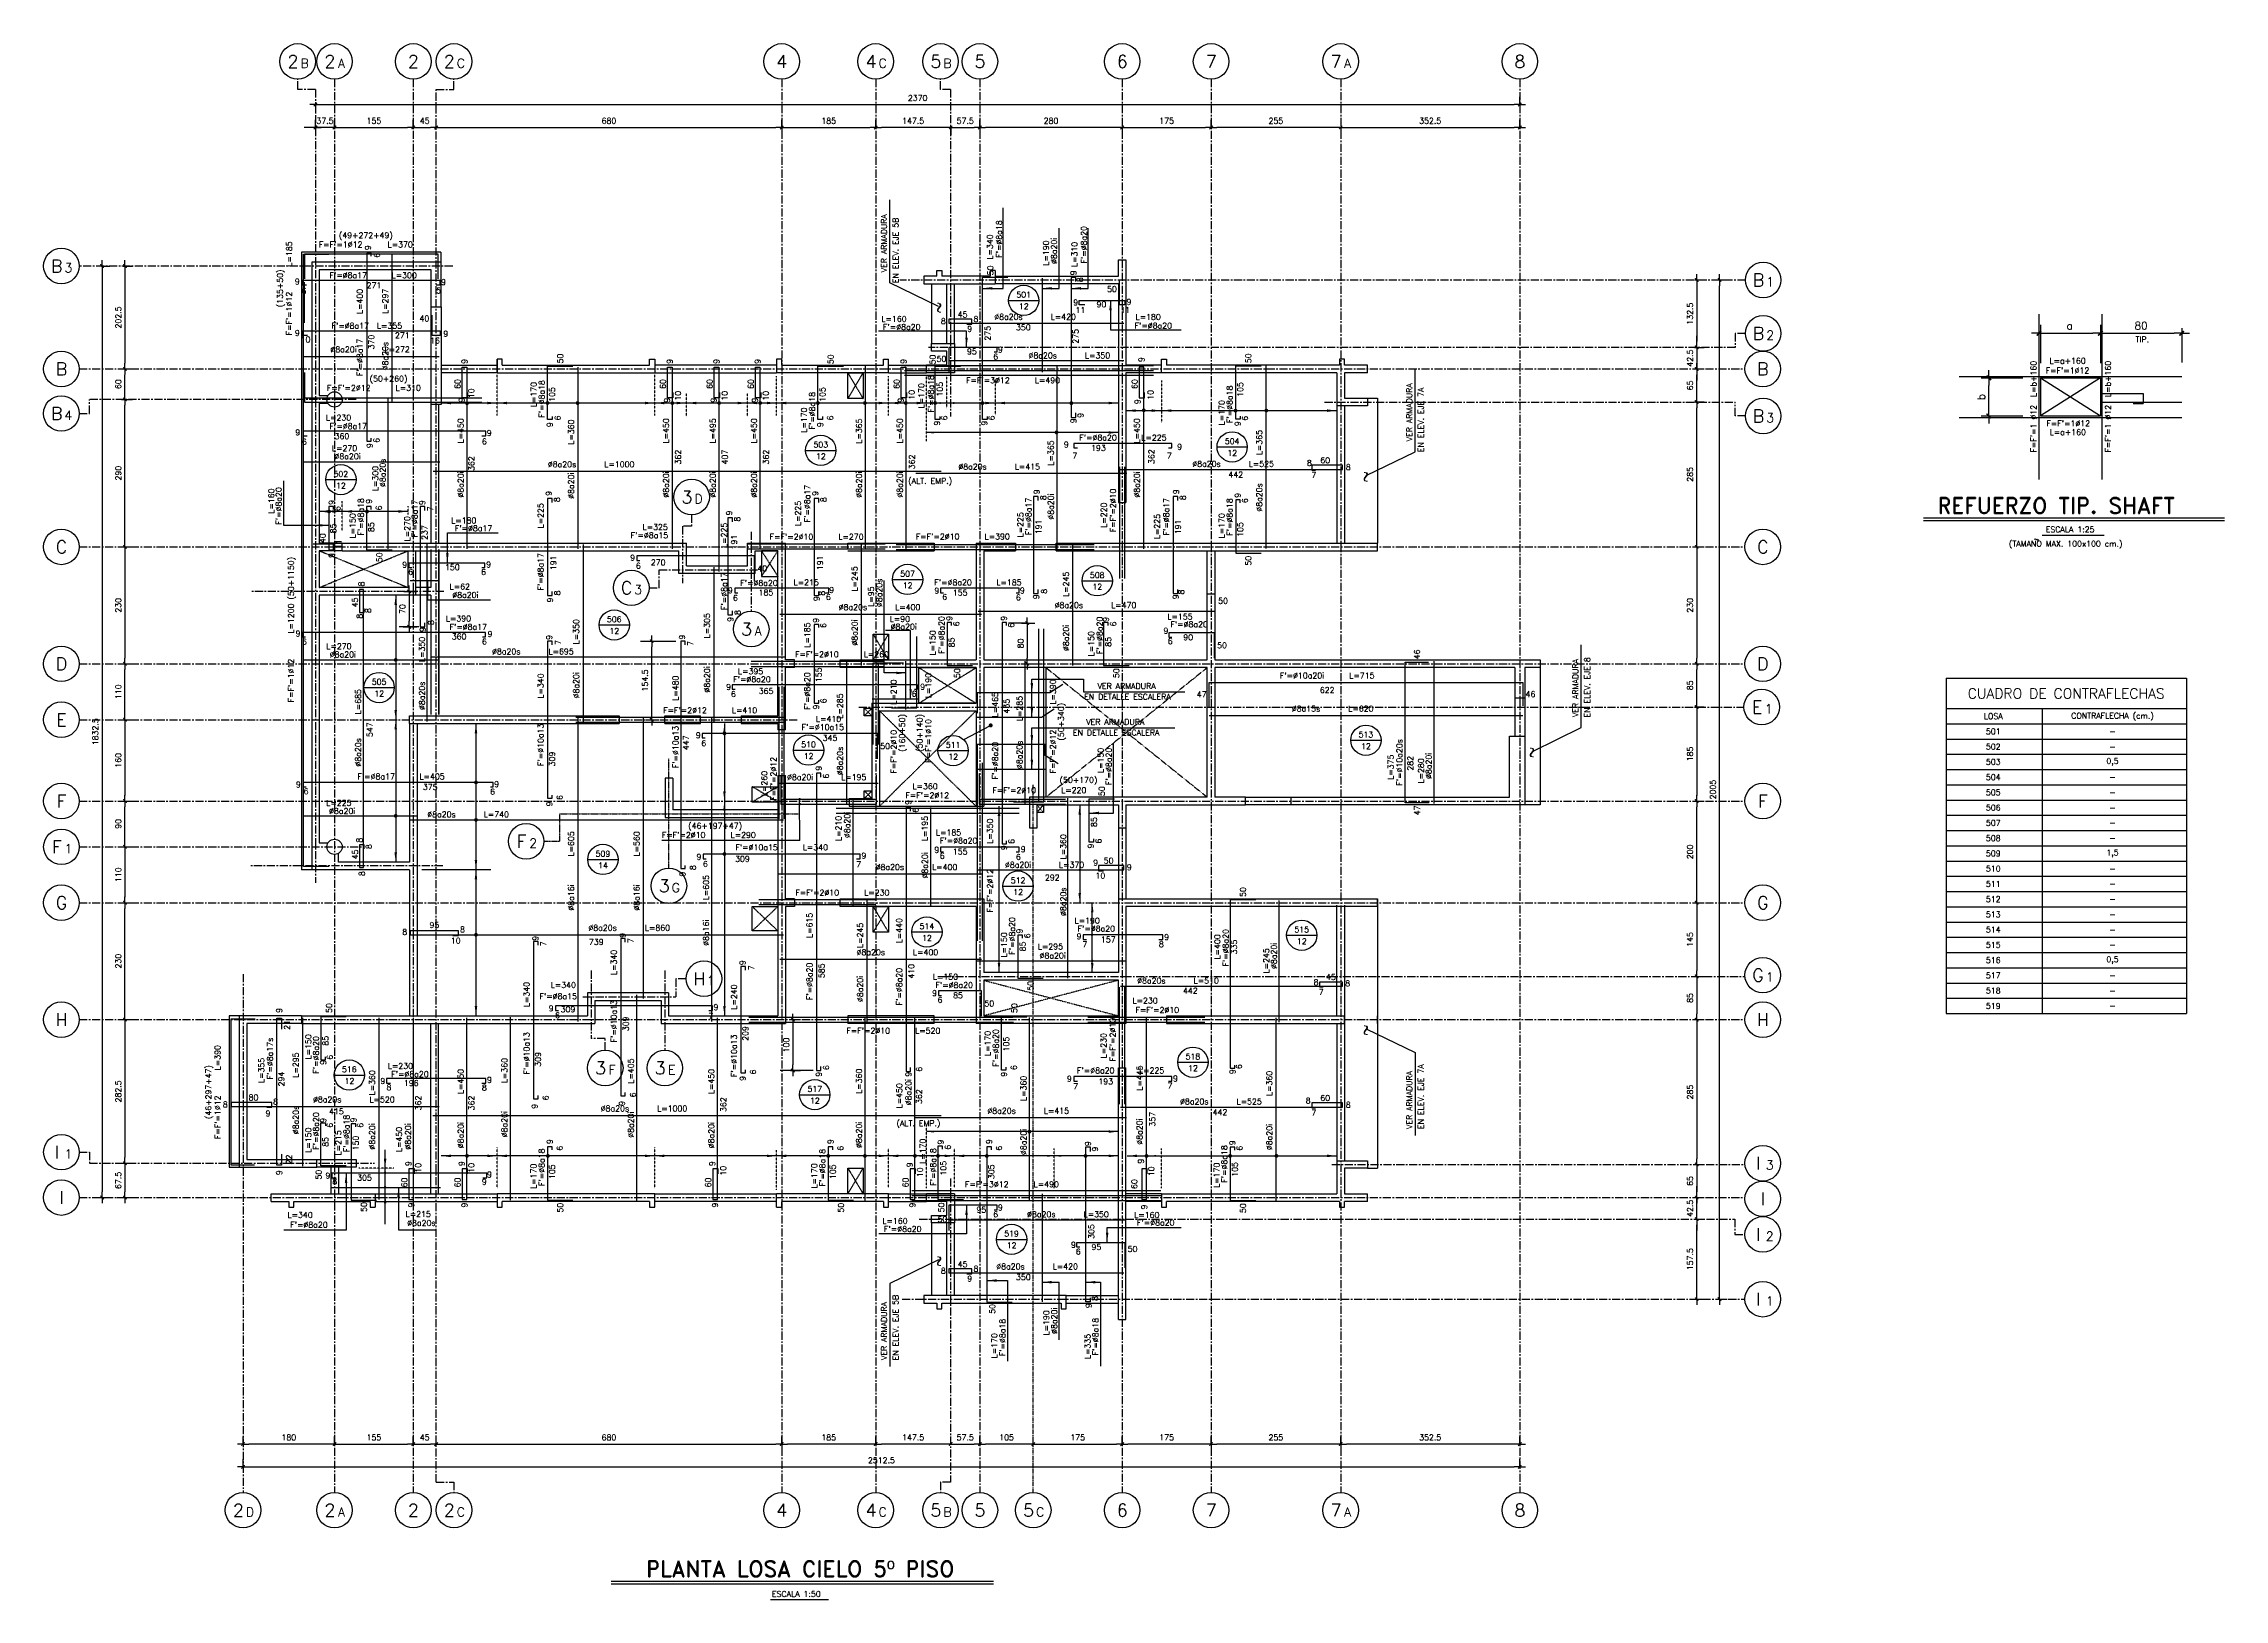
# Model space of a CAD drawing. Header units: millimetres. Extents: x -656237 to -651946, y 88238 to 91298.
import ezdxf
from ezdxf.enums import TextEntityAlignment as Align

# ---------------------------------------------------------------- set-up
doc = ezdxf.new("R2010")
doc.units = ezdxf.units.MM
doc.header["$LTSCALE"] = 0.5
for name, pattern in [('CENTER', [50.8, 31.75, -6.35, 6.35, -6.35]), ('DASHDOT', [1, 0.5, -0.25, 0, -0.25]), ('DASHED', [0.75, 0.5, -0.25])]:
    doc.linetypes.add(name, pattern=pattern)
for name, color, linetype in [('A-LINEA 015', 6, 'Continuous'), ('BORDE DE LOSAS', 3, 'Continuous'), ('CONTORNOS', 3, 'Continuous'), ('CORTES', 5, 'Continuous'), ('COTAS', 5, 'Continuous'), ('Cotas2', 1, 'Continuous'), ('EJES', 1, 'CENTER'), ('FE', 7, 'Continuous'), ('MUROS', 3, 'Continuous'), ('SEGMENTOS1', 3, 'Continuous'), ('TEXTOS-SM', 3, 'Continuous'), ('TEXTOS1', 9, 'Continuous'), ('TEXTOS50a', 3, 'Continuous'), ('VANOS', 8, 'DASHDOT'), ('VIGAS', 3, 'Continuous')]:
    doc.layers.add(name, color=color, linetype=linetype)
doc.styles.add('ROMAND', font='romand')
doc.styles.add('ROMANS', font='romans')
doc.styles.add('ROMANS0', font='romans.shx')
doc.styles.add('SIETE50', font='ROMAND.SHX', dxfattribs={"height": 31.5})
doc.dimstyles.new('ING', dxfattribs={"dimscale": 50, "dimtxt": 0.3, "dimasz": 0.3, "dimexe": 0.2, "dimexo": 1, "dimgap": 0.1, "dimtad": 0, "dimdec": 1, "dimlfac": 0.5, "dimzin": 12, "dimdsep": 46, "dimtxsty": 'ROMANS', "dimblk": 'TICK1', "dimblk1": 'TICK1', "dimblk2": 'TICK1', "dimsah": 1, "dimcen": 0.09, "dimse1": 1, "dimse2": 1, "dimclrd": 2, "dimclre": 2, "dimclrt": 3, "dimadec": 0, "dimazin": 0, "dimtfac": 1, "dimtdec": 1, "dimtix": 1, "dimtmove": 2, "dimatfit": 3, "dimldrblk": 'TICK1', "dimfxl": 1, "dimtvp": 1, "dimtolj": 1, "dimtzin": 12, "dimarcsym": 0})
doc.dimstyles.new('ING-50', dxfattribs={"dimscale": 5, "dimtxt": 2.25, "dimasz": 2.25, "dimexe": 3, "dimexo": 0, "dimgap": 1.5, "dimtad": 1, "dimdec": 1, "dimzin": 12, "dimdsep": 46, "dimtxsty": 'ROMANS', "dimblk1": 'TICK1', "dimblk2": 'TICK1', "dimsah": 1, "dimcen": 0.09, "dimclrd": 2, "dimclre": 1, "dimclrt": 3, "dimadec": 1, "dimazin": 3, "dimtfac": 1, "dimtdec": 1, "dimtix": 1, "dimtmove": 2, "dimatfit": 3, "dimfxl": 3, "dimtolj": 1, "dimtzin": 12, "dimarcsym": 0})

# ---------------------------------------------------------------- blocks, each defined once
blk = doc.blocks.new('TICK1')
at = {"color": 2}
for points in [[(0, 0), (-1, 0)], [(0, 0), (1, 0)]]:
    blk.add_lwpolyline(points, dxfattribs=at)
at = {"color": 2, "const_width": 0.2}
blk.add_lwpolyline([(-0.3, -0.3), (0.3, 0.3)], dxfattribs=at)
blk = doc.blocks.new('*D9')
at = {"layer": 'COTAS', "color": 1, "lineweight": -2}
for p, q in [((-654767.2, 89378.3), (-654747.7, 89378.3)), ((-654767.2, 89278.3), (-654747.7, 89278.3))]:
    blk.add_line(p, q, dxfattribs=at)
at = {"layer": 'COTAS', "color": 2, "lineweight": -2}
blk.add_line((-654762.7, 89367), (-654762.7, 89289.5), dxfattribs=at)
at = {"layer": 'Defpoints', "color": 0}
for p in [(-654767.2, 89378.3), (-654767.2, 89278.3), (-654762.7, 89278.3)]:
    blk.add_point(p, dxfattribs=at)
at = {"layer": 'COTAS', "color": 2, "lineweight": -2, "xscale": 11.25, "yscale": 11.25, "zscale": 11.25}
for p, rotation in [((-654762.7, 89378.3), 90), ((-654762.7, 89278.3), 270)]:
    blk.add_blockref('TICK1', p, dxfattribs=dict(at, rotation=rotation))
at = {"layer": 'COTAS', "color": 3, "insert": (-654775.8, 89328.3), "char_height": 11.25, "attachment_point": 5, "rotation": 90, "style": 'ROMANS'}
blk.add_mtext('\\A1;100', dxfattribs=at)
blk = doc.blocks.new('FLECHA')
at = {"layer": 'TEXTOS1', "color": 2}
blk.add_lwpolyline([(0, 0, 0, 5, 0), (19.2, 0, 5, 5, 0)], format="xyseb", dxfattribs=at)
blk = doc.blocks.new('*D16')
at = {"layer": 'CORTES', "color": 2, "lineweight": -2}
blk.add_line((-652295.5, 90728.4), (-652204.6, 90728.4), dxfattribs=at)
at = {"layer": 'Defpoints', "color": 0}
for p in [(-652310.5, 90735.5), (-652189.6, 90735.5), (-652189.6, 90728.4)]:
    blk.add_point(p, dxfattribs=at)
at = {"layer": 'CORTES', "color": 2, "lineweight": -2, "xscale": 15, "yscale": 15, "zscale": 15, "rotation": 180}
blk.add_blockref('TICK1', (-652310.5, 90728.4), dxfattribs=at)
at = {"layer": 'CORTES', "color": 2, "lineweight": -2, "xscale": 15, "yscale": 15, "zscale": 15}
blk.add_blockref('TICK1', (-652189.6, 90728.4), dxfattribs=at)
at = {"layer": 'CORTES', "color": 3, "insert": (-652250.1, 90743.4), "char_height": 15, "attachment_point": 5, "style": 'ROMANS'}
blk.add_mtext('\\A1;a', dxfattribs=at)
blk = doc.blocks.new('*D17')
at = {"layer": 'CORTES', "color": 2, "lineweight": -2}
blk.add_line((-652174.6, 90728.4), (-652044.6, 90728.4), dxfattribs=at)
at = {"layer": 'Defpoints', "color": 0}
for p in [(-652029.6, 90728.4), (-652189.6, 90717.6), (-652029.6, 90717.6)]:
    blk.add_point(p, dxfattribs=at)
at = {"layer": 'CORTES', "color": 2, "lineweight": -2, "xscale": 15, "yscale": 15, "zscale": 15, "rotation": 180}
blk.add_blockref('TICK1', (-652189.6, 90728.4), dxfattribs=at)
at = {"layer": 'CORTES', "color": 2, "lineweight": -2, "xscale": 15, "yscale": 15, "zscale": 15}
blk.add_blockref('TICK1', (-652029.6, 90728.4), dxfattribs=at)
at = {"layer": 'CORTES', "color": 3, "insert": (-652109.6, 90743.4), "char_height": 15, "attachment_point": 5, "style": 'ROMANS'}
blk.add_mtext('\\A1;80', dxfattribs=at)
blk = doc.blocks.new('*D18')
at = {"layer": 'CORTES', "color": 2, "lineweight": -2}
blk.add_line((-652409.2, 90580.7), (-652409.2, 90625.7), dxfattribs=at)
at = {"layer": 'Defpoints', "color": 0}
for p in [(-652411.7, 90640.7), (-652409.2, 90640.7), (-652411.7, 90565.7)]:
    blk.add_point(p, dxfattribs=at)
at = {"layer": 'CORTES', "color": 2, "lineweight": -2, "xscale": 15, "yscale": 15, "zscale": 15}
for p, rotation in [((-652409.2, 90640.7), 90), ((-652409.2, 90565.7), 270)]:
    blk.add_blockref('TICK1', p, dxfattribs=dict(at, rotation=rotation))
at = {"layer": 'CORTES', "color": 3, "insert": (-652424.2, 90603.2), "char_height": 15, "attachment_point": 5, "rotation": 90, "style": 'ROMANS'}
blk.add_mtext('\\A1;b', dxfattribs=at)
blk = doc.blocks.new('*D22')
at = {"layer": 'COTAS', "color": 1, "lineweight": -2}
for p, q in [((-655528.5, 90220.8), (-655502.9, 90220.8)), ((-655529.6, 90150.8), (-655502.9, 90150.8))]:
    blk.add_line(p, q, dxfattribs=at)
at = {"layer": 'COTAS', "color": 2, "lineweight": -2}
blk.add_line((-655517.9, 90209.5), (-655517.9, 90162), dxfattribs=at)
at = {"layer": 'Defpoints', "color": 0}
for p in [(-655528.5, 90220.8), (-655529.6, 90150.8), (-655517.9, 90150.8)]:
    blk.add_point(p, dxfattribs=at)
at = {"layer": 'COTAS', "color": 2, "lineweight": -2, "xscale": 11.25, "yscale": 11.25, "zscale": 11.25}
for p, rotation in [((-655517.9, 90220.8), 90), ((-655517.9, 90150.8), 270)]:
    blk.add_blockref('TICK1', p, dxfattribs=dict(at, rotation=rotation))
at = {"layer": 'COTAS', "color": 3, "insert": (-655531.1, 90185.8), "char_height": 11.25, "attachment_point": 5, "rotation": 90, "style": 'ROMANS'}
blk.add_mtext('\\A1;70', dxfattribs=at)
blk = doc.blocks.new('*D23')
at = {"layer": 'COTAS', "color": 1, "lineweight": -2}
for p, q in [((-654313.1, 90158.3), (-654286.4, 90158.3)), ((-654314.3, 90078.3), (-654286.4, 90078.3))]:
    blk.add_line(p, q, dxfattribs=at)
at = {"layer": 'COTAS', "color": 2, "lineweight": -2}
blk.add_line((-654301.4, 90147), (-654301.4, 90089.5), dxfattribs=at)
at = {"layer": 'Defpoints', "color": 0}
for p in [(-654313.1, 90158.3), (-654314.3, 90078.3), (-654301.4, 90078.3)]:
    blk.add_point(p, dxfattribs=at)
at = {"layer": 'COTAS', "color": 2, "lineweight": -2, "xscale": 11.25, "yscale": 11.25, "zscale": 11.25}
for p, rotation in [((-654301.4, 90158.3), 90), ((-654301.4, 90078.3), 270)]:
    blk.add_blockref('TICK1', p, dxfattribs=dict(at, rotation=rotation))
at = {"layer": 'COTAS', "color": 3, "insert": (-654314.6, 90118.3), "char_height": 11.25, "attachment_point": 5, "rotation": 90, "style": 'ROMANS'}
blk.add_mtext('\\A1;80', dxfattribs=at)
blk = doc.blocks.new('losa-ne')
at = {"color": 5, "linetype": 'Continuous'}
blk.add_line((-29.8, 0), (29.7, 0), dxfattribs=at)
at = {"color": 3, "linetype": 'Continuous'}
blk.add_circle((0, 0), 29.8, dxfattribs=at)
at = {"color": 3, "linetype": 'Continuous', "style": 'ROMANS'}
for tag, p in [('N%%DL', (0, 5.6)), ('ESP', (0.2, -17.4))]:
    blk.add_attdef(tag, text='', height=11.2, dxfattribs=at).set_placement(p, align=Align.CENTER)
blk = doc.blocks.new('EJE-1')
at = {"color": 3, "linetype": 'Continuous'}
blk.add_circle((0, 0), 35, dxfattribs=at)
at = {"color": 5, "linetype": 'Continuous', "style": 'ROMAND'}
blk.add_attdef('0', text='', height=25, dxfattribs=at).set_placement((0.2, 0), align=Align.MIDDLE)
blk = doc.blocks.new('eje-3')
at = {"color": 3, "linetype": 'Continuous'}
blk.add_circle((0, 0), 35, dxfattribs=at)
at = {"color": 5, "linetype": 'Continuous', "style": 'ROMAND'}
for height, p in [(25, (-9.2, 0)), (18, (13.7, -3.6))]:
    blk.add_attdef('0', text='', height=height, dxfattribs=at).set_placement(p, align=Align.MIDDLE)
blk = doc.blocks.new('*D44')
at = {"layer": 'COTAS', "color": 1, "lineweight": -2}
for p, q in [((-655509.7, 91133.3), (-655509.7, 91148.3)), ((-655464.7, 91133.3), (-655464.7, 91148.3))]:
    blk.add_line(p, q, dxfattribs=at)
at = {"layer": 'COTAS', "color": 2, "lineweight": -2}
blk.add_line((-655498.5, 91133.3), (-655476, 91133.3), dxfattribs=at)
at = {"layer": 'Defpoints', "color": 0}
for p in [(-655509.7, 91133.3), (-655464.7, 91133.3), (-655464.7, 91133.3)]:
    blk.add_point(p, dxfattribs=at)
at = {"layer": 'COTAS', "color": 2, "lineweight": -2, "xscale": 11.25, "yscale": 11.25, "zscale": 11.25, "rotation": 180}
blk.add_blockref('TICK1', (-655509.7, 91133.3), dxfattribs=at)
at = {"layer": 'COTAS', "color": 2, "lineweight": -2, "xscale": 11.25, "yscale": 11.25, "zscale": 11.25}
blk.add_blockref('TICK1', (-655464.7, 91133.3), dxfattribs=at)
at = {"layer": 'COTAS', "color": 3, "insert": (-655487.2, 91146.4), "char_height": 11.25, "attachment_point": 5, "style": 'ROMANS'}
blk.add_mtext('\\A1;45', dxfattribs=at)
blk = doc.blocks.new('*D45')
at = {"layer": 'COTAS', "color": 1, "lineweight": -2}
for p, q in [((-654784.7, 91133.3), (-654784.7, 91118.3)), ((-654599.7, 91133.3), (-654599.7, 91148.3))]:
    blk.add_line(p, q, dxfattribs=at)
at = {"layer": 'COTAS', "color": 2, "lineweight": -2}
blk.add_line((-654773.5, 91133.3), (-654611, 91133.3), dxfattribs=at)
at = {"layer": 'Defpoints', "color": 0}
for p in [(-654784.7, 91133.3), (-654599.7, 91133.3), (-654599.7, 91133.3)]:
    blk.add_point(p, dxfattribs=at)
at = {"layer": 'COTAS', "color": 2, "lineweight": -2, "xscale": 11.25, "yscale": 11.25, "zscale": 11.25, "rotation": 180}
blk.add_blockref('TICK1', (-654784.7, 91133.3), dxfattribs=at)
at = {"layer": 'COTAS', "color": 2, "lineweight": -2, "xscale": 11.25, "yscale": 11.25, "zscale": 11.25}
blk.add_blockref('TICK1', (-654599.7, 91133.3), dxfattribs=at)
at = {"layer": 'COTAS', "color": 3, "insert": (-654692.2, 91146.4), "char_height": 11.25, "attachment_point": 5, "style": 'ROMANS'}
blk.add_mtext('\\A1;185', dxfattribs=at)
blk = doc.blocks.new('*D46')
at = {"layer": 'COTAS', "color": 1, "lineweight": -2}
for p, q in [((-654599.7, 91133.3), (-654599.7, 91148.3)), ((-654452.2, 91133.3), (-654452.2, 91118.3))]:
    blk.add_line(p, q, dxfattribs=at)
at = {"layer": 'COTAS', "color": 2, "lineweight": -2}
blk.add_line((-654463.5, 91133.3), (-654588.5, 91133.3), dxfattribs=at)
at = {"layer": 'Defpoints', "color": 0}
for p in [(-654599.7, 91133.3), (-654599.7, 91133.3), (-654452.2, 91133.3)]:
    blk.add_point(p, dxfattribs=at)
at = {"layer": 'COTAS', "color": 2, "lineweight": -2, "xscale": 11.25, "yscale": 11.25, "zscale": 11.25, "rotation": 180}
blk.add_blockref('TICK1', (-654599.7, 91133.3), dxfattribs=at)
at = {"layer": 'COTAS', "color": 2, "lineweight": -2, "xscale": 11.25, "yscale": 11.25, "zscale": 11.25}
blk.add_blockref('TICK1', (-654452.2, 91133.3), dxfattribs=at)
at = {"layer": 'COTAS', "color": 3, "insert": (-654526, 91146.4), "char_height": 11.25, "attachment_point": 5, "style": 'ROMANS'}
blk.add_mtext('\\A1;147.5', dxfattribs=at)
blk = doc.blocks.new('*D47')
at = {"layer": 'COTAS', "color": 1, "lineweight": -2}
for p, q in [((-654394.7, 91133.3), (-654394.7, 91148.3)), ((-654114.7, 91133.3), (-654114.7, 91118.3))]:
    blk.add_line(p, q, dxfattribs=at)
at = {"layer": 'COTAS', "color": 2, "lineweight": -2}
blk.add_line((-654126, 91133.3), (-654383.5, 91133.3), dxfattribs=at)
at = {"layer": 'Defpoints', "color": 0}
for p in [(-654394.7, 91133.3), (-654394.7, 91133.3), (-654114.7, 91133.3)]:
    blk.add_point(p, dxfattribs=at)
at = {"layer": 'COTAS', "color": 2, "lineweight": -2, "xscale": 11.25, "yscale": 11.25, "zscale": 11.25, "rotation": 180}
blk.add_blockref('TICK1', (-654394.7, 91133.3), dxfattribs=at)
at = {"layer": 'COTAS', "color": 2, "lineweight": -2, "xscale": 11.25, "yscale": 11.25, "zscale": 11.25}
blk.add_blockref('TICK1', (-654114.7, 91133.3), dxfattribs=at)
at = {"layer": 'COTAS', "color": 3, "insert": (-654254.7, 91146.4), "char_height": 11.25, "attachment_point": 5, "style": 'ROMANS'}
blk.add_mtext('\\A1;280', dxfattribs=at)
blk = doc.blocks.new('*D48')
at = {"layer": 'COTAS', "color": 1, "lineweight": -2}
for p, q in [((-655702.2, 91178.3), (-655702.2, 91163.3)), ((-653332.2, 91178.3), (-653332.2, 91193.3))]:
    blk.add_line(p, q, dxfattribs=at)
at = {"layer": 'COTAS', "color": 2, "lineweight": -2}
blk.add_line((-655691, 91178.3), (-653343.5, 91178.3), dxfattribs=at)
at = {"layer": 'Defpoints', "color": 0}
for p in [(-655702.2, 91178.3), (-653332.2, 91178.3), (-653332.2, 91178.3)]:
    blk.add_point(p, dxfattribs=at)
at = {"layer": 'COTAS', "color": 2, "lineweight": -2, "xscale": 11.25, "yscale": 11.25, "zscale": 11.25, "rotation": 180}
blk.add_blockref('TICK1', (-655702.2, 91178.3), dxfattribs=at)
at = {"layer": 'COTAS', "color": 2, "lineweight": -2, "xscale": 11.25, "yscale": 11.25, "zscale": 11.25}
blk.add_blockref('TICK1', (-653332.2, 91178.3), dxfattribs=at)
at = {"layer": 'COTAS', "color": 3, "insert": (-654517.2, 91191.4), "char_height": 11.25, "attachment_point": 5, "style": 'ROMANS'}
blk.add_mtext('\\A1;2370', dxfattribs=at)
blk = doc.blocks.new('*D49')
at = {"layer": 'COTAS', "color": 1, "lineweight": -2}
for p, q in [((-652988.6, 90658.3), (-652969.1, 90658.3)), ((-652988.6, 90593.3), (-652969.1, 90593.3))]:
    blk.add_line(p, q, dxfattribs=at)
at = {"layer": 'COTAS', "color": 2, "lineweight": -2}
blk.add_line((-652984.1, 90604.5), (-652984.1, 90647), dxfattribs=at)
at = {"layer": 'Defpoints', "color": 0}
for p in [(-652988.6, 90658.3), (-652984.1, 90658.3), (-652988.6, 90593.3)]:
    blk.add_point(p, dxfattribs=at)
at = {"layer": 'COTAS', "color": 2, "lineweight": -2, "xscale": 11.25, "yscale": 11.25, "zscale": 11.25}
for p, rotation in [((-652984.1, 90658.3), 90), ((-652984.1, 90593.3), 270)]:
    blk.add_blockref('TICK1', p, dxfattribs=dict(at, rotation=rotation))
at = {"layer": 'COTAS', "color": 3, "insert": (-652997.2, 90625.8), "char_height": 11.25, "attachment_point": 5, "rotation": 90, "style": 'ROMANS'}
blk.add_mtext('\\A1;65', dxfattribs=at)
blk = doc.blocks.new('*D50')
at = {"layer": 'COTAS', "color": 1, "lineweight": -2}
for p, q in [((-652988.6, 90308.3), (-652969.1, 90308.3)), ((-652988.6, 90078.3), (-652969.1, 90078.3))]:
    blk.add_line(p, q, dxfattribs=at)
at = {"layer": 'COTAS', "color": 2, "lineweight": -2}
blk.add_line((-652984.1, 90297), (-652984.1, 90089.5), dxfattribs=at)
at = {"layer": 'Defpoints', "color": 0}
for p in [(-652988.6, 90308.3), (-652988.6, 90078.3), (-652984.1, 90078.3)]:
    blk.add_point(p, dxfattribs=at)
at = {"layer": 'COTAS', "color": 2, "lineweight": -2, "xscale": 11.25, "yscale": 11.25, "zscale": 11.25}
for p, rotation in [((-652984.1, 90308.3), 90), ((-652984.1, 90078.3), 270)]:
    blk.add_blockref('TICK1', p, dxfattribs=dict(at, rotation=rotation))
at = {"layer": 'COTAS', "color": 3, "insert": (-652997.2, 90193.3), "char_height": 11.25, "attachment_point": 5, "rotation": 90, "style": 'ROMANS'}
blk.add_mtext('\\A1;230', dxfattribs=at)
blk = doc.blocks.new('*D51')
at = {"layer": 'COTAS', "color": 1, "lineweight": -2}
for p, q in [((-652988.6, 90078.3), (-652969.1, 90078.3)), ((-652988.6, 89993.3), (-652969.1, 89993.3))]:
    blk.add_line(p, q, dxfattribs=at)
at = {"layer": 'COTAS', "color": 2, "lineweight": -2}
blk.add_line((-652984.1, 90004.5), (-652984.1, 90067), dxfattribs=at)
at = {"layer": 'Defpoints', "color": 0}
for p in [(-652988.6, 90078.3), (-652984.1, 90078.3), (-652988.6, 89993.3)]:
    blk.add_point(p, dxfattribs=at)
at = {"layer": 'COTAS', "color": 2, "lineweight": -2, "xscale": 11.25, "yscale": 11.25, "zscale": 11.25}
for p, rotation in [((-652984.1, 90078.3), 90), ((-652984.1, 89993.3), 270)]:
    blk.add_blockref('TICK1', p, dxfattribs=dict(at, rotation=rotation))
at = {"layer": 'COTAS', "color": 3, "insert": (-652997.2, 90035.8), "char_height": 11.25, "attachment_point": 5, "rotation": 90, "style": 'ROMANS'}
blk.add_mtext('\\A1;85', dxfattribs=at)
blk = doc.blocks.new('*D52')
at = {"layer": 'COTAS', "color": 1, "lineweight": -2}
for p, q in [((-652988.6, 89463.3), (-652969.1, 89463.3)), ((-652988.6, 89378.3), (-652969.1, 89378.3))]:
    blk.add_line(p, q, dxfattribs=at)
at = {"layer": 'COTAS', "color": 2, "lineweight": -2}
blk.add_line((-652984.1, 89452), (-652984.1, 89389.5), dxfattribs=at)
at = {"layer": 'Defpoints', "color": 0}
for p in [(-652988.6, 89463.3), (-652988.6, 89378.3), (-652984.1, 89378.3)]:
    blk.add_point(p, dxfattribs=at)
at = {"layer": 'COTAS', "color": 2, "lineweight": -2, "xscale": 11.25, "yscale": 11.25, "zscale": 11.25}
for p, rotation in [((-652984.1, 89463.3), 90), ((-652984.1, 89378.3), 270)]:
    blk.add_blockref('TICK1', p, dxfattribs=dict(at, rotation=rotation))
at = {"layer": 'COTAS', "color": 3, "insert": (-652997.2, 89420.8), "char_height": 11.25, "attachment_point": 5, "rotation": 90, "style": 'ROMANS'}
blk.add_mtext('\\A1;85', dxfattribs=at)
blk = doc.blocks.new('*D53')
at = {"layer": 'COTAS', "color": 1, "lineweight": -2}
for p, q in [((-652988.6, 89093.3), (-652969.1, 89093.3)), ((-652988.6, 89028.3), (-652969.1, 89028.3))]:
    blk.add_line(p, q, dxfattribs=at)
at = {"layer": 'COTAS', "color": 2, "lineweight": -2}
blk.add_line((-652984.1, 89082), (-652984.1, 89039.5), dxfattribs=at)
at = {"layer": 'Defpoints', "color": 0}
for p in [(-652988.6, 89093.3), (-652988.6, 89028.3), (-652984.1, 89028.3)]:
    blk.add_point(p, dxfattribs=at)
at = {"layer": 'COTAS', "color": 2, "lineweight": -2, "xscale": 11.25, "yscale": 11.25, "zscale": 11.25}
for p, rotation in [((-652984.1, 89093.3), 90), ((-652984.1, 89028.3), 270)]:
    blk.add_blockref('TICK1', p, dxfattribs=dict(at, rotation=rotation))
at = {"layer": 'COTAS', "color": 3, "insert": (-652997.2, 89060.8), "char_height": 11.25, "attachment_point": 5, "rotation": 90, "style": 'ROMANS'}
blk.add_mtext('\\A1;65', dxfattribs=at)
blk = doc.blocks.new('*D54')
at = {"layer": 'COTAS', "color": 2, "lineweight": -2}
for p, q in [((-652984.1, 89039.5), (-652984.1, 89050.8)), ((-652984.1, 88985.8), (-652984.1, 89028.3)), ((-652984.1, 88974.5), (-652984.1, 88963.3))]:
    blk.add_line(p, q, dxfattribs=at)
at = {"layer": 'COTAS', "color": 1, "lineweight": -2}
for p, q in [((-652988.6, 89028.3), (-652969.1, 89028.3)), ((-652988.6, 88985.8), (-652969.1, 88985.8))]:
    blk.add_line(p, q, dxfattribs=at)
at = {"layer": 'Defpoints', "color": 0}
for p in [(-652988.6, 89028.3), (-652984.1, 89028.3), (-652988.6, 88985.8)]:
    blk.add_point(p, dxfattribs=at)
at = {"layer": 'COTAS', "color": 2, "lineweight": -2, "xscale": 11.25, "yscale": 11.25, "zscale": 11.25}
for p, rotation in [((-652984.1, 89028.3), 270), ((-652984.1, 88985.8), 90)]:
    blk.add_blockref('TICK1', p, dxfattribs=dict(at, rotation=rotation))
at = {"layer": 'COTAS', "color": 3, "insert": (-652997.2, 89007), "char_height": 11.25, "attachment_point": 5, "rotation": 90, "style": 'ROMANS'}
blk.add_mtext('\\A1;42.5', dxfattribs=at)
blk = doc.blocks.new('*D55')
at = {"layer": 'COTAS', "color": 1, "lineweight": -2}
for p, q in [((-652943.6, 90833.3), (-652924.1, 90833.3)), ((-652943.6, 88828.3), (-652924.1, 88828.3))]:
    blk.add_line(p, q, dxfattribs=at)
at = {"layer": 'COTAS', "color": 2, "lineweight": -2}
blk.add_line((-652939.1, 88839.5), (-652939.1, 90822), dxfattribs=at)
at = {"layer": 'Defpoints', "color": 0}
for p in [(-652943.6, 90833.3), (-652939.1, 90833.3), (-652943.6, 88828.3)]:
    blk.add_point(p, dxfattribs=at)
at = {"layer": 'COTAS', "color": 2, "lineweight": -2, "xscale": 11.25, "yscale": 11.25, "zscale": 11.25}
for p, rotation in [((-652939.1, 90833.3), 90), ((-652939.1, 88828.3), 270)]:
    blk.add_blockref('TICK1', p, dxfattribs=dict(at, rotation=rotation))
at = {"layer": 'COTAS', "color": 3, "insert": (-652952.2, 89830.8), "char_height": 11.25, "attachment_point": 5, "rotation": 90, "style": 'ROMANS'}
blk.add_mtext('\\A1;2005', dxfattribs=at)
blk = doc.blocks.new('*D56')
at = {"layer": 'COTAS', "color": 1, "lineweight": -2}
for p, q in [((-655509.7, 88543.3), (-655509.7, 88558.3)), ((-655464.7, 88543.3), (-655464.7, 88558.3))]:
    blk.add_line(p, q, dxfattribs=at)
at = {"layer": 'COTAS', "color": 2, "lineweight": -2}
blk.add_line((-655498.5, 88543.3), (-655476, 88543.3), dxfattribs=at)
at = {"layer": 'Defpoints', "color": 0}
for p in [(-655509.7, 88543.3), (-655464.7, 88543.3), (-655464.7, 88543.3)]:
    blk.add_point(p, dxfattribs=at)
at = {"layer": 'COTAS', "color": 2, "lineweight": -2, "xscale": 11.25, "yscale": 11.25, "zscale": 11.25, "rotation": 180}
blk.add_blockref('TICK1', (-655509.7, 88543.3), dxfattribs=at)
at = {"layer": 'COTAS', "color": 2, "lineweight": -2, "xscale": 11.25, "yscale": 11.25, "zscale": 11.25}
blk.add_blockref('TICK1', (-655464.7, 88543.3), dxfattribs=at)
at = {"layer": 'COTAS', "color": 3, "insert": (-655487.2, 88556.4), "char_height": 11.25, "attachment_point": 5, "style": 'ROMANS'}
blk.add_mtext('\\A1;45', dxfattribs=at)
blk = doc.blocks.new('*D57')
at = {"layer": 'COTAS', "color": 1, "lineweight": -2}
for p, q in [((-654452.2, 88543.3), (-654452.2, 88558.3)), ((-654394.7, 88543.3), (-654394.7, 88558.3))]:
    blk.add_line(p, q, dxfattribs=at)
at = {"layer": 'COTAS', "color": 2, "lineweight": -2}
blk.add_line((-654441, 88543.3), (-654406, 88543.3), dxfattribs=at)
at = {"layer": 'Defpoints', "color": 0}
for p in [(-654452.2, 88543.3), (-654394.7, 88543.3), (-654394.7, 88543.3)]:
    blk.add_point(p, dxfattribs=at)
at = {"layer": 'COTAS', "color": 2, "lineweight": -2, "xscale": 11.25, "yscale": 11.25, "zscale": 11.25, "rotation": 180}
blk.add_blockref('TICK1', (-654452.2, 88543.3), dxfattribs=at)
at = {"layer": 'COTAS', "color": 2, "lineweight": -2, "xscale": 11.25, "yscale": 11.25, "zscale": 11.25}
blk.add_blockref('TICK1', (-654394.7, 88543.3), dxfattribs=at)
at = {"layer": 'COTAS', "color": 3, "insert": (-654423.5, 88556.4), "char_height": 11.25, "attachment_point": 5, "style": 'ROMANS'}
blk.add_mtext('\\A1;57.5', dxfattribs=at)
blk = doc.blocks.new('*D58')
at = {"layer": 'COTAS', "color": 1, "lineweight": -2}
for p, q in [((-654114.7, 88543.3), (-654114.7, 88558.3)), ((-653939.7, 88543.3), (-653939.7, 88558.3))]:
    blk.add_line(p, q, dxfattribs=at)
at = {"layer": 'COTAS', "color": 2, "lineweight": -2}
blk.add_line((-653951, 88543.3), (-654103.5, 88543.3), dxfattribs=at)
at = {"layer": 'Defpoints', "color": 0}
for p in [(-654114.7, 88543.3), (-654114.7, 88543.3), (-653939.7, 88543.3)]:
    blk.add_point(p, dxfattribs=at)
at = {"layer": 'COTAS', "color": 2, "lineweight": -2, "xscale": 11.25, "yscale": 11.25, "zscale": 11.25, "rotation": 180}
blk.add_blockref('TICK1', (-654114.7, 88543.3), dxfattribs=at)
at = {"layer": 'COTAS', "color": 2, "lineweight": -2, "xscale": 11.25, "yscale": 11.25, "zscale": 11.25}
blk.add_blockref('TICK1', (-653939.7, 88543.3), dxfattribs=at)
at = {"layer": 'COTAS', "color": 3, "insert": (-654027.2, 88556.4), "char_height": 11.25, "attachment_point": 5, "style": 'ROMANS'}
blk.add_mtext('\\A1;175', dxfattribs=at)
blk = doc.blocks.new('*D59')
at = {"layer": 'COTAS', "color": 1, "lineweight": -2}
for p, q in [((-655844.7, 88498.3), (-655844.7, 88513.3)), ((-653332.2, 88498.3), (-653332.2, 88513.3))]:
    blk.add_line(p, q, dxfattribs=at)
at = {"layer": 'COTAS', "color": 2, "lineweight": -2}
blk.add_line((-655833.5, 88498.3), (-653343.5, 88498.3), dxfattribs=at)
at = {"layer": 'Defpoints', "color": 0}
for p in [(-655844.7, 88498.3), (-653332.2, 88498.3), (-653332.2, 88498.3)]:
    blk.add_point(p, dxfattribs=at)
at = {"layer": 'COTAS', "color": 2, "lineweight": -2, "xscale": 11.25, "yscale": 11.25, "zscale": 11.25, "rotation": 180}
blk.add_blockref('TICK1', (-655844.7, 88498.3), dxfattribs=at)
at = {"layer": 'COTAS', "color": 2, "lineweight": -2, "xscale": 11.25, "yscale": 11.25, "zscale": 11.25}
blk.add_blockref('TICK1', (-653332.2, 88498.3), dxfattribs=at)
at = {"layer": 'COTAS', "color": 3, "insert": (-654588.5, 88511.4), "char_height": 11.25, "attachment_point": 5, "style": 'ROMANS'}
blk.add_mtext('\\A1;2512.5', dxfattribs=at)
blk = doc.blocks.new('*D60')
at = {"layer": 'COTAS', "color": 1, "lineweight": -2}
for p, q in [((-656086.5, 90308.3), (-656062.2, 90308.3)), ((-656090, 90078.3), (-656062.2, 90078.3))]:
    blk.add_line(p, q, dxfattribs=at)
at = {"layer": 'COTAS', "color": 2, "lineweight": -2}
blk.add_line((-656077.2, 90297), (-656077.2, 90089.5), dxfattribs=at)
at = {"layer": 'Defpoints', "color": 0}
for p in [(-656086.5, 90308.3), (-656090, 90078.3), (-656077.2, 90078.3)]:
    blk.add_point(p, dxfattribs=at)
at = {"layer": 'COTAS', "color": 2, "lineweight": -2, "xscale": 11.25, "yscale": 11.25, "zscale": 11.25}
for p, rotation in [((-656077.2, 90308.3), 90), ((-656077.2, 90078.3), 270)]:
    blk.add_blockref('TICK1', p, dxfattribs=dict(at, rotation=rotation))
at = {"layer": 'COTAS', "color": 3, "insert": (-656090.3, 90193.3), "char_height": 11.25, "attachment_point": 5, "rotation": 90, "style": 'ROMANS'}
blk.add_mtext('\\A1;230', dxfattribs=at)
blk = doc.blocks.new('*D61')
at = {"layer": 'COTAS', "color": 1, "lineweight": -2}
for p, q in [((-656090, 90078.3), (-656062.2, 90078.3)), ((-656088.3, 89968.3), (-656062.2, 89968.3))]:
    blk.add_line(p, q, dxfattribs=at)
at = {"layer": 'COTAS', "color": 2, "lineweight": -2}
blk.add_line((-656077.2, 89979.5), (-656077.2, 90067), dxfattribs=at)
at = {"layer": 'Defpoints', "color": 0}
for p in [(-656090, 90078.3), (-656077.2, 90078.3), (-656088.3, 89968.3)]:
    blk.add_point(p, dxfattribs=at)
at = {"layer": 'COTAS', "color": 2, "lineweight": -2, "xscale": 11.25, "yscale": 11.25, "zscale": 11.25}
for p, rotation in [((-656077.2, 90078.3), 90), ((-656077.2, 89968.3), 270)]:
    blk.add_blockref('TICK1', p, dxfattribs=dict(at, rotation=rotation))
at = {"layer": 'COTAS', "color": 3, "insert": (-656090.3, 90023.3), "char_height": 11.25, "attachment_point": 5, "rotation": 90, "style": 'ROMANS'}
blk.add_mtext('\\A1;110', dxfattribs=at)
blk = doc.blocks.new('*D62')
at = {"layer": 'COTAS', "color": 1, "lineweight": -2}
for p, q in [((-656088.3, 89968.3), (-656062.2, 89968.3)), ((-656090.8, 89808.3), (-656062.2, 89808.3))]:
    blk.add_line(p, q, dxfattribs=at)
at = {"layer": 'COTAS', "color": 2, "lineweight": -2}
blk.add_line((-656077.2, 89957), (-656077.2, 89819.5), dxfattribs=at)
at = {"layer": 'Defpoints', "color": 0}
for p in [(-656088.3, 89968.3), (-656090.8, 89808.3), (-656077.2, 89808.3)]:
    blk.add_point(p, dxfattribs=at)
at = {"layer": 'COTAS', "color": 2, "lineweight": -2, "xscale": 11.25, "yscale": 11.25, "zscale": 11.25}
for p, rotation in [((-656077.2, 89968.3), 90), ((-656077.2, 89808.3), 270)]:
    blk.add_blockref('TICK1', p, dxfattribs=dict(at, rotation=rotation))
at = {"layer": 'COTAS', "color": 3, "insert": (-656090.3, 89888.3), "char_height": 11.25, "attachment_point": 5, "rotation": 90, "style": 'ROMANS'}
blk.add_mtext('\\A1;160', dxfattribs=at)
blk = doc.blocks.new('*D63')
at = {"layer": 'COTAS', "color": 1, "lineweight": -2}
for p, q in [((-656090.8, 89808.3), (-656062.2, 89808.3)), ((-656089.4, 89718.3), (-656062.2, 89718.3))]:
    blk.add_line(p, q, dxfattribs=at)
at = {"layer": 'COTAS', "color": 2, "lineweight": -2}
blk.add_line((-656077.2, 89729.5), (-656077.2, 89797), dxfattribs=at)
at = {"layer": 'Defpoints', "color": 0}
for p in [(-656090.8, 89808.3), (-656077.2, 89808.3), (-656089.4, 89718.3)]:
    blk.add_point(p, dxfattribs=at)
at = {"layer": 'COTAS', "color": 2, "lineweight": -2, "xscale": 11.25, "yscale": 11.25, "zscale": 11.25}
for p, rotation in [((-656077.2, 89808.3), 90), ((-656077.2, 89718.3), 270)]:
    blk.add_blockref('TICK1', p, dxfattribs=dict(at, rotation=rotation))
at = {"layer": 'COTAS', "color": 3, "insert": (-656090.3, 89763.3), "char_height": 11.25, "attachment_point": 5, "rotation": 90, "style": 'ROMANS'}
blk.add_mtext('\\A1;90', dxfattribs=at)
blk = doc.blocks.new('*D64')
at = {"layer": 'COTAS', "color": 1, "lineweight": -2}
for p, q in [((-656089.4, 89718.3), (-656062.2, 89718.3)), ((-656091.1, 89608.3), (-656062.2, 89608.3))]:
    blk.add_line(p, q, dxfattribs=at)
at = {"layer": 'COTAS', "color": 2, "lineweight": -2}
blk.add_line((-656077.2, 89707), (-656077.2, 89619.5), dxfattribs=at)
at = {"layer": 'Defpoints', "color": 0}
for p in [(-656089.4, 89718.3), (-656091.1, 89608.3), (-656077.2, 89608.3)]:
    blk.add_point(p, dxfattribs=at)
at = {"layer": 'COTAS', "color": 2, "lineweight": -2, "xscale": 11.25, "yscale": 11.25, "zscale": 11.25}
for p, rotation in [((-656077.2, 89718.3), 90), ((-656077.2, 89608.3), 270)]:
    blk.add_blockref('TICK1', p, dxfattribs=dict(at, rotation=rotation))
at = {"layer": 'COTAS', "color": 3, "insert": (-656090.3, 89663.3), "char_height": 11.25, "attachment_point": 5, "rotation": 90, "style": 'ROMANS'}
blk.add_mtext('\\A1;110', dxfattribs=at)
blk = doc.blocks.new('*D65')
at = {"layer": 'COTAS', "color": 1, "lineweight": -2}
for p, q in [((-656091.1, 89608.3), (-656062.2, 89608.3)), ((-656087.5, 89378.3), (-656062.2, 89378.3))]:
    blk.add_line(p, q, dxfattribs=at)
at = {"layer": 'COTAS', "color": 2, "lineweight": -2}
blk.add_line((-656077.2, 89389.5), (-656077.2, 89597), dxfattribs=at)
at = {"layer": 'Defpoints', "color": 0}
for p in [(-656091.1, 89608.3), (-656077.2, 89608.3), (-656087.5, 89378.3)]:
    blk.add_point(p, dxfattribs=at)
at = {"layer": 'COTAS', "color": 2, "lineweight": -2, "xscale": 11.25, "yscale": 11.25, "zscale": 11.25}
for p, rotation in [((-656077.2, 89608.3), 90), ((-656077.2, 89378.3), 270)]:
    blk.add_blockref('TICK1', p, dxfattribs=dict(at, rotation=rotation))
at = {"layer": 'COTAS', "color": 3, "insert": (-656090.3, 89493.3), "char_height": 11.25, "attachment_point": 5, "rotation": 90, "style": 'ROMANS'}
blk.add_mtext('\\A1;230', dxfattribs=at)
blk = doc.blocks.new('*D66')
at = {"layer": 'COTAS', "color": 1, "lineweight": -2}
for p, q in [((-656091.9, 89095.8), (-656062.2, 89095.8)), ((-656092.9, 89028.3), (-656062.2, 89028.3))]:
    blk.add_line(p, q, dxfattribs=at)
at = {"layer": 'COTAS', "color": 2, "lineweight": -2}
blk.add_line((-656077.2, 89084.5), (-656077.2, 89039.5), dxfattribs=at)
at = {"layer": 'Defpoints', "color": 0}
for p in [(-656091.9, 89095.8), (-656092.9, 89028.3), (-656077.2, 89028.3)]:
    blk.add_point(p, dxfattribs=at)
at = {"layer": 'COTAS', "color": 2, "lineweight": -2, "xscale": 11.25, "yscale": 11.25, "zscale": 11.25}
for p, rotation in [((-656077.2, 89095.8), 90), ((-656077.2, 89028.3), 270)]:
    blk.add_blockref('TICK1', p, dxfattribs=dict(at, rotation=rotation))
at = {"layer": 'COTAS', "color": 3, "insert": (-656090.3, 89062), "char_height": 11.25, "attachment_point": 5, "rotation": 90, "style": 'ROMANS'}
blk.add_mtext('\\A1;67.5', dxfattribs=at)
blk = doc.blocks.new('*D67')
at = {"layer": 'COTAS', "color": 1, "lineweight": -2}
for p, q in [((-656123.2, 90860.8), (-656107.2, 90860.8)), ((-656130.9, 89028.3), (-656107.2, 89028.3))]:
    blk.add_line(p, q, dxfattribs=at)
at = {"layer": 'COTAS', "color": 2, "lineweight": -2}
blk.add_line((-656122.2, 90849.5), (-656122.2, 89039.5), dxfattribs=at)
at = {"layer": 'Defpoints', "color": 0}
for p in [(-656123.2, 90860.8), (-656130.9, 89028.3), (-656122.2, 89028.3)]:
    blk.add_point(p, dxfattribs=at)
at = {"layer": 'COTAS', "color": 2, "lineweight": -2, "xscale": 11.25, "yscale": 11.25, "zscale": 11.25}
for p, rotation in [((-656122.2, 90860.8), 90), ((-656122.2, 89028.3), 270)]:
    blk.add_blockref('TICK1', p, dxfattribs=dict(at, rotation=rotation))
at = {"layer": 'COTAS', "color": 3, "insert": (-656135.3, 89944.5), "char_height": 11.25, "attachment_point": 5, "rotation": 90, "style": 'ROMANS'}
blk.add_mtext('\\A1;1832.5', dxfattribs=at)
blk = doc.blocks.new('*D68')
at = {"layer": 'COTAS', "color": 1, "lineweight": -2}
for p, q in [((-656083.6, 90658.3), (-656062.2, 90658.3)), ((-656082.6, 90598.3), (-656062.2, 90598.3))]:
    blk.add_line(p, q, dxfattribs=at)
at = {"layer": 'COTAS', "color": 2, "lineweight": -2}
blk.add_line((-656077.2, 90609.5), (-656077.2, 90647), dxfattribs=at)
at = {"layer": 'Defpoints', "color": 0}
for p in [(-656083.6, 90658.3), (-656077.2, 90658.3), (-656082.6, 90598.3)]:
    blk.add_point(p, dxfattribs=at)
at = {"layer": 'COTAS', "color": 2, "lineweight": -2, "xscale": 11.25, "yscale": 11.25, "zscale": 11.25}
for p, rotation in [((-656077.2, 90658.3), 90), ((-656077.2, 90598.3), 270)]:
    blk.add_blockref('TICK1', p, dxfattribs=dict(at, rotation=rotation))
at = {"layer": 'COTAS', "color": 3, "insert": (-656090.3, 90628.3), "char_height": 11.25, "attachment_point": 5, "rotation": 90, "style": 'ROMANS'}
blk.add_mtext('\\A1;60', dxfattribs=at)
blk = doc.blocks.new('*D69')
at = {"layer": 'COTAS', "color": 1, "lineweight": -2}
for p, q in [((-655664.7, 88543.3), (-655664.7, 88558.3)), ((-655509.7, 88543.3), (-655509.7, 88558.3))]:
    blk.add_line(p, q, dxfattribs=at)
at = {"layer": 'COTAS', "color": 2, "lineweight": -2}
blk.add_line((-655653.5, 88543.3), (-655521, 88543.3), dxfattribs=at)
at = {"layer": 'Defpoints', "color": 0}
for p in [(-655664.7, 88543.3), (-655509.7, 88543.3), (-655509.7, 88543.3)]:
    blk.add_point(p, dxfattribs=at)
at = {"layer": 'COTAS', "color": 2, "lineweight": -2, "xscale": 11.25, "yscale": 11.25, "zscale": 11.25, "rotation": 180}
blk.add_blockref('TICK1', (-655664.7, 88543.3), dxfattribs=at)
at = {"layer": 'COTAS', "color": 2, "lineweight": -2, "xscale": 11.25, "yscale": 11.25, "zscale": 11.25}
blk.add_blockref('TICK1', (-655509.7, 88543.3), dxfattribs=at)
at = {"layer": 'COTAS', "color": 3, "insert": (-655587.2, 88556.4), "char_height": 11.25, "attachment_point": 5, "style": 'ROMANS'}
blk.add_mtext('\\A1;155', dxfattribs=at)
blk = doc.blocks.new('*D70')
at = {"layer": 'COTAS', "color": 1, "lineweight": -2}
for p, q in [((-654784.7, 88543.3), (-654784.7, 88558.3)), ((-654599.7, 88543.3), (-654599.7, 88558.3))]:
    blk.add_line(p, q, dxfattribs=at)
at = {"layer": 'COTAS', "color": 2, "lineweight": -2}
blk.add_line((-654611, 88543.3), (-654773.5, 88543.3), dxfattribs=at)
at = {"layer": 'Defpoints', "color": 0}
for p in [(-654784.7, 88543.3), (-654784.7, 88543.3), (-654599.7, 88543.3)]:
    blk.add_point(p, dxfattribs=at)
at = {"layer": 'COTAS', "color": 2, "lineweight": -2, "xscale": 11.25, "yscale": 11.25, "zscale": 11.25, "rotation": 180}
blk.add_blockref('TICK1', (-654784.7, 88543.3), dxfattribs=at)
at = {"layer": 'COTAS', "color": 2, "lineweight": -2, "xscale": 11.25, "yscale": 11.25, "zscale": 11.25}
blk.add_blockref('TICK1', (-654599.7, 88543.3), dxfattribs=at)
at = {"layer": 'COTAS', "color": 3, "insert": (-654692.2, 88556.4), "char_height": 11.25, "attachment_point": 5, "style": 'ROMANS'}
blk.add_mtext('\\A1;185', dxfattribs=at)
blk = doc.blocks.new('*D71')
at = {"layer": 'COTAS', "color": 1, "lineweight": -2}
for p, q in [((-654452.2, 91133.3), (-654452.2, 91118.3)), ((-654394.7, 91133.3), (-654394.7, 91118.3))]:
    blk.add_line(p, q, dxfattribs=at)
at = {"layer": 'COTAS', "color": 2, "lineweight": -2}
blk.add_line((-654441, 91133.3), (-654406, 91133.3), dxfattribs=at)
at = {"layer": 'Defpoints', "color": 0}
for p in [(-654452.2, 91133.3), (-654394.7, 91133.3), (-654394.7, 91133.3)]:
    blk.add_point(p, dxfattribs=at)
at = {"layer": 'COTAS', "color": 2, "lineweight": -2, "xscale": 11.25, "yscale": 11.25, "zscale": 11.25, "rotation": 180}
blk.add_blockref('TICK1', (-654452.2, 91133.3), dxfattribs=at)
at = {"layer": 'COTAS', "color": 2, "lineweight": -2, "xscale": 11.25, "yscale": 11.25, "zscale": 11.25}
blk.add_blockref('TICK1', (-654394.7, 91133.3), dxfattribs=at)
at = {"layer": 'COTAS', "color": 3, "insert": (-654423.5, 91146.4), "char_height": 11.25, "attachment_point": 5, "style": 'ROMANS'}
blk.add_mtext('\\A1;57.5', dxfattribs=at)
blk = doc.blocks.new('*D72')
at = {"layer": 'COTAS', "color": 1, "lineweight": -2}
for p, q in [((-654394.7, 88543.3), (-654394.7, 88558.3)), ((-654289.7, 88543.3), (-654289.7, 88558.3))]:
    blk.add_line(p, q, dxfattribs=at)
at = {"layer": 'COTAS', "color": 2, "lineweight": -2}
blk.add_line((-654301, 88543.3), (-654383.5, 88543.3), dxfattribs=at)
at = {"layer": 'Defpoints', "color": 0}
for p in [(-654394.7, 88543.3), (-654394.7, 88543.3), (-654289.7, 88543.3)]:
    blk.add_point(p, dxfattribs=at)
at = {"layer": 'COTAS', "color": 2, "lineweight": -2, "xscale": 11.25, "yscale": 11.25, "zscale": 11.25, "rotation": 180}
blk.add_blockref('TICK1', (-654394.7, 88543.3), dxfattribs=at)
at = {"layer": 'COTAS', "color": 2, "lineweight": -2, "xscale": 11.25, "yscale": 11.25, "zscale": 11.25}
blk.add_blockref('TICK1', (-654289.7, 88543.3), dxfattribs=at)
at = {"layer": 'COTAS', "color": 3, "insert": (-654342.2, 88556.4), "char_height": 11.25, "attachment_point": 5, "style": 'ROMANS'}
blk.add_mtext('\\A1;105', dxfattribs=at)
blk = doc.blocks.new('*D73')
at = {"layer": 'COTAS', "color": 1, "lineweight": -2}
for p, q in [((-654599.7, 88543.3), (-654599.7, 88558.3)), ((-654452.2, 88543.3), (-654452.2, 88558.3))]:
    blk.add_line(p, q, dxfattribs=at)
at = {"layer": 'COTAS', "color": 2, "lineweight": -2}
blk.add_line((-654463.5, 88543.3), (-654588.5, 88543.3), dxfattribs=at)
at = {"layer": 'Defpoints', "color": 0}
for p in [(-654599.7, 88543.3), (-654599.7, 88543.3), (-654452.2, 88543.3)]:
    blk.add_point(p, dxfattribs=at)
at = {"layer": 'COTAS', "color": 2, "lineweight": -2, "xscale": 11.25, "yscale": 11.25, "zscale": 11.25, "rotation": 180}
blk.add_blockref('TICK1', (-654599.7, 88543.3), dxfattribs=at)
at = {"layer": 'COTAS', "color": 2, "lineweight": -2, "xscale": 11.25, "yscale": 11.25, "zscale": 11.25}
blk.add_blockref('TICK1', (-654452.2, 88543.3), dxfattribs=at)
at = {"layer": 'COTAS', "color": 3, "insert": (-654526, 88556.4), "char_height": 11.25, "attachment_point": 5, "style": 'ROMANS'}
blk.add_mtext('\\A1;147.5', dxfattribs=at)
blk = doc.blocks.new('*D74')
at = {"layer": 'COTAS', "color": 1, "lineweight": -2}
for p, q in [((-655664.7, 91133.3), (-655664.7, 91148.3)), ((-655509.7, 91133.3), (-655509.7, 91148.3))]:
    blk.add_line(p, q, dxfattribs=at)
at = {"layer": 'COTAS', "color": 2, "lineweight": -2}
blk.add_line((-655653.5, 91133.3), (-655521, 91133.3), dxfattribs=at)
at = {"layer": 'Defpoints', "color": 0}
for p in [(-655664.7, 91133.3), (-655509.7, 91133.3), (-655509.7, 91133.3)]:
    blk.add_point(p, dxfattribs=at)
at = {"layer": 'COTAS', "color": 2, "lineweight": -2, "xscale": 11.25, "yscale": 11.25, "zscale": 11.25, "rotation": 180}
blk.add_blockref('TICK1', (-655664.7, 91133.3), dxfattribs=at)
at = {"layer": 'COTAS', "color": 2, "lineweight": -2, "xscale": 11.25, "yscale": 11.25, "zscale": 11.25}
blk.add_blockref('TICK1', (-655509.7, 91133.3), dxfattribs=at)
at = {"layer": 'COTAS', "color": 3, "insert": (-655587.2, 91146.4), "char_height": 11.25, "attachment_point": 5, "style": 'ROMANS'}
blk.add_mtext('\\A1;155', dxfattribs=at)
blk = doc.blocks.new('*D75')
at = {"layer": 'COTAS', "color": 1, "lineweight": -2}
for p, q in [((-654114.7, 91133.3), (-654114.7, 91118.3)), ((-653939.7, 91133.3), (-653939.7, 91148.3))]:
    blk.add_line(p, q, dxfattribs=at)
at = {"layer": 'COTAS', "color": 2, "lineweight": -2}
blk.add_line((-654103.5, 91133.3), (-653951, 91133.3), dxfattribs=at)
at = {"layer": 'Defpoints', "color": 0}
for p in [(-654114.7, 91133.3), (-653939.7, 91133.3), (-653939.7, 91133.3)]:
    blk.add_point(p, dxfattribs=at)
at = {"layer": 'COTAS', "color": 2, "lineweight": -2, "xscale": 11.25, "yscale": 11.25, "zscale": 11.25, "rotation": 180}
blk.add_blockref('TICK1', (-654114.7, 91133.3), dxfattribs=at)
at = {"layer": 'COTAS', "color": 2, "lineweight": -2, "xscale": 11.25, "yscale": 11.25, "zscale": 11.25}
blk.add_blockref('TICK1', (-653939.7, 91133.3), dxfattribs=at)
at = {"layer": 'COTAS', "color": 3, "insert": (-654027.2, 91146.4), "char_height": 11.25, "attachment_point": 5, "style": 'ROMANS'}
blk.add_mtext('\\A1;175', dxfattribs=at)
blk = doc.blocks.new('*D76')
at = {"layer": 'COTAS', "color": 1, "lineweight": -2}
for p, q in [((-652988.6, 90700.8), (-652969.1, 90700.8)), ((-652988.6, 90658.3), (-652969.1, 90658.3))]:
    blk.add_line(p, q, dxfattribs=at)
at = {"layer": 'COTAS', "color": 2, "lineweight": -2}
for p, q in [((-652984.1, 90712), (-652984.1, 90723.3)), ((-652984.1, 90700.8), (-652984.1, 90658.3)), ((-652984.1, 90647), (-652984.1, 90635.8))]:
    blk.add_line(p, q, dxfattribs=at)
at = {"layer": 'Defpoints', "color": 0}
for p in [(-652988.6, 90700.8), (-652988.6, 90658.3), (-652984.1, 90658.3)]:
    blk.add_point(p, dxfattribs=at)
at = {"layer": 'COTAS', "color": 2, "lineweight": -2, "xscale": 11.25, "yscale": 11.25, "zscale": 11.25}
for p, rotation in [((-652984.1, 90700.8), 270), ((-652984.1, 90658.3), 90)]:
    blk.add_blockref('TICK1', p, dxfattribs=dict(at, rotation=rotation))
at = {"layer": 'COTAS', "color": 3, "insert": (-652997.2, 90679.5), "char_height": 11.25, "attachment_point": 5, "rotation": 90, "style": 'ROMANS'}
blk.add_mtext('\\A1;42.5', dxfattribs=at)
blk = doc.blocks.new('*D25')
at = {"layer": 'COTAS', "color": 1, "lineweight": -2}
for p, q in [((-653939.7, 91133.3), (-653939.7, 91148.3)), ((-653684.7, 91133.3), (-653684.7, 91118.3))]:
    blk.add_line(p, q, dxfattribs=at)
at = {"layer": 'COTAS', "color": 2, "lineweight": -2}
blk.add_line((-653696, 91133.3), (-653928.5, 91133.3), dxfattribs=at)
at = {"layer": 'Defpoints', "color": 0}
for p in [(-653939.7, 91133.3), (-653939.7, 91133.3), (-653684.7, 91133.3)]:
    blk.add_point(p, dxfattribs=at)
at = {"layer": 'COTAS', "color": 2, "lineweight": -2, "xscale": 11.25, "yscale": 11.25, "zscale": 11.25, "rotation": 180}
blk.add_blockref('TICK1', (-653939.7, 91133.3), dxfattribs=at)
at = {"layer": 'COTAS', "color": 2, "lineweight": -2, "xscale": 11.25, "yscale": 11.25, "zscale": 11.25}
blk.add_blockref('TICK1', (-653684.7, 91133.3), dxfattribs=at)
at = {"layer": 'COTAS', "color": 3, "insert": (-653812.2, 91146.4), "char_height": 11.25, "attachment_point": 5, "style": 'ROMANS'}
blk.add_mtext('\\A1;255', dxfattribs=at)
blk = doc.blocks.new('*D26')
at = {"layer": 'COTAS', "color": 1, "lineweight": -2}
for p, q in [((-652988.6, 89993.3), (-652969.1, 89993.3)), ((-652988.6, 89808.3), (-652969.1, 89808.3))]:
    blk.add_line(p, q, dxfattribs=at)
at = {"layer": 'COTAS', "color": 2, "lineweight": -2}
blk.add_line((-652984.1, 89982), (-652984.1, 89819.5), dxfattribs=at)
at = {"layer": 'Defpoints', "color": 0}
for p in [(-652988.6, 89993.3), (-652988.6, 89808.3), (-652984.1, 89808.3)]:
    blk.add_point(p, dxfattribs=at)
at = {"layer": 'COTAS', "color": 2, "lineweight": -2, "xscale": 11.25, "yscale": 11.25, "zscale": 11.25}
for p, rotation in [((-652984.1, 89993.3), 90), ((-652984.1, 89808.3), 270)]:
    blk.add_blockref('TICK1', p, dxfattribs=dict(at, rotation=rotation))
at = {"layer": 'COTAS', "color": 3, "insert": (-652997.2, 89900.8), "char_height": 11.25, "attachment_point": 5, "rotation": 90, "style": 'ROMANS'}
blk.add_mtext('\\A1;185', dxfattribs=at)
blk = doc.blocks.new('*D27')
at = {"layer": 'COTAS', "color": 1, "lineweight": -2}
for p, q in [((-653939.7, 88543.3), (-653939.7, 88528.3)), ((-653684.7, 88543.3), (-653684.7, 88558.3))]:
    blk.add_line(p, q, dxfattribs=at)
at = {"layer": 'COTAS', "color": 2, "lineweight": -2}
blk.add_line((-653696, 88543.3), (-653928.5, 88543.3), dxfattribs=at)
at = {"layer": 'Defpoints', "color": 0}
for p in [(-653939.7, 88543.3), (-653939.7, 88543.3), (-653684.7, 88543.3)]:
    blk.add_point(p, dxfattribs=at)
at = {"layer": 'COTAS', "color": 2, "lineweight": -2, "xscale": 11.25, "yscale": 11.25, "zscale": 11.25, "rotation": 180}
blk.add_blockref('TICK1', (-653939.7, 88543.3), dxfattribs=at)
at = {"layer": 'COTAS', "color": 2, "lineweight": -2, "xscale": 11.25, "yscale": 11.25, "zscale": 11.25}
blk.add_blockref('TICK1', (-653684.7, 88543.3), dxfattribs=at)
at = {"layer": 'COTAS', "color": 3, "insert": (-653812.2, 88556.4), "char_height": 11.25, "attachment_point": 5, "style": 'ROMANS'}
blk.add_mtext('\\A1;255', dxfattribs=at)
blk = doc.blocks.new('*D28')
at = {"layer": 'COTAS', "color": 1, "lineweight": -2}
for p, q in [((-652988.6, 88985.8), (-652969.1, 88985.8)), ((-652988.6, 88828.3), (-652969.1, 88828.3))]:
    blk.add_line(p, q, dxfattribs=at)
at = {"layer": 'COTAS', "color": 2, "lineweight": -2}
blk.add_line((-652984.1, 88839.5), (-652984.1, 88974.5), dxfattribs=at)
at = {"layer": 'Defpoints', "color": 0}
for p in [(-652988.6, 88985.8), (-652984.1, 88985.8), (-652988.6, 88828.3)]:
    blk.add_point(p, dxfattribs=at)
at = {"layer": 'COTAS', "color": 2, "lineweight": -2, "xscale": 11.25, "yscale": 11.25, "zscale": 11.25}
for p, rotation in [((-652984.1, 88985.8), 90), ((-652984.1, 88828.3), 270)]:
    blk.add_blockref('TICK1', p, dxfattribs=dict(at, rotation=rotation))
at = {"layer": 'COTAS', "color": 3, "insert": (-652997.2, 88907), "char_height": 11.25, "attachment_point": 5, "rotation": 90, "style": 'ROMANS'}
blk.add_mtext('\\A1;157.5', dxfattribs=at)
blk = doc.blocks.new('*D29')
at = {"layer": 'COTAS', "color": 1, "lineweight": -2}
for p, q in [((-652988.6, 90833.3), (-652969.1, 90833.3)), ((-652988.6, 90700.8), (-652969.1, 90700.8))]:
    blk.add_line(p, q, dxfattribs=at)
at = {"layer": 'COTAS', "color": 2, "lineweight": -2}
blk.add_line((-652984.1, 90822), (-652984.1, 90712), dxfattribs=at)
at = {"layer": 'Defpoints', "color": 0}
for p in [(-652988.6, 90833.3), (-652988.6, 90700.8), (-652984.1, 90700.8)]:
    blk.add_point(p, dxfattribs=at)
at = {"layer": 'COTAS', "color": 2, "lineweight": -2, "xscale": 11.25, "yscale": 11.25, "zscale": 11.25}
for p, rotation in [((-652984.1, 90833.3), 90), ((-652984.1, 90700.8), 270)]:
    blk.add_blockref('TICK1', p, dxfattribs=dict(at, rotation=rotation))
at = {"layer": 'COTAS', "color": 3, "insert": (-652997.2, 90767), "char_height": 11.25, "attachment_point": 5, "rotation": 90, "style": 'ROMANS'}
blk.add_mtext('\\A1;132.5', dxfattribs=at)
blk = doc.blocks.new('*D30')
at = {"layer": 'COTAS', "color": 1, "lineweight": -2}
for p, q in [((-652988.6, 90593.3), (-652969.1, 90593.3)), ((-652988.6, 90308.3), (-652969.1, 90308.3))]:
    blk.add_line(p, q, dxfattribs=at)
at = {"layer": 'COTAS', "color": 2, "lineweight": -2}
blk.add_line((-652984.1, 90319.5), (-652984.1, 90582), dxfattribs=at)
at = {"layer": 'Defpoints', "color": 0}
for p in [(-652988.6, 90593.3), (-652984.1, 90593.3), (-652988.6, 90308.3)]:
    blk.add_point(p, dxfattribs=at)
at = {"layer": 'COTAS', "color": 2, "lineweight": -2, "xscale": 11.25, "yscale": 11.25, "zscale": 11.25}
for p, rotation in [((-652984.1, 90593.3), 90), ((-652984.1, 90308.3), 270)]:
    blk.add_blockref('TICK1', p, dxfattribs=dict(at, rotation=rotation))
at = {"layer": 'COTAS', "color": 3, "insert": (-652997.2, 90450.8), "char_height": 11.25, "attachment_point": 5, "rotation": 90, "style": 'ROMANS'}
blk.add_mtext('\\A1;285', dxfattribs=at)
blk = doc.blocks.new('*D31')
at = {"layer": 'COTAS', "color": 1, "lineweight": -2}
for p, q in [((-652988.6, 89378.3), (-652969.1, 89378.3)), ((-652988.6, 89093.3), (-652969.1, 89093.3))]:
    blk.add_line(p, q, dxfattribs=at)
at = {"layer": 'COTAS', "color": 2, "lineweight": -2}
blk.add_line((-652984.1, 89367), (-652984.1, 89104.5), dxfattribs=at)
at = {"layer": 'Defpoints', "color": 0}
for p in [(-652988.6, 89378.3), (-652988.6, 89093.3), (-652984.1, 89093.3)]:
    blk.add_point(p, dxfattribs=at)
at = {"layer": 'COTAS', "color": 2, "lineweight": -2, "xscale": 11.25, "yscale": 11.25, "zscale": 11.25}
for p, rotation in [((-652984.1, 89378.3), 90), ((-652984.1, 89093.3), 270)]:
    blk.add_blockref('TICK1', p, dxfattribs=dict(at, rotation=rotation))
at = {"layer": 'COTAS', "color": 3, "insert": (-652997.2, 89235.8), "char_height": 11.25, "attachment_point": 5, "rotation": 90, "style": 'ROMANS'}
blk.add_mtext('\\A1;285', dxfattribs=at)
blk = doc.blocks.new('*D32')
at = {"layer": 'COTAS', "color": 2, "lineweight": -2}
for p, q in [((-655713.5, 91133.3), (-655724.7, 91133.3)), ((-655664.7, 91133.3), (-655702.2, 91133.3)), ((-655653.5, 91133.3), (-655642.2, 91133.3))]:
    blk.add_line(p, q, dxfattribs=at)
at = {"layer": 'COTAS', "color": 1, "lineweight": -2}
for p, q in [((-655702.2, 91133.3), (-655702.2, 91148.3)), ((-655664.7, 91133.3), (-655664.7, 91148.3))]:
    blk.add_line(p, q, dxfattribs=at)
at = {"layer": 'Defpoints', "color": 0}
for p in [(-655702.2, 91133.3), (-655702.2, 91133.3), (-655664.7, 91133.3)]:
    blk.add_point(p, dxfattribs=at)
at = {"layer": 'COTAS', "color": 2, "lineweight": -2, "xscale": 11.25, "yscale": 11.25, "zscale": 11.25}
blk.add_blockref('TICK1', (-655702.2, 91133.3), dxfattribs=at)
at = {"layer": 'COTAS', "color": 2, "lineweight": -2, "xscale": 11.25, "yscale": 11.25, "zscale": 11.25, "rotation": 180}
blk.add_blockref('TICK1', (-655664.7, 91133.3), dxfattribs=at)
at = {"layer": 'COTAS', "color": 3, "insert": (-655683.5, 91146.4), "char_height": 11.25, "attachment_point": 5, "style": 'ROMANS'}
blk.add_mtext('\\A1;37.5', dxfattribs=at)
blk = doc.blocks.new('*D33')
at = {"layer": 'COTAS', "color": 1, "lineweight": -2}
for p, q in [((-654289.7, 88543.3), (-654289.7, 88558.3)), ((-654114.7, 88543.3), (-654114.7, 88558.3))]:
    blk.add_line(p, q, dxfattribs=at)
at = {"layer": 'COTAS', "color": 2, "lineweight": -2}
blk.add_line((-654278.5, 88543.3), (-654126, 88543.3), dxfattribs=at)
at = {"layer": 'Defpoints', "color": 0}
for p in [(-654289.7, 88543.3), (-654114.7, 88543.3), (-654114.7, 88543.3)]:
    blk.add_point(p, dxfattribs=at)
at = {"layer": 'COTAS', "color": 2, "lineweight": -2, "xscale": 11.25, "yscale": 11.25, "zscale": 11.25, "rotation": 180}
blk.add_blockref('TICK1', (-654289.7, 88543.3), dxfattribs=at)
at = {"layer": 'COTAS', "color": 2, "lineweight": -2, "xscale": 11.25, "yscale": 11.25, "zscale": 11.25}
blk.add_blockref('TICK1', (-654114.7, 88543.3), dxfattribs=at)
at = {"layer": 'COTAS', "color": 3, "insert": (-654202.2, 88556.4), "char_height": 11.25, "attachment_point": 5, "style": 'ROMANS'}
blk.add_mtext('\\A1;175', dxfattribs=at)
blk = doc.blocks.new('*D34')
at = {"layer": 'COTAS', "color": 1, "lineweight": -2}
for p, q in [((-652988.6, 89808.3), (-652969.1, 89808.3)), ((-652988.6, 89608.3), (-652969.1, 89608.3))]:
    blk.add_line(p, q, dxfattribs=at)
at = {"layer": 'COTAS', "color": 2, "lineweight": -2}
blk.add_line((-652984.1, 89619.5), (-652984.1, 89797), dxfattribs=at)
at = {"layer": 'Defpoints', "color": 0}
for p in [(-652988.6, 89808.3), (-652984.1, 89808.3), (-652988.6, 89608.3)]:
    blk.add_point(p, dxfattribs=at)
at = {"layer": 'COTAS', "color": 2, "lineweight": -2, "xscale": 11.25, "yscale": 11.25, "zscale": 11.25}
for p, rotation in [((-652984.1, 89808.3), 90), ((-652984.1, 89608.3), 270)]:
    blk.add_blockref('TICK1', p, dxfattribs=dict(at, rotation=rotation))
at = {"layer": 'COTAS', "color": 3, "insert": (-652997.2, 89708.3), "char_height": 11.25, "attachment_point": 5, "rotation": 90, "style": 'ROMANS'}
blk.add_mtext('\\A1;200', dxfattribs=at)
blk = doc.blocks.new('*D35')
at = {"layer": 'COTAS', "color": 1, "lineweight": -2}
for p, q in [((-655464.7, 91133.3), (-655464.7, 91148.3)), ((-654784.7, 91133.3), (-654784.7, 91148.3))]:
    blk.add_line(p, q, dxfattribs=at)
at = {"layer": 'COTAS', "color": 2, "lineweight": -2}
blk.add_line((-655453.5, 91133.3), (-654796, 91133.3), dxfattribs=at)
at = {"layer": 'Defpoints', "color": 0}
for p in [(-655464.7, 91133.3), (-654784.7, 91133.3), (-654784.7, 91133.3)]:
    blk.add_point(p, dxfattribs=at)
at = {"layer": 'COTAS', "color": 2, "lineweight": -2, "xscale": 11.25, "yscale": 11.25, "zscale": 11.25, "rotation": 180}
blk.add_blockref('TICK1', (-655464.7, 91133.3), dxfattribs=at)
at = {"layer": 'COTAS', "color": 2, "lineweight": -2, "xscale": 11.25, "yscale": 11.25, "zscale": 11.25}
blk.add_blockref('TICK1', (-654784.7, 91133.3), dxfattribs=at)
at = {"layer": 'COTAS', "color": 3, "insert": (-655124.7, 91146.4), "char_height": 11.25, "attachment_point": 5, "style": 'ROMANS'}
blk.add_mtext('\\A1;680', dxfattribs=at)
blk = doc.blocks.new('*D36')
at = {"layer": 'COTAS', "color": 1, "lineweight": -2}
for p, q in [((-656084, 90598.3), (-656062.2, 90598.3)), ((-656079.6, 90308.3), (-656062.2, 90308.3))]:
    blk.add_line(p, q, dxfattribs=at)
at = {"layer": 'COTAS', "color": 2, "lineweight": -2}
blk.add_line((-656077.2, 90319.5), (-656077.2, 90587), dxfattribs=at)
at = {"layer": 'Defpoints', "color": 0}
for p in [(-656084, 90598.3), (-656077.2, 90598.3), (-656079.6, 90308.3)]:
    blk.add_point(p, dxfattribs=at)
at = {"layer": 'COTAS', "color": 2, "lineweight": -2, "xscale": 11.25, "yscale": 11.25, "zscale": 11.25}
for p, rotation in [((-656077.2, 90598.3), 90), ((-656077.2, 90308.3), 270)]:
    blk.add_blockref('TICK1', p, dxfattribs=dict(at, rotation=rotation))
at = {"layer": 'COTAS', "color": 3, "insert": (-656090.3, 90453.3), "char_height": 11.25, "attachment_point": 5, "rotation": 90, "style": 'ROMANS'}
blk.add_mtext('\\A1;290', dxfattribs=at)
blk = doc.blocks.new('*D37')
at = {"layer": 'COTAS', "color": 1, "lineweight": -2}
for p, q in [((-652988.6, 89608.3), (-652969.1, 89608.3)), ((-652988.6, 89463.3), (-652969.1, 89463.3))]:
    blk.add_line(p, q, dxfattribs=at)
at = {"layer": 'COTAS', "color": 2, "lineweight": -2}
blk.add_line((-652984.1, 89597), (-652984.1, 89474.5), dxfattribs=at)
at = {"layer": 'Defpoints', "color": 0}
for p in [(-652988.6, 89608.3), (-652988.6, 89463.3), (-652984.1, 89463.3)]:
    blk.add_point(p, dxfattribs=at)
at = {"layer": 'COTAS', "color": 2, "lineweight": -2, "xscale": 11.25, "yscale": 11.25, "zscale": 11.25}
for p, rotation in [((-652984.1, 89608.3), 90), ((-652984.1, 89463.3), 270)]:
    blk.add_blockref('TICK1', p, dxfattribs=dict(at, rotation=rotation))
at = {"layer": 'COTAS', "color": 3, "insert": (-652997.2, 89535.8), "char_height": 11.25, "attachment_point": 5, "rotation": 90, "style": 'ROMANS'}
blk.add_mtext('\\A1;145', dxfattribs=at)
blk = doc.blocks.new('*D38')
at = {"layer": 'COTAS', "color": 1, "lineweight": -2}
for p, q in [((-655844.7, 88543.3), (-655844.7, 88558.3)), ((-655664.7, 88543.3), (-655664.7, 88558.3))]:
    blk.add_line(p, q, dxfattribs=at)
at = {"layer": 'COTAS', "color": 2, "lineweight": -2}
blk.add_line((-655676, 88543.3), (-655833.5, 88543.3), dxfattribs=at)
at = {"layer": 'Defpoints', "color": 0}
for p in [(-655844.7, 88543.3), (-655844.7, 88543.3), (-655664.7, 88543.3)]:
    blk.add_point(p, dxfattribs=at)
at = {"layer": 'COTAS', "color": 2, "lineweight": -2, "xscale": 11.25, "yscale": 11.25, "zscale": 11.25, "rotation": 180}
blk.add_blockref('TICK1', (-655844.7, 88543.3), dxfattribs=at)
at = {"layer": 'COTAS', "color": 2, "lineweight": -2, "xscale": 11.25, "yscale": 11.25, "zscale": 11.25}
blk.add_blockref('TICK1', (-655664.7, 88543.3), dxfattribs=at)
at = {"layer": 'COTAS', "color": 3, "insert": (-655754.7, 88556.4), "char_height": 11.25, "attachment_point": 5, "style": 'ROMANS'}
blk.add_mtext('\\A1;180', dxfattribs=at)
blk = doc.blocks.new('*D39')
at = {"layer": 'COTAS', "color": 1, "lineweight": -2}
for p, q in [((-656080.4, 90860.8), (-656062.2, 90860.8)), ((-656083.6, 90658.3), (-656062.2, 90658.3))]:
    blk.add_line(p, q, dxfattribs=at)
at = {"layer": 'COTAS', "color": 2, "lineweight": -2}
blk.add_line((-656077.2, 90849.5), (-656077.2, 90669.5), dxfattribs=at)
at = {"layer": 'Defpoints', "color": 0}
for p in [(-656080.4, 90860.8), (-656083.6, 90658.3), (-656077.2, 90658.3)]:
    blk.add_point(p, dxfattribs=at)
at = {"layer": 'COTAS', "color": 2, "lineweight": -2, "xscale": 11.25, "yscale": 11.25, "zscale": 11.25}
for p, rotation in [((-656077.2, 90860.8), 90), ((-656077.2, 90658.3), 270)]:
    blk.add_blockref('TICK1', p, dxfattribs=dict(at, rotation=rotation))
at = {"layer": 'COTAS', "color": 3, "insert": (-656090.3, 90759.5), "char_height": 11.25, "attachment_point": 5, "rotation": 90, "style": 'ROMANS'}
blk.add_mtext('\\A1;202.5', dxfattribs=at)
blk = doc.blocks.new('*D40')
at = {"layer": 'COTAS', "color": 1, "lineweight": -2}
for p, q in [((-656090.1, 89378.3), (-656062.2, 89378.3)), ((-656094.5, 89095.8), (-656062.2, 89095.8))]:
    blk.add_line(p, q, dxfattribs=at)
at = {"layer": 'COTAS', "color": 2, "lineweight": -2}
blk.add_line((-656077.2, 89367), (-656077.2, 89107), dxfattribs=at)
at = {"layer": 'Defpoints', "color": 0}
for p in [(-656090.1, 89378.3), (-656094.5, 89095.8), (-656077.2, 89095.8)]:
    blk.add_point(p, dxfattribs=at)
at = {"layer": 'COTAS', "color": 2, "lineweight": -2, "xscale": 11.25, "yscale": 11.25, "zscale": 11.25}
for p, rotation in [((-656077.2, 89378.3), 90), ((-656077.2, 89095.8), 270)]:
    blk.add_blockref('TICK1', p, dxfattribs=dict(at, rotation=rotation))
at = {"layer": 'COTAS', "color": 3, "insert": (-656090.3, 89237), "char_height": 11.25, "attachment_point": 5, "rotation": 90, "style": 'ROMANS'}
blk.add_mtext('\\A1;282.5', dxfattribs=at)
blk = doc.blocks.new('*D41')
at = {"layer": 'COTAS', "color": 1, "lineweight": -2}
for p, q in [((-655464.7, 88543.3), (-655464.7, 88558.3)), ((-654784.7, 88543.3), (-654784.7, 88528.3))]:
    blk.add_line(p, q, dxfattribs=at)
at = {"layer": 'COTAS', "color": 2, "lineweight": -2}
blk.add_line((-655453.5, 88543.3), (-654796, 88543.3), dxfattribs=at)
at = {"layer": 'Defpoints', "color": 0}
for p in [(-655464.7, 88543.3), (-654784.7, 88543.3), (-654784.7, 88543.3)]:
    blk.add_point(p, dxfattribs=at)
at = {"layer": 'COTAS', "color": 2, "lineweight": -2, "xscale": 11.25, "yscale": 11.25, "zscale": 11.25, "rotation": 180}
blk.add_blockref('TICK1', (-655464.7, 88543.3), dxfattribs=at)
at = {"layer": 'COTAS', "color": 2, "lineweight": -2, "xscale": 11.25, "yscale": 11.25, "zscale": 11.25}
blk.add_blockref('TICK1', (-654784.7, 88543.3), dxfattribs=at)
at = {"layer": 'COTAS', "color": 3, "insert": (-655124.7, 88556.4), "char_height": 11.25, "attachment_point": 5, "style": 'ROMANS'}
blk.add_mtext('\\A1;680', dxfattribs=at)
blk = doc.blocks.new('*D42')
at = {"layer": 'COTAS', "color": 1, "lineweight": -2}
for p, q in [((-653684.7, 88543.3), (-653684.7, 88528.3)), ((-653332.2, 88543.3), (-653332.2, 88558.3))]:
    blk.add_line(p, q, dxfattribs=at)
at = {"layer": 'COTAS', "color": 2, "lineweight": -2}
blk.add_line((-653343.5, 88543.3), (-653673.5, 88543.3), dxfattribs=at)
at = {"layer": 'Defpoints', "color": 0}
for p in [(-653684.7, 88543.3), (-653684.7, 88543.3), (-653332.2, 88543.3)]:
    blk.add_point(p, dxfattribs=at)
at = {"layer": 'COTAS', "color": 2, "lineweight": -2, "xscale": 11.25, "yscale": 11.25, "zscale": 11.25, "rotation": 180}
blk.add_blockref('TICK1', (-653684.7, 88543.3), dxfattribs=at)
at = {"layer": 'COTAS', "color": 2, "lineweight": -2, "xscale": 11.25, "yscale": 11.25, "zscale": 11.25}
blk.add_blockref('TICK1', (-653332.2, 88543.3), dxfattribs=at)
at = {"layer": 'COTAS', "color": 3, "insert": (-653508.5, 88556.4), "char_height": 11.25, "attachment_point": 5, "style": 'ROMANS'}
blk.add_mtext('\\A1;352.5', dxfattribs=at)
blk = doc.blocks.new('*D43')
at = {"layer": 'COTAS', "color": 1, "lineweight": -2}
for p, q in [((-653684.7, 91133.3), (-653684.7, 91118.3)), ((-653332.2, 91133.3), (-653332.2, 91148.3))]:
    blk.add_line(p, q, dxfattribs=at)
at = {"layer": 'COTAS', "color": 2, "lineweight": -2}
blk.add_line((-653673.5, 91133.3), (-653343.5, 91133.3), dxfattribs=at)
at = {"layer": 'Defpoints', "color": 0}
for p in [(-653684.7, 91133.3), (-653332.2, 91133.3), (-653332.2, 91133.3)]:
    blk.add_point(p, dxfattribs=at)
at = {"layer": 'COTAS', "color": 2, "lineweight": -2, "xscale": 11.25, "yscale": 11.25, "zscale": 11.25, "rotation": 180}
blk.add_blockref('TICK1', (-653684.7, 91133.3), dxfattribs=at)
at = {"layer": 'COTAS', "color": 2, "lineweight": -2, "xscale": 11.25, "yscale": 11.25, "zscale": 11.25}
blk.add_blockref('TICK1', (-653332.2, 91133.3), dxfattribs=at)
at = {"layer": 'COTAS', "color": 3, "insert": (-653508.5, 91146.4), "char_height": 11.25, "attachment_point": 5, "style": 'ROMANS'}
blk.add_mtext('\\A1;352.5', dxfattribs=at)
blk = doc.blocks.new('*D78')
at = {"layer": 'COTAS', "color": 1, "lineweight": -2}
for p, q in [((-655054, 90122.8), (-655025.6, 90122.8)), ((-655051.7, 89968.3), (-655025.6, 89968.3))]:
    blk.add_line(p, q, dxfattribs=at)
at = {"layer": 'COTAS', "color": 2, "lineweight": -2}
blk.add_line((-655040.6, 89979.5), (-655040.6, 90111.5), dxfattribs=at)
at = {"layer": 'Defpoints', "color": 0}
for p in [(-655054, 90122.8), (-655040.6, 90122.8), (-655051.7, 89968.3)]:
    blk.add_point(p, dxfattribs=at)
at = {"layer": 'COTAS', "color": 2, "lineweight": -2, "xscale": 11.25, "yscale": 11.25, "zscale": 11.25}
for p, rotation in [((-655040.6, 90122.8), 90), ((-655040.6, 89968.3), 270)]:
    blk.add_blockref('TICK1', p, dxfattribs=dict(at, rotation=rotation))
at = {"layer": 'COTAS', "color": 3, "insert": (-655053.7, 90045.5), "char_height": 11.25, "attachment_point": 5, "rotation": 90, "style": 'ROMANS'}
blk.add_mtext('\\A1;154.5', dxfattribs=at)

msp = doc.modelspace()

# ---------------------------------------------------------------- linework, layer by layer
at = {"color": 6}
for p, q in [((-655120.39, 88273.58), (-654367.92, 88273.58)), ((-655120.39, 88268.58), (-654367.92, 88268.58))]:
    msp.add_line(p, q, dxfattribs=at)
at = {"color": 3}
msp.add_line((-654806.56, 88237.81), (-654692.47, 88237.81), dxfattribs=at)
at = {"layer": 'BORDE DE LOSAS', "ltscale": 0.5}
for p, q in [((-655455.21, 90888.25), (-655729.71, 90888.25)), ((-654489.71, 90825.75), (-654489.71, 90708.25)), ((-654459.71, 90708.25), (-654459.71, 90825.75)), ((-653632.21, 90600.75), (-653612.21, 90600.75)), ((-653612.21, 90600.75), (-653612.21, 90315.75)), ((-655517.21, 89673.25), (-655729.71, 89673.25)), ((-653612.21, 89615.75), (-653612.21, 89085.75)), ((-654489.71, 88978.25), (-654489.71, 88835.75))]:
    msp.add_line(p, q, dxfattribs=at)
at = {"layer": 'BORDE DE LOSAS', "ltscale": 0.2}
for p, q in [((-654264.71, 90070.75), (-654264.71, 89815.75)), ((-654592.21, 89798.25), (-654402.21, 89798.25))]:
    msp.add_line(p, q, dxfattribs=at)
for points in [[(-654654.71, 90650.75), (-654624.71, 90650.75), (-654624.71, 90600.25), (-654654.71, 90600.25)], [(-654792.21, 90300.75), (-654824.71, 90300.75), (-654824.71, 90250.25), (-654792.21, 90250.25)], [(-654604.71, 90136.25), (-654574.71, 90136.25), (-654574.71, 90085.75), (-654604.71, 90085.75)], [(-654514.71, 90070.75), (-654402.21, 90070.75), (-654402.21, 90000.75), (-654514.71, 90000.75)], [(-654622.21, 89990.75), (-654607.21, 89990.75), (-654607.21, 89975.75), (-654622.21, 89975.75)], [(-654842.71, 89836.25), (-654792.21, 89836.25), (-654792.21, 89806.25), (-654842.71, 89806.25)], [(-654622.21, 89828.25), (-654607.21, 89828.25), (-654607.21, 89813.25), (-654622.21, 89813.25)], [(-654282.21, 89800.75), (-654269.71, 89800.75), (-654269.71, 89785.75), (-654282.21, 89785.75)], [(-654842.71, 89600.75), (-654792.21, 89600.75), (-654792.21, 89552.75), (-654842.71, 89552.75)], [(-654604.71, 89600.75), (-654574.71, 89600.75), (-654574.71, 89550.25), (-654604.71, 89550.25)], [(-654654.71, 89086.25), (-654624.71, 89086.25), (-654624.71, 89035.75), (-654654.71, 89035.75)]]:
    msp.add_lwpolyline(points, close=True, dxfattribs=at)
at = {"layer": 'BORDE DE LOSAS', "ltscale": 0.5}
for points in [[(-653292.21, 90070.75), (-653292.21, 89800.75), (-653322.21, 89800.75)], [(-654459.71, 88835.75), (-654459.71, 88978.25)]]:
    msp.add_lwpolyline(points, dxfattribs=at)
at = {"layer": 'CONTORNOS', "ltscale": 0.5}
msp.add_line((-653632.21, 89085.75), (-653612.21, 89085.75), dxfattribs=at)
at = {"layer": 'CORTES', "color": 7}
for p, q in [((-652310.5, 90765.74), (-652310.5, 90440.74)), ((-652186.65, 90765.74), (-652186.65, 90440.74)), ((-652467.5, 90643.74), (-652029.65, 90643.74)), ((-652188.15, 90609.94), (-652105.67, 90609.94)), ((-652188.15, 90609.94), (-652188.15, 90592.83)), ((-652105.67, 90609.94), (-652105.67, 90590.24)), ((-652467.5, 90562.74), (-652029.65, 90562.74)), ((-652188.15, 90592.83), (-652029.65, 90592.83)), ((-652125.36, 90590.24), (-652105.67, 90590.24))]:
    msp.add_line(p, q, dxfattribs=at)
at = {"layer": 'CORTES', "color": 1}
for p, q in [((-652307.5, 90744.82), (-652307.5, 90669.82)), ((-652189.65, 90744.82), (-652189.65, 90669.82)), ((-652029.65, 90738.79), (-652029.65, 90671.28)), ((-652424.07, 90640.74), (-652342.13, 90640.74)), ((-652189.65, 90640.74), (-652307.5, 90565.74)), ((-652307.5, 90640.74), (-652189.65, 90565.74)), ((-652424.07, 90565.74), (-652342.13, 90565.74))]:
    msp.add_line(p, q, dxfattribs=at)
at = {"layer": 'CORTES', "color": 3}
for p, q in [((-652307.5, 90640.74), (-652189.65, 90640.74)), ((-652307.5, 90640.74), (-652307.5, 90565.74)), ((-652189.65, 90640.74), (-652189.65, 90565.74)), ((-652307.5, 90565.74), (-652189.65, 90565.74)), ((-652304.38, 90331.51), (-652182.4, 90331.51))]:
    msp.add_line(p, q, dxfattribs=at)
at = {"layer": 'CORTES', "color": 6}
for p, q in [((-652537.84, 90365.19), (-651945.63, 90365.19)), ((-652537.84, 90360.19), (-651945.63, 90360.19))]:
    msp.add_line(p, q, dxfattribs=at)
at = {"layer": 'CORTES', "color": 9}
for points in [[(-652319.61, 90322.81), (-652318.12, 90324.3), (-652312.95, 90321.76), (-652311.65, 90323.17)], [(-652319.3, 90322.79), (-652317.81, 90324.28), (-652312.63, 90321.73), (-652311.34, 90323.14)]]:
    msp.add_lwpolyline(points, dxfattribs=at)
at = {"layer": 'Cotas2'}
msp.add_line((-654723.08, 89278.25), (-654787.78, 89278.25), dxfattribs=at)
at = {"layer": 'EJES'}
for p, q in [((-655702.21, 91208.25), (-655702.21, 89647.41)), ((-655664.71, 91228.25), (-655664.71, 88448.25)), ((-655509.71, 91228.25), (-655509.71, 88448.25)), ((-655464.71, 88468.25), (-655464.71, 91208.25)), ((-655464.71, 91208.25), (-655429.71, 91208.25)), ((-655429.71, 91208.25), (-655429.71, 91228.25)), ((-654784.71, 91228.25), (-654784.71, 88448.25)), ((-654599.71, 91228.25), (-654599.71, 88448.25)), ((-654452.21, 91208.25), (-654452.21, 90564.66)), ((-654394.71, 91228.25), (-654394.71, 88448.25)), ((-654114.71, 91228.25), (-654114.71, 88448.25)), ((-653939.71, 91228.25), (-653939.71, 88448.25)), ((-653684.71, 91228.25), (-653684.71, 88448.25)), ((-653332.21, 91228.25), (-653332.21, 88448.25)), ((-655432.18, 90860.75), (-656167.21, 90860.75)), ((-652888.19, 90833.25), (-654552.44, 90833.25)), ((-652888.19, 90728.25), (-652908.19, 90728.25)), ((-652908.19, 90728.25), (-652908.19, 90700.75)), ((-652908.19, 90700.75), (-654495.62, 90700.75)), ((-656167.21, 90658.25), (-652889.09, 90658.25)), ((-655622.3, 90598.25), (-656147.21, 90598.25)), ((-656147.21, 90570.64), (-656147.21, 90598.25)), ((-656167.21, 90570.64), (-656147.21, 90570.64)), ((-653716.33, 90593.25), (-652908.19, 90593.25)), ((-652908.19, 90565.75), (-652908.19, 90593.25)), ((-652888.19, 90565.75), (-652908.19, 90565.75)), ((-654962.02, 90348.69), (-654979.71, 90348.69)), ((-654979.71, 90348.69), (-654979.71, 90236.57)), ((-654962.02, 90371.33), (-654962.02, 90348.69)), ((-656167.21, 90308.25), (-652889.09, 90308.25)), ((-654844.71, 90337.8), (-654844.71, 90181.62)), ((-655025.76, 90263.25), (-654831.5, 90263.25)), ((-655025.76, 90227.75), (-655025.76, 90263.25)), ((-655449.8, 90220.75), (-655830.5, 90220.75)), ((-655045.76, 90227.75), (-655025.76, 90227.75)), ((-656167.21, 90078.25), (-652889.09, 90078.25)), ((-656167.21, 89968.25), (-654752.98, 89968.25)), ((-654632.74, 89993.25), (-652891.09, 89993.25)), ((-656167.21, 89808.25), (-652890.72, 89808.25)), ((-656167.16, 89718.25), (-655605.65, 89718.25)), ((-655451.8, 89680.75), (-655830.5, 89680.75)), ((-656167.21, 89608.25), (-652890.72, 89608.25)), ((-655844.71, 89467.77), (-655844.71, 88448.25)), ((-655159.71, 89474.65), (-655159.71, 89341.37)), ((-655014.71, 89474.65), (-655014.71, 89318.18)), ((-654972.76, 89458.76), (-654992.76, 89458.76)), ((-654992.76, 89458.76), (-654992.76, 89423.25)), ((-654468.04, 89463.25), (-652890.72, 89463.25)), ((-655176.31, 89423.25), (-654992.76, 89423.25)), ((-656167.21, 89378.25), (-652890.72, 89378.25)), ((-655132, 89341.37), (-655159.71, 89341.37)), ((-655132, 89318.18), (-655132, 89341.37)), ((-653702.23, 89093.25), (-652889.09, 89093.25)), ((-656167.21, 89028.25), (-652889.09, 89028.25)), ((-654514, 88985.75), (-652909.09, 88985.75)), ((-654547.46, 88828.25), (-652889.09, 88828.25)), ((-655464.71, 88468.25), (-655429.71, 88468.25)), ((-655429.71, 88468.25), (-655429.71, 88448.25))]:
    msp.add_line(p, q, dxfattribs=at)
at = {"layer": 'EJES', "ltscale": 0.1}
for p, q in [((-655006.71, 89676.46), (-655006.71, 89891.89)), ((-655221.54, 89783.25), (-654752.23, 89783.25)), ((-655221.54, 89729.02), (-655221.54, 89783.25)), ((-655252.59, 89729.02), (-655221.54, 89729.02))]:
    msp.add_line(p, q, dxfattribs=at)
at = {"layer": 'EJES', "ltscale": 0.5}
msp.add_line((-654289.71, 88448.25), (-654289.71, 89839.98), dxfattribs=at)
at = {"layer": 'EJES'}
for points in [[(-655702.21, 91208.25), (-655737.21, 91208.25), (-655737.21, 91228.25)], [(-654452.21, 91208.25), (-654472.21, 91208.25), (-654472.21, 91228.25)], [(-656167.16, 89117.51), (-656147.16, 89117.51), (-656147.16, 89095.75), (-655585.85, 89095.75)], [(-654452.21, 89065.9), (-654452.21, 88468.25), (-654472.21, 88468.25), (-654472.21, 88448.25)], [(-652909.09, 88985.75), (-652909.09, 88955.75), (-652889.09, 88955.75)]]:
    msp.add_lwpolyline(points, dxfattribs=at)
at = {"layer": 'FE', "color": 6, "ltscale": 0.5}
msp.add_line((-655724.71, 90829.25), (-655724.71, 90749.25), dxfattribs=at)
at = {"layer": 'FE', "color": 2, "linetype": 'DASHDOT', "ltscale": 0.5}
for p, q in [((-655649.71, 90340.61), (-655649.71, 90398.36)), ((-655519.71, 90371.82), (-655519.71, 90388.65))]:
    msp.add_line(p, q, dxfattribs=at)
at = {"layer": 'FE', "ltscale": 0.5}
for p, q in [((-654837.95, 90290.57), (-655070.12, 90290.57)), ((-655070.12, 90290.57), (-655070.12, 90281.57)), ((-655070.12, 90281.57), (-655064.12, 90281.57)), ((-654837.95, 90240.57), (-654837.95, 90290.57)), ((-654266.01, 89870.53), (-654400.21, 89870.53))]:
    msp.add_line(p, q, dxfattribs=at)
at = {"layer": 'FE', "color": 1, "ltscale": 0.5}
msp.add_line((-655565.19, 88975.89), (-655565.19, 89122.23), dxfattribs=at)
at = {"layer": 'FE', "ltscale": 0.5}
for points in [[(-655725.71, 90749.25), (-655725.71, 90884.25), (-655675.71, 90884.25)], [(-655460.71, 90835.25), (-655460.71, 90884.25), (-655723.71, 90884.25), (-655723.71, 90835.25)], [(-655592.38, 90880.25), (-655592.38, 90886.25), (-655601.38, 90886.25), (-655601.38, 90516.25), (-655592.38, 90516.25), (-655592.38, 90522.25)], [(-655551.38, 90592.25), (-655551.38, 90884.25)], [(-655464.71, 90823.46), (-655456.71, 90823.46), (-655456.71, 90832.46), (-655727.71, 90832.46), (-655727.71, 90823.46), (-655719.71, 90823.46)], [(-655675.71, 89679.25), (-655725.71, 89679.25), (-655725.71, 90829.25)], [(-654380.58, 90564.75), (-654380.58, 90558.75), (-654389.58, 90558.75), (-654389.57, 90838.75), (-654339.57, 90838.75)], [(-654272.43, 90836.75), (-654272.43, 90652.25)], [(-654205.94, 90830.25), (-654205.94, 90838.25), (-654214.94, 90838.25), (-654214.94, 90562.75), (-654205.94, 90562.75), (-654205.94, 90571.75)], [(-654188.31, 90784.21), (-654199.31, 90784.21), (-654199.31, 90793.21), (-654109.29, 90793.21), (-654109.29, 90784.21), (-654120.21, 90784.21), (-654120.21, 90834.21)], [(-655717.71, 90724), (-655727.71, 90724), (-655727.71, 90733), (-655456.71, 90733), (-655456.71, 90724), (-655472.71, 90724), (-655472.71, 90764)], [(-654420.21, 90746.62), (-654410.71, 90746.62), (-654410.71, 90756.12), (-654455.71, 90756.12), (-654455.71, 90748.12), (-654111.21, 90748.12)], [(-655725.71, 90683), (-655458.71, 90683)], [(-654366.71, 90691.75), (-654360.71, 90691.75), (-654360.71, 90700.75), (-654455.71, 90700.75), (-654455.71, 90650.75)], [(-655723.71, 90651.25), (-655723.71, 90601.25), (-655374.71, 90601.25)], [(-655723.71, 90643.25), (-655723.71, 90593.25), (-655374.71, 90593.25)], [(-655402.99, 90611.75), (-655402.99, 90601.75), (-655413.49, 90601.75), (-655413.49, 90661.75), (-655404.49, 90661.75), (-655404.49, 90304.75)], [(-655236.57, 90564.75), (-655236.57, 90558.75), (-655245.57, 90558.75), (-655245.57, 90663.75), (-655195.57, 90663.75)], [(-655185.57, 90304.75), (-655185.57, 90661.75)], [(-654998.96, 90611.75), (-654998.96, 90601.75), (-655009.46, 90601.75), (-655009.46, 90661.75), (-655000.46, 90661.75), (-655000.46, 90304.75)], [(-654907, 90611.75), (-654907, 90601.75), (-654917.5, 90601.75), (-654917.5, 90661.75), (-654908.5, 90661.75), (-654908.5, 90259.75)], [(-654825.97, 90611.75), (-654825.97, 90601.75), (-654836.47, 90601.75), (-654836.47, 90661.75), (-654827.47, 90661.75), (-654827.47, 90304.75)], [(-654704.37, 90564.75), (-654704.37, 90558.75), (-654713.37, 90558.75), (-654713.37, 90663.75), (-654663.37, 90663.75)], [(-654620.68, 90664.25), (-654620.68, 90304.25)], [(-654538.91, 90611.75), (-654538.91, 90601.75), (-654549.41, 90601.75), (-654549.41, 90661.75), (-654540.41, 90661.75), (-654540.41, 90304.75)], [(-654543.34, 90665.36), (-654053.34, 90665.36)], [(-654543.34, 90655.36), (-654053.34, 90655.36)], [(-654543.34, 90645.86), (-654053.34, 90645.86)], [(-654473.81, 90564.75), (-654473.81, 90558.75), (-654482.81, 90558.75), (-654482.81, 90663.75), (-654432.81, 90663.75)], [(-654455.71, 90674.74), (-654111.21, 90674.74)], [(-654243.28, 90664.25), (-654243.28, 90304.25)], [(-654072.12, 90304.75), (-654072.12, 90661.75), (-654081.12, 90661.75), (-654081.12, 90601.75), (-654070.62, 90601.75), (-654070.62, 90611.75)], [(-653882.35, 90565.25), (-653882.35, 90559.25), (-653891.35, 90559.25), (-653891.35, 90664.25), (-653841.35, 90664.25)], [(-653831.35, 90304.94), (-653831.35, 90664.44)], [(-655558.89, 90304.75), (-655558.89, 90599.25)], [(-655374.71, 90526.7), (-655366.71, 90526.7), (-655366.71, 90535.7), (-655726.71, 90535.7), (-655726.71, 90526.7), (-655718.71, 90526.7)], [(-654023.71, 90502.79), (-654016.71, 90502.79), (-654016.71, 90511.79), (-654209.71, 90511.79), (-654209.71, 90502.79), (-654202.71, 90502.79)], [(-655727.21, 90475.7), (-655457.21, 90475.7)], [(-654118.21, 90460.81), (-653681.21, 90460.81), (-653681.21, 90468.81), (-653741.21, 90468.81), (-653741.21, 90459.31), (-653734.21, 90459.31)], [(-655470.71, 90456.98), (-654470.71, 90456.98)], [(-654520.71, 90452.98), (-654105.71, 90452.98)], [(-654119.16, 90245.75), (-654119.16, 90465.75)], [(-654109.16, 90245.75), (-654109.16, 90465.75)], [(-655666.73, 90381.65), (-655666.73, 90387.75), (-655675.73, 90387.75), (-655675.73, 90302.75), (-655666.73, 90302.75), (-655666.73, 90313.75), (-655706.73, 90313.75)], [(-655592.49, 90381.75), (-655592.49, 90387.75), (-655601.49, 90387.75), (-655601.49, 90302.75), (-655551.49, 90302.75)], [(-655487.21, 90379.75), (-655487.21, 90387.75), (-655496.21, 90387.75), (-655496.21, 90150.75), (-655487.21, 90150.75), (-655487.21, 90158.75)], [(-655236.57, 90395.75), (-655236.57, 90403.75), (-655245.57, 90403.75), (-655245.57, 90212.75), (-655236.57, 90212.75), (-655236.57, 90220.75)], [(-654711.91, 90395.75), (-654711.91, 90403.75), (-654720.91, 90403.75), (-654720.91, 90212.75), (-654711.91, 90212.75), (-654711.91, 90220.75)], [(-654279.91, 90399.5), (-654279.91, 90407.5), (-654288.91, 90407.5), (-654288.91, 90216.5), (-654279.91, 90216.5), (-654279.91, 90224.5)], [(-654005.34, 90399.5), (-654005.34, 90407.5), (-654014.34, 90407.5), (-654014.34, 90216.5), (-654005.34, 90216.5), (-654005.34, 90224.5)], [(-653882.35, 90394.99), (-653882.35, 90400.99), (-653891.35, 90400.99), (-653891.35, 90295.99), (-653841.35, 90295.99)], [(-654881.6, 90357.39), (-654881.6, 90365.39), (-654890.6, 90365.39), (-654890.6, 90174.39), (-654881.6, 90174.39), (-654881.6, 90182.39)], [(-655482.4, 89964.75), (-655482.4, 90315.75)], [(-655175.57, 90313.25), (-655175.57, 89963.25)], [(-654850.96, 90314.5), (-654580.96, 90314.5)], [(-654850.96, 90304.5), (-654580.96, 90304.5)], [(-654627.62, 90074.75), (-654627.62, 90314.25)], [(-654559.71, 90313.25), (-654169.71, 90313.25)], [(-654559.71, 90303.25), (-654169.71, 90303.25)], [(-654211.69, 90074.75), (-654211.69, 90311.75)], [(-655374.65, 90267.38), (-655368.65, 90267.38), (-655368.65, 90276.38), (-655518.65, 90276.38), (-655518.65, 90267.38), (-655512.65, 90267.38)], [(-654918.18, 90268.25), (-654918.18, 89963.25)], [(-655606.21, 89714.25), (-655606.21, 89722.25), (-655615.71, 89722.25), (-655615.71, 89677.25), (-655607.71, 89677.25), (-655607.71, 90224.25), (-655615.71, 90224.25), (-655615.71, 90179.25), (-655606.21, 90179.25), (-655606.21, 90187.25)], [(-655515.71, 90241.83), (-655458.71, 90241.83)], [(-654698.21, 90218.1), (-654692.21, 90218.1), (-654692.21, 90227.1), (-654877.21, 90227.1), (-654877.21, 90218.1), (-654871.21, 90218.1)], [(-654323.21, 90218.1), (-654317.21, 90218.1), (-654317.21, 90227.1), (-654472.21, 90227.1), (-654472.21, 90218.1), (-654466.21, 90218.1)], [(-654788.21, 90175.94), (-654391.21, 90175.94)], [(-654398.21, 90181.48), (-653931.21, 90181.48)], [(-655373.71, 90131.03), (-655367.71, 90131.03), (-655367.71, 90140.03), (-655727.71, 90140.03), (-655727.71, 90131.03), (-655721.71, 90131.03)], [(-654711.91, 90149.75), (-654711.91, 90155.75), (-654720.91, 90155.75), (-654720.91, 90000.75), (-654711.91, 90000.75), (-654711.91, 90006.75)], [(-654568.71, 89991.75), (-654518.71, 89991.75), (-654518.71, 90131.75)], [(-654450.32, 90153.75), (-654450.32, 90159.75), (-654459.32, 90159.75), (-654459.32, 90074.75), (-654409.32, 90074.75)], [(-654342.06, 90153.75), (-654342.06, 90159.75), (-654351.06, 90159.75), (-654351.06, 89724.25), (-654342.06, 89724.25), (-654342.06, 89730.25)], [(-654328.71, 89806.75), (-654278.71, 89806.75), (-654278.71, 90146.75)], [(-654318.71, 89806.75), (-654268.71, 89806.75), (-654268.71, 90146.75)], [(-654142.26, 90153.75), (-654142.26, 90159.75), (-654151.26, 90159.75), (-654151.26, 90074.75), (-654101.26, 90074.75)], [(-653933.17, 90089.47), (-653933.17, 90139.47), (-654023.17, 90139.47), (-654023.17, 90130.47), (-654017.17, 90130.47)], [(-655725.71, 90085.86), (-655458.71, 90085.86)], [(-655473.21, 90092.22), (-654778.21, 90092.22)], [(-655236.57, 90115.75), (-655236.57, 90122.75), (-655245.57, 90122.75), (-655245.57, 89813.75), (-655236.57, 89813.75), (-655236.57, 89819.75)], [(-654974.52, 90115.75), (-654974.52, 90122.75), (-654983.52, 90122.75), (-654983.52, 89675.75), (-654974.52, 89675.75), (-654974.52, 89681.75)], [(-654844.71, 90083.25), (-654584.71, 90083.25)], [(-654656.41, 89802.25), (-654656.41, 90081.75)], [(-654540.17, 89988.47), (-654540.17, 90083.47)], [(-654305.6, 89800.75), (-654305.6, 90083.25)], [(-653510.64, 89804.75), (-653557.64, 89804.75), (-653557.64, 90081.75), (-653511.64, 90081.75)], [(-653501, 89803.25), (-653501, 90083.25)], [(-654844.71, 90073.25), (-654584.71, 90073.25)], [(-654555.07, 90079.75), (-654605.07, 90079.75), (-654605.07, 89919.75)], [(-654545.07, 90079.75), (-654595.07, 90079.75), (-654595.07, 89919.75)], [(-653943.21, 89994.5), (-653943.21, 90041.5), (-653326.21, 90041.5), (-653326.21, 89995.5)], [(-654523.28, 90028.19), (-654517.28, 90028.19), (-654517.28, 90037.19), (-654882.28, 90037.19), (-654882.28, 90028.19), (-654876.28, 90028.19)], [(-654789.71, 89773.25), (-654789.71, 90033.25)], [(-654779.71, 89773.25), (-654779.71, 90033.25)], [(-654606.64, 90009.08), (-654516.64, 90009.08)], [(-654231.59, 90037.32), (-654256.78, 90021.02), (-654400.21, 90021.02), (-654400.21, 89981.02)], [(-655189.71, 89973.25), (-654779.71, 89973.25)], [(-655189.71, 89963.25), (-654779.71, 89963.25)], [(-655185.57, 89374.75), (-655185.57, 89971.75)], [(-655056.57, 89419.75), (-655056.57, 89971.75)], [(-654922.07, 89374.75), (-654922.07, 89971.75)], [(-654248.59, 89988.97), (-654273.77, 89972.67), (-654400.21, 89972.67)], [(-653943.21, 89976.25), (-653326.09, 89976.25)], [(-654596.21, 89891.35), (-654596.21, 89941.35), (-654941.21, 89941.35), (-654941.21, 89932.35), (-654935.21, 89932.35)], [(-654240.49, 89881.78), (-654266.01, 89897.55), (-654266.01, 89919.55), (-654400.21, 89919.55), (-654400.21, 89879.55)], [(-654399.71, 89533.25), (-654399.71, 89883.25)], [(-654389.71, 89533.25), (-654389.71, 89883.25)], [(-655357.71, 89835.93), (-655352.71, 89835.93), (-655352.71, 89844.93), (-655726.71, 89844.93), (-655726.71, 89835.93), (-655720.71, 89835.93)], [(-654789.68, 89843.59), (-654594.68, 89843.59)], [(-654786.21, 89858.25), (-654786.21, 89812.25), (-654598.21, 89812.25), (-654598.21, 89859.25)], [(-654786.21, 89848.25), (-654786.21, 89802.25), (-654598.21, 89802.25), (-654598.21, 89849.25)], [(-654707.41, 89855.25), (-654707.41, 89863.25), (-654716.41, 89863.25), (-654716.41, 89278.25), (-654707.41, 89278.25), (-654707.41, 89286.25)], [(-654396.21, 89862.25), (-654396.21, 89812.25), (-654226.21, 89812.25)], [(-654396.21, 89852.25), (-654396.21, 89802.25), (-654226.21, 89802.25)], [(-654677.21, 89794.25), (-654317.21, 89794.25)], [(-654677.21, 89784.25), (-654317.21, 89784.25)], [(-654643.78, 89600.6), (-654643.78, 89810.6)], [(-654530.94, 89788.25), (-654530.94, 89796.25), (-654539.94, 89796.25), (-654539.94, 89276.25), (-654530.94, 89276.25), (-654530.94, 89284.25)], [(-654491, 89600.6), (-654491, 89795.6)], [(-654221.39, 89459.75), (-654221.39, 89814.25)], [(-654170.82, 89733.69), (-654170.82, 89727.69), (-654179.82, 89727.69), (-654179.82, 89812.69), (-654129.82, 89812.69)], [(-655725.71, 89779.04), (-655503.71, 89779.04)], [(-655516.71, 89771.18), (-654781.21, 89771.18)], [(-654637.21, 89694.46), (-654630.21, 89694.46), (-654630.21, 89703.46), (-654939.21, 89703.46), (-654939.21, 89694.46), (-654933.21, 89694.46)], [(-654323.21, 89708.67), (-654317.21, 89708.67), (-654317.21, 89717.67), (-654472.21, 89717.67), (-654472.21, 89708.67), (-654466.21, 89708.67)], [(-654791.21, 89665.07), (-654391.21, 89665.07)], [(-654398.21, 89672.77), (-654111.21, 89672.77), (-654111.21, 89681.77), (-654161.21, 89681.77), (-654161.21, 89671.27), (-654151.21, 89671.27)], [(-654829.71, 89614.5), (-654599.71, 89614.5)], [(-654616.77, 89371.27), (-654616.77, 89616.27)], [(-653851.93, 89614.25), (-653901.93, 89614.25), (-653901.93, 89282.75), (-653892.93, 89282.75), (-653892.93, 89288.75)], [(-653805.65, 89373.25), (-653805.65, 89612.75)], [(-654829.71, 89604.5), (-654599.71, 89604.5)], [(-655432.21, 89543.68), (-655420.71, 89543.68), (-655420.71, 89553.18), (-655515.71, 89553.18), (-655515.71, 89545.18), (-654781.21, 89545.18)], [(-655264.2, 89524.77), (-655264.2, 89531.77), (-655273.2, 89531.77), (-655273.2, 89222.77), (-655264.2, 89222.77), (-655264.2, 89228.77)], [(-655092.48, 89530.68), (-655092.48, 89537.68), (-655101.48, 89537.68), (-655101.48, 89228.68), (-655092.48, 89228.68), (-655092.48, 89234.68)], [(-654311.04, 89538.75), (-654311.04, 89544.75), (-654320.04, 89544.75), (-654320.04, 89459.75), (-654270.04, 89459.75)], [(-654042.71, 89536.21), (-654034.71, 89536.21), (-654034.71, 89545.21), (-654191.71, 89545.21), (-654191.71, 89536.21), (-654184.71, 89536.21)], [(-654856.07, 89475.75), (-654856.07, 89482.75), (-654865.07, 89482.75), (-654865.07, 89273.75), (-654856.07, 89273.75), (-654856.07, 89279.75)], [(-654788.21, 89497.16), (-654391.21, 89497.16)], [(-654402.21, 89493.99), (-654107.21, 89493.99)], [(-654119.71, 89212), (-654119.71, 89442)], [(-654118.21, 89444.1), (-653681.21, 89444.1), (-653681.21, 89452.1), (-653726.21, 89452.1), (-653726.21, 89442.6), (-653719.21, 89442.6)], [(-654109.71, 89212), (-654109.71, 89442)], [(-654928.18, 89396.52), (-654921.18, 89396.52), (-654921.18, 89405.52), (-655230.18, 89405.52), (-655230.18, 89396.52), (-655224.18, 89396.52)], [(-655069.7, 89022.25), (-655069.7, 89427.25)], [(-654391.21, 89384.94), (-654391.21, 89434.94), (-654476.21, 89434.94), (-654476.21, 89425.94), (-654470.21, 89425.94)], [(-655822.21, 89091.75), (-655868.21, 89091.75), (-655868.21, 89379.75), (-655821.21, 89379.75)], [(-655769.12, 89113.75), (-655769.12, 89092.25), (-655778.12, 89092.25), (-655778.12, 89381.25), (-655769.12, 89381.25), (-655769.12, 89359.75)], [(-655727.3, 89089.75), (-655727.3, 89381.75)], [(-655641.58, 89383.87), (-655691.58, 89383.87), (-655691.58, 89298.87), (-655682.58, 89298.87), (-655682.58, 89304.87)], [(-655577.11, 89024.75), (-655577.11, 89381.75)], [(-655507.67, 89074.75), (-655507.67, 89084.75), (-655518.17, 89084.75), (-655518.17, 89024.75), (-655509.17, 89024.75), (-655509.17, 89381.75)], [(-655402.99, 89074.75), (-655402.99, 89084.75), (-655413.49, 89084.75), (-655413.49, 89024.75), (-655404.49, 89024.75), (-655404.49, 89381.75)], [(-655318.49, 89023.24), (-655318.49, 89383.24)], [(-654909.83, 89074.75), (-654909.83, 89084.75), (-654920.33, 89084.75), (-654920.33, 89024.75), (-654911.33, 89024.75), (-654911.33, 89381.75)], [(-654849.71, 89383.25), (-654329.71, 89383.25)], [(-654849.71, 89373.25), (-654329.71, 89373.25)], [(-654620.68, 89022.25), (-654620.68, 89382.25)], [(-654558.46, 89373.25), (-654328.46, 89373.25)], [(-654521.38, 89074.75), (-654521.38, 89084.75), (-654531.88, 89084.75), (-654531.88, 89024.75), (-654522.88, 89024.75), (-654522.88, 89381.75)], [(-654343.43, 89284.9), (-654343.43, 89278.9), (-654352.43, 89278.9), (-654352.43, 89383.9), (-654302.43, 89383.9)], [(-654297.05, 89022.25), (-654297.05, 89382.25)], [(-654182.21, 89383.25), (-653952.21, 89383.25)], [(-654182.21, 89373.25), (-653952.21, 89373.25)], [(-654065.31, 89074.75), (-654065.31, 89084.75), (-654075.81, 89084.75), (-654075.81, 89024.75), (-654066.81, 89024.75), (-654066.81, 89381.75)], [(-653811.45, 89022.25), (-653811.45, 89381.75)], [(-654023.71, 89257.34), (-654016.71, 89257.34), (-654016.71, 89266.34), (-654209.71, 89266.34), (-654209.71, 89257.34), (-654202.71, 89257.34)], [(-655374.71, 89253.41), (-655366.71, 89253.41), (-655366.71, 89262.41), (-655562.71, 89262.41), (-655562.71, 89253.41), (-655554.71, 89253.41)], [(-655797.71, 89205.91), (-655788.21, 89205.91), (-655788.21, 89215.41), (-655868.21, 89215.41), (-655868.21, 89207.41), (-655458.71, 89207.41)], [(-655471.21, 89189.86), (-654471.21, 89189.86)], [(-654521.21, 89185.86), (-654106.21, 89185.86)], [(-654118.21, 89206.34), (-653681.21, 89206.34), (-653681.21, 89214.34), (-653741.21, 89214.34), (-653741.21, 89204.84), (-653734.21, 89204.84)], [(-655641.58, 89090.49), (-655691.58, 89090.49), (-655691.58, 89175.49), (-655682.58, 89175.49), (-655682.58, 89169.49)], [(-655622.92, 89167.25), (-655622.92, 89173.25), (-655631.92, 89173.25), (-655631.92, 89023.25), (-655581.92, 89023.25)], [(-655236.57, 89122.25), (-655236.57, 89128.25), (-655245.57, 89128.25), (-655245.57, 89023.25), (-655195.57, 89023.25)], [(-654684.12, 89122.25), (-654684.12, 89128.25), (-654693.12, 89128.25), (-654693.12, 89023.25), (-654643.12, 89023.25)], [(-654468.21, 89123.23), (-654468.21, 89129.23), (-654477.21, 89129.23), (-654477.21, 89024.23), (-654427.21, 89024.23)], [(-654372.08, 89122.25), (-654372.08, 89128.25), (-654381.08, 89128.25), (-654381.08, 88822.75), (-654331.08, 88822.75)], [(-654177.44, 88831.25), (-654177.44, 88823.25), (-654186.44, 88823.25), (-654186.44, 89127.75), (-654177.44, 89127.75), (-654177.44, 89118.75)], [(-653892.93, 89121.25), (-653892.93, 89127.25), (-653901.93, 89127.25), (-653901.93, 89022.25), (-653851.93, 89022.25)], [(-655372.71, 89067.21), (-655364.71, 89067.21), (-655364.71, 89076.21), (-655669.71, 89076.21), (-655669.71, 89067.21), (-655661.71, 89067.21)], [(-655671.21, 89047.81), (-655456.21, 89047.81)], [(-654528.46, 89042.25), (-654038.46, 89042.25)], [(-654528.46, 89032.25), (-654038.46, 89032.25)], [(-654528.46, 89022.75), (-654038.46, 89022.75)], [(-654366.71, 89004.17), (-654360.71, 89004.17), (-654360.71, 89013.17), (-654455.71, 89013.17), (-654455.71, 88963.17)], [(-654272.43, 89035.75), (-654272.43, 88823.25)], [(-654454.18, 88984.64), (-654109.68, 88984.64)], [(-654198.21, 88930.85), (-654204.21, 88930.85), (-654204.21, 88939.85), (-654109.21, 88939.85), (-654109.21, 88889.85)], [(-654420.21, 88878.35), (-654410.71, 88878.35), (-654410.71, 88887.85), (-654455.71, 88887.85), (-654455.71, 88879.85), (-654111.21, 88879.85)]]:
    msp.add_lwpolyline(points, dxfattribs=at)
for points, const_width in [([(-655405.87, 90590.78, -1), (-655402.12, 90590.78, -1)], 3.75), ([(-655247.44, 90591.26, 1), (-655243.69, 90591.26, 1)], 3.75), ([(-655188.19, 90591.26, 1), (-655184.44, 90591.26, 1)], 3.75), ([(-655001.86, 90591.26, 1), (-654998.11, 90591.26, 1)], 3.75), ([(-654909.9, 90591.26, 1), (-654906.15, 90591.26, 1)], 3.75), ([(-654828.86, 90591.26, 1), (-654825.11, 90591.26, 1)], 3.75), ([(-654715.25, 90591.26, 1), (-654711.5, 90591.26, 1)], 3.75), ([(-654622.84, 90591.24, -1), (-654619.09, 90591.24, -1)], 3.75), ([(-654542.46, 90591.26, 1), (-654538.71, 90591.26, 1)], 3.75), ([(-654484.68, 90591.26, 1), (-654480.93, 90591.26, 1)], 3.75), ([(-654391.5, 90591, -1), (-654387.75, 90591, -1)], 3.75), ([(-654216.62, 90591, -1), (-654212.87, 90591, -1)], 3.75), ([(-654074.01, 90576.81, -1), (-654070.26, 90576.81, -1)], 3.75), ([(-653893.58, 90576.29, -1), (-653889.83, 90576.29, -1)], 3.75), ([(-653832.9, 90576.29, -1), (-653829.15, 90576.29, -1)], 3.75), ([(-654245.78, 90533.43, -1), (-654242.03, 90533.43, -1)], 3.75), ([(-655677.25, 90377.84, 1), (-655673.5, 90377.84, 1)], 3.75), ([(-655602.64, 90377.84, 1), (-655598.89, 90377.84, 1)], 3.75), ([(-655546.16, 90085.86, 1), (-655542.41, 90085.86, 1)], 3.75), ([(-654899.28, 89941.35, 1), (-654895.53, 89941.35, 1)], 3.75), ([(-655388.25, 89844.93, 1), (-655384.5, 89844.93, 1)], 3.75), ([(-655546.16, 89779.04, 1), (-655542.41, 89779.04, 1)], 3.75), ([(-655388.25, 89771.18, 1), (-655384.5, 89771.18, 1)], 3.75), ([(-654899.28, 89704.13, 1), (-654895.53, 89704.13, 1)], 3.75), ([(-654358.33, 89717.67, 1), (-654355.83, 89717.67, 1)], 2.5), ([(-654199.09, 89672.89, 1), (-654196.59, 89672.89, 1)], 2.5), ([(-655388.25, 89545.18, 1), (-655384.5, 89545.18, 1)], 3.75), ([(-654175.08, 89545.27, 1), (-654172.58, 89545.27, 1)], 2.5), ([(-654174.8, 89493.76, 1), (-654172.3, 89493.76, 1)], 2.5), ([(-654299.23, 89157.85, 1), (-654295.48, 89157.85, 1)], 3.75), ([(-655405.87, 89110.21, 1), (-655402.12, 89110.21, 1)], 3.75), ([(-655246.71, 89110.21, 1), (-655242.96, 89110.21, 1)], 3.75), ([(-654695, 89110.21, 1), (-654691.25, 89110.21, 1)], 3.75), ([(-654622.84, 89110.21, 1), (-654619.09, 89110.21, 1)], 3.75), ([(-654524.43, 89110.21, 1), (-654520.68, 89110.21, 1)], 3.75), ([(-654479.13, 89110.21, 1), (-654475.38, 89110.21, 1)], 3.75), ([(-654382.95, 89110.21, 1), (-654379.2, 89110.21, 1)], 3.75), ([(-654188.67, 89110.21, 1), (-654184.92, 89110.21, 1)], 3.75), ([(-654068.66, 89110.21, 1), (-654064.91, 89110.21, 1)], 3.75), ([(-653904.16, 89110.21, 1), (-653900.41, 89110.21, 1)], 3.75), ([(-653813, 89110.21, 1), (-653809.25, 89110.21, 1)], 3.75), ([(-655566.44, 89076.83, 1), (-655563.94, 89076.83, 1)], 2.5), ([(-655566.44, 89048.43, 1), (-655563.94, 89048.43, 1)], 2.5)]:
    msp.add_lwpolyline(points, format="xyb", close=True, dxfattribs=dict(at, const_width=const_width))
at = {"layer": 'FE', "color": 2, "ltscale": 0.5}
for points in [[(-655565.19, 89085.75, 0, 5, 0), (-655565.19, 89104.75, 5, 5, 0)], [(-655565.19, 89035.75, 0, 5, 0), (-655565.19, 89016.75, 5, 5, 0)]]:
    msp.add_lwpolyline(points, format="xyseb", dxfattribs=at)
at = {"layer": 'MUROS'}
for p, q in [((-654107.21, 90873.25), (-654107.21, 90665.75)), ((-654479.71, 90840.75), (-654504.71, 90840.75)), ((-654504.71, 90840.75), (-654504.71, 90825.75)), ((-654504.71, 90825.75), (-654364.71, 90825.75)), ((-654374.71, 90840.75), (-654469.71, 90840.75)), ((-654364.71, 90852.25), (-654364.71, 90825.75)), ((-654122.21, 90825.75), (-654122.21, 90395.75)), ((-654489.71, 90693.25), (-654489.71, 90708.25)), ((-654489.71, 90708.25), (-654444.71, 90708.25)), ((-654459.71, 90693.25), (-654489.71, 90693.25)), ((-654459.71, 90665.75), (-654459.71, 90693.25)), ((-654444.71, 90708.25), (-654444.71, 90650.75)), ((-654794.71, 90677.25), (-654794.71, 90650.75)), ((-654574.71, 90650.75), (-654794.71, 90650.75)), ((-654784.71, 90665.75), (-654584.71, 90665.75)), ((-654459.71, 90665.75), (-654499.71, 90665.75)), ((-654444.71, 90650.75), (-654499.71, 90650.75)), ((-654122.21, 90648.25), (-654122.21, 90395.75)), ((-654107.21, 90650.75), (-654107.21, 90395.75)), ((-654037.21, 90650.75), (-654037.21, 90677.25)), ((-654037.21, 90677.25), (-654027.21, 90677.25)), ((-653692.21, 90650.75), (-654037.21, 90650.75)), ((-654027.21, 90677.25), (-654027.21, 90665.75)), ((-653687.21, 90665.75), (-654027.21, 90665.75)), ((-653692.21, 90650.75), (-653692.21, 90585.75)), ((-653677.21, 90677.25), (-653687.21, 90677.25)), ((-653687.21, 90677.25), (-653687.21, 90665.75)), ((-653677.21, 90665.75), (-653677.21, 90677.25)), ((-653632.21, 90665.75), (-653677.21, 90665.75)), ((-653632.21, 90650.75), (-653677.21, 90650.75)), ((-653677.21, 90650.75), (-653677.21, 90600.75)), ((-653632.21, 90650.75), (-653632.21, 90665.75)), ((-653677.21, 90600.75), (-653632.21, 90600.75)), ((-653632.21, 90600.75), (-653632.21, 90585.75)), ((-653632.21, 90585.75), (-653692.21, 90585.75)), ((-654987.21, 90255.75), (-654987.21, 90300.75)), ((-654972.21, 90270.75), (-654972.21, 90315.75)), ((-654852.21, 90270.75), (-654852.21, 90315.75)), ((-654837.21, 90255.75), (-654837.21, 90300.75)), ((-654777.21, 90085.75), (-654777.21, 90315.75)), ((-654654.71, 90303.25), (-654654.71, 90315.75)), ((-654654.71, 90315.75), (-654484.71, 90315.75)), ((-654654.71, 90300.75), (-654484.71, 90300.75)), ((-654402.21, 90315.75), (-654324.71, 90315.75)), ((-654402.21, 90315.75), (-654402.21, 90085.75)), ((-654387.21, 90300.75), (-654387.21, 90085.75)), ((-654244.71, 90315.75), (-653612.21, 90315.75)), ((-653612.21, 90300.75), (-653612.21, 90315.75)), ((-654759.71, 90085.75), (-654777.21, 90085.75)), ((-654669.71, 90085.75), (-654402.21, 90085.75)), ((-654669.71, 90070.75), (-654669.71, 90085.75)), ((-654777.21, 89948.25), (-654777.21, 90070.75)), ((-654402.21, 90070.75), (-654669.71, 90070.75)), ((-654402.21, 90070.75), (-654402.21, 90000.75)), ((-654387.21, 90070.75), (-654387.21, 89798.25)), ((-653947.21, 89815.75), (-653947.21, 90070.75)), ((-653932.21, 90070.75), (-653932.21, 89815.75)), ((-653342.21, 90070.75), (-653342.21, 90010.75)), ((-653322.21, 90070.75), (-653322.21, 90010.75)), ((-654607.21, 90000.75), (-654607.21, 89813.25)), ((-654607.21, 90000.75), (-654402.21, 90000.75)), ((-653322.21, 90010.75), (-653342.21, 90010.75)), ((-654792.21, 89960.75), (-654792.21, 89948.25)), ((-654592.21, 89985.75), (-654592.21, 89798.25)), ((-654592.21, 89985.75), (-654402.21, 89985.75)), ((-654402.21, 89985.75), (-654402.21, 89798.25)), ((-654777.21, 89948.25), (-654792.21, 89948.25)), ((-654652.21, 89813.25), (-654607.21, 89813.25)), ((-654652.21, 89813.25), (-654652.21, 89798.25)), ((-654652.21, 89798.25), (-654592.21, 89798.25)), ((-654122.21, 89800.75), (-654122.21, 89755.75)), ((-654107.21, 89800.75), (-653872.21, 89800.75)), ((-654107.21, 89800.75), (-654107.21, 89755.75)), ((-654669.71, 89600.75), (-654669.71, 89615.75)), ((-654387.21, 89615.75), (-654387.21, 89470.75)), ((-654122.21, 89615.75), (-654122.21, 89470.75)), ((-653612.21, 89600.75), (-653612.21, 89615.75)), ((-654759.71, 89600.75), (-654777.21, 89600.75)), ((-654402.21, 89600.75), (-654669.71, 89600.75)), ((-654454.71, 89600.75), (-654594.71, 89600.75)), ((-654402.21, 89600.75), (-654402.21, 89370.75)), ((-654122.21, 89470.75), (-654387.21, 89470.75)), ((-654387.21, 89455.75), (-654387.21, 89385.75)), ((-654122.21, 89455.75), (-654387.21, 89455.75)), ((-654122.21, 89385.75), (-654122.21, 89455.75)), ((-655167.21, 89430.75), (-655167.21, 89385.75)), ((-655152.21, 89415.75), (-655152.21, 89370.75)), ((-655022.21, 89415.75), (-655022.21, 89370.75)), ((-655007.21, 89430.75), (-655007.21, 89385.75)), ((-654484.71, 89385.75), (-654654.71, 89385.75)), ((-654027.21, 89370.75), (-653677.21, 89370.75)), ((-653677.21, 89370.75), (-653677.21, 89385.75)), ((-654122.21, 88788.25), (-654122.21, 89283.25)), ((-654107.21, 88788.25), (-654107.21, 89283.25)), ((-653692.21, 89100.75), (-653632.21, 89100.75)), ((-653692.21, 89100.75), (-653692.21, 89035.75)), ((-653632.21, 89100.75), (-653632.21, 89085.75)), ((-653632.21, 89085.75), (-653677.21, 89085.75)), ((-653677.21, 89085.75), (-653677.21, 89035.75)), ((-655789.71, 89035.75), (-655584.71, 89035.75)), ((-655789.71, 89020.75), (-655789.71, 89035.75)), ((-655789.71, 89020.75), (-655754.71, 89020.75)), ((-655744.71, 89020.75), (-655594.71, 89020.75)), ((-655584.71, 89035.75), (-655584.71, 89009.25)), ((-655034.71, 89035.75), (-655344.71, 89035.75)), ((-655344.71, 89035.75), (-655344.71, 89009.25)), ((-655044.71, 89020.75), (-655334.71, 89020.75)), ((-655034.71, 89009.25), (-655034.71, 89035.75)), ((-654794.71, 89009.25), (-654794.71, 89035.75)), ((-654574.71, 89035.75), (-654794.71, 89035.75)), ((-654584.71, 89020.75), (-654784.71, 89020.75)), ((-654574.71, 89009.25), (-654574.71, 89035.75)), ((-654499.71, 89020.75), (-654499.71, 89035.75)), ((-654444.71, 89035.75), (-654499.71, 89035.75)), ((-654459.71, 89020.75), (-654499.71, 89020.75)), ((-654459.71, 88993.25), (-654459.71, 89020.75)), ((-654444.71, 89035.75), (-654444.71, 88978.25)), ((-654037.21, 89020.75), (-654107.21, 89020.75)), ((-654037.21, 89035.75), (-653692.21, 89035.75)), ((-654037.21, 89020.75), (-654037.21, 89009.25)), ((-654037.21, 89009.25), (-654027.21, 89009.25)), ((-653687.21, 89020.75), (-654027.21, 89020.75)), ((-654027.21, 89009.25), (-654027.21, 89020.75)), ((-653687.21, 89020.75), (-653687.21, 89009.25)), ((-653687.21, 89009.25), (-653677.21, 89009.25)), ((-653677.21, 89035.75), (-653632.21, 89035.75)), ((-653632.21, 89020.75), (-653677.21, 89020.75)), ((-653677.21, 89009.25), (-653677.21, 89020.75)), ((-653632.21, 89020.75), (-653632.21, 89035.75)), ((-654489.71, 88978.25), (-654489.71, 88993.25)), ((-654489.71, 88993.25), (-654459.71, 88993.25)), ((-654444.71, 88978.25), (-654489.71, 88978.25)), ((-654224.71, 88809.25), (-654224.71, 88835.75)), ((-654122.21, 88788.25), (-654107.21, 88788.25))]:
    msp.add_line(p, q, dxfattribs=at)
at = {"layer": 'MUROS', "ltscale": 0.5}
for p, q in [((-654479.71, 90840.75), (-654479.71, 90852.25)), ((-654479.71, 90852.25), (-654469.71, 90852.25)), ((-654469.71, 90852.25), (-654469.71, 90840.75)), ((-654364.71, 90852.25), (-654374.71, 90852.25)), ((-654374.71, 90852.25), (-654374.71, 90840.75)), ((-655344.71, 90650.75), (-655344.71, 90677.25)), ((-655344.71, 90677.25), (-655344.71, 90650.75)), ((-655344.71, 90650.75), (-655034.71, 90650.75)), ((-655334.71, 90665.75), (-655044.71, 90665.75)), ((-655034.71, 90677.25), (-655034.71, 90650.75)), ((-654574.71, 90650.75), (-654574.71, 90677.25)), ((-654499.71, 90650.75), (-654499.71, 90665.75)), ((-654122.21, 90395.75), (-654107.21, 90395.75)), ((-655649.71, 90315.75), (-654972.21, 90315.75)), ((-655649.71, 90300.75), (-655649.71, 90315.75)), ((-655649.71, 90300.75), (-654987.21, 90300.75)), ((-654852.21, 90315.75), (-654777.21, 90315.75)), ((-654837.21, 90300.75), (-654792.21, 90300.75)), ((-654792.21, 89975.75), (-654792.21, 90300.75)), ((-654484.71, 90315.75), (-654484.71, 90300.75)), ((-654387.21, 90300.75), (-654324.71, 90300.75)), ((-654324.71, 90315.75), (-654324.71, 90300.75)), ((-654244.71, 90300.75), (-654244.71, 90315.75)), ((-654244.71, 90300.75), (-653612.21, 90300.75)), ((-654837.21, 90255.75), (-654987.21, 90255.75)), ((-654972.21, 90270.75), (-654852.21, 90270.75)), ((-653947.21, 90085.75), (-653947.21, 90215.75)), ((-653947.21, 90215.75), (-653932.21, 90215.75)), ((-653932.21, 90215.75), (-653932.21, 90085.75)), ((-654759.71, 90070.75), (-654759.71, 90085.75)), ((-655517.21, 89960.75), (-655517.21, 89975.75)), ((-655517.21, 89975.75), (-655104.7, 89975.75)), ((-655517.21, 89960.75), (-655104.7, 89960.75)), ((-655104.7, 89975.75), (-655104.7, 89960.75)), ((-655014.71, 89975.75), (-654944.71, 89975.75)), ((-655014.71, 89960.75), (-655014.71, 89975.75)), ((-655014.71, 89960.75), (-654944.71, 89960.75)), ((-654944.71, 89960.75), (-654944.71, 89975.75)), ((-654864.71, 89975.75), (-654792.21, 89975.75)), ((-654864.71, 89975.75), (-654864.71, 89960.75)), ((-654864.71, 89960.75), (-654792.21, 89960.75)), ((-653352.21, 89935.75), (-653322.21, 89935.75)), ((-653352.21, 89815.75), (-653352.21, 89935.75)), ((-653322.21, 89935.75), (-653322.21, 89800.75)), ((-654792.21, 89858.25), (-654792.21, 89385.75)), ((-654792.21, 89858.25), (-654777.21, 89858.25)), ((-654777.21, 89615.75), (-654777.21, 89858.25)), ((-653782.21, 89800.75), (-653782.21, 89815.75)), ((-653782.21, 89815.75), (-653352.21, 89815.75)), ((-653322.21, 89800.75), (-653782.21, 89800.75)), ((-654122.21, 89755.75), (-654107.21, 89755.75)), ((-654759.71, 89615.75), (-654777.21, 89615.75)), ((-654759.71, 89615.75), (-654759.71, 89600.75)), ((-654669.71, 89615.75), (-654387.21, 89615.75)), ((-654122.21, 89615.75), (-653612.21, 89615.75)), ((-654777.21, 89600.75), (-654777.21, 89370.75)), ((-655007.21, 89430.75), (-655167.21, 89430.75)), ((-655152.21, 89415.75), (-655022.21, 89415.75)), ((-655729.71, 89385.75), (-655729.71, 89370.75)), ((-655729.71, 89385.75), (-655167.21, 89385.75)), ((-655729.71, 89370.75), (-655152.21, 89370.75)), ((-655022.21, 89370.75), (-654777.21, 89370.75)), ((-655007.21, 89385.75), (-654792.21, 89385.75)), ((-654654.71, 89385.75), (-654654.71, 89370.75)), ((-654484.71, 89370.75), (-654484.71, 89385.75)), ((-654387.21, 89385.75), (-654122.21, 89385.75)), ((-654027.21, 89385.75), (-653677.21, 89385.75)), ((-654027.21, 89385.75), (-654027.21, 89370.75)), ((-654122.21, 89283.25), (-654107.21, 89283.25)), ((-655754.71, 89020.75), (-655754.71, 89009.25)), ((-655754.71, 89009.25), (-655744.71, 89009.25)), ((-655744.71, 89009.25), (-655744.71, 89020.75)), ((-655594.71, 89020.75), (-655594.71, 89009.25)), ((-655594.71, 89009.25), (-655584.71, 89009.25)), ((-655344.71, 89009.25), (-655334.71, 89009.25)), ((-655334.71, 89009.25), (-655334.71, 89020.75)), ((-655044.71, 89020.75), (-655044.71, 89009.25)), ((-655044.71, 89009.25), (-655034.71, 89009.25)), ((-654794.71, 89009.25), (-654784.71, 89009.25)), ((-654784.71, 89009.25), (-654784.71, 89020.75)), ((-654037.21, 89035.75), (-654037.21, 89009.25)), ((-654037.21, 89009.25), (-654027.21, 89009.25)), ((-654027.21, 89009.25), (-654027.21, 89020.75)), ((-654479.71, 88820.75), (-654479.71, 88809.25)), ((-654479.71, 88809.25), (-654469.71, 88809.25)), ((-654469.71, 88809.25), (-654469.71, 88820.75)), ((-654234.71, 88820.75), (-654234.71, 88809.25)), ((-654234.71, 88809.25), (-654224.71, 88809.25))]:
    msp.add_line(p, q, dxfattribs=at)
at = {"layer": 'MUROS', "ltscale": 0.15}
for p, q in [((-654759.71, 90070.75), (-654777.21, 90070.75)), ((-654402.21, 89798.25), (-654387.21, 89798.25))]:
    msp.add_line(p, q, dxfattribs=at)
at = {"layer": 'MUROS'}
for points in [[(-654122.21, 90840.75), (-654122.21, 90873.25), (-654107.21, 90873.25)], [(-654387.21, 90085.75), (-653947.21, 90085.75)], [(-653932.21, 90085.75), (-653292.21, 90085.75), (-653292.21, 90070.75), (-653322.21, 90070.75)], [(-653947.21, 90070.75), (-654387.21, 90070.75)], [(-653342.21, 90070.75), (-653932.21, 90070.75)], [(-653947.21, 89815.75), (-654297.21, 89815.75), (-654297.21, 89755.75), (-654282.21, 89755.75), (-654282.21, 89800.75), (-654122.21, 89800.75)], [(-653872.21, 89800.75), (-653872.21, 89815.75), (-653932.21, 89815.75)], [(-653612.21, 89600.75), (-654107.21, 89600.75), (-654107.21, 89370.75), (-654402.21, 89370.75)], [(-654484.71, 89370.75), (-654654.71, 89370.75)], [(-654224.71, 88835.75), (-654504.71, 88835.75), (-654504.71, 88820.75), (-654479.71, 88820.75)], [(-654469.71, 88820.75), (-654234.71, 88820.75)]]:
    msp.add_lwpolyline(points, dxfattribs=at)
at = {"layer": 'MUROS', "ltscale": 0.5}
for points in [[(-655474.71, 90780.75), (-655454.71, 90780.75), (-655454.71, 90588.25), (-655474.71, 90588.25)], [(-655699.71, 89103.25), (-655622.21, 89103.25), (-655622.21, 89088.25), (-655699.71, 89088.25)]]:
    msp.add_lwpolyline(points, close=True, dxfattribs=at)
for points in [[(-655334.71, 90665.75), (-655334.71, 90677.25), (-655344.71, 90677.25)], [(-655044.71, 90665.75), (-655044.71, 90677.25), (-655034.71, 90677.25)], [(-654784.71, 90665.75), (-654784.71, 90677.25), (-654794.71, 90677.25)], [(-654584.71, 90665.75), (-654584.71, 90677.25), (-654574.71, 90677.25)], [(-654584.71, 89020.75), (-654584.71, 89009.25), (-654574.71, 89009.25)]]:
    msp.add_lwpolyline(points, dxfattribs=at)
for centre in [(-655664.71, 90598.25), (-655664.71, 89718.25)]:
    msp.add_circle(centre, 15, dxfattribs=at)
at = {"layer": 'SEGMENTOS1', "ltscale": 0.5}
for p, q in [((-655709.71, 90868.25), (-655709.71, 89673.25)), ((-655455.21, 90868.25), (-655709.71, 90868.25)), ((-655474.71, 90853.25), (-655694.71, 90853.25)), ((-655694.71, 90853.25), (-655694.71, 90605.75)), ((-655474.71, 90780.75), (-655474.71, 90853.25)), ((-654444.71, 90708.25), (-654444.71, 90825.75)), ((-654122.06, 90825.75), (-654364.71, 90825.75)), ((-655344.71, 90650.75), (-655454.71, 90650.75)), ((-655034.71, 90650.75), (-654794.71, 90650.75)), ((-654037.21, 90650.75), (-654107.21, 90650.75)), ((-655694.71, 90605.75), (-655677.71, 90605.75)), ((-655694.71, 90590.75), (-655694.71, 90315.75)), ((-655694.71, 90590.75), (-655677.71, 90590.75)), ((-655694.71, 90558.25), (-655694.71, 90315.75)), ((-655474.71, 90315.75), (-655474.71, 90588.25)), ((-655459.71, 90315.75), (-655459.71, 90588.25)), ((-653692.21, 90585.75), (-653692.21, 90315.76)), ((-655649.71, 90315.75), (-655694.71, 90315.75)), ((-655694.71, 90315.75), (-655649.71, 90315.75)), ((-655504.71, 90213.25), (-655504.71, 90300.75)), ((-655474.71, 90228.25), (-655474.71, 90303.25)), ((-655459.71, 89978.25), (-655459.71, 90303.25)), ((-655459.71, 90303.25), (-655459.71, 89978.25)), ((-653947.21, 90215.75), (-653947.21, 90300.75)), ((-655694.71, 90213.25), (-655694.71, 89725.75)), ((-655475.21, 90213.25), (-655694.71, 90213.25)), ((-655475.21, 90228.25), (-655504.71, 90228.25)), ((-655474.71, 89978.25), (-655474.71, 90213.25)), ((-653342.21, 90010.75), (-653342.21, 89935.75)), ((-655517.21, 89960.75), (-655517.21, 89688.25)), ((-655502.21, 89960.75), (-655502.21, 89385.75)), ((-654999.21, 89853.25), (-655014.21, 89853.25)), ((-655014.21, 89853.25), (-655014.21, 89775.75)), ((-654999.21, 89853.25), (-654999.21, 89790.75)), ((-654792.21, 89790.75), (-654999.21, 89790.75)), ((-653872.21, 89815.75), (-653782.21, 89815.75)), ((-655014.21, 89775.75), (-654792.21, 89775.75)), ((-654122.21, 89755.75), (-654122.21, 89615.75)), ((-655694.71, 89725.75), (-655677.71, 89725.75)), ((-655657.21, 89688.25), (-655657.21, 89705.26)), ((-655517.21, 89688.25), (-655657.21, 89688.25)), ((-653692.21, 89385.75), (-653692.21, 89603.25)), ((-655852.21, 89385.75), (-655852.21, 89088.25)), ((-655837.21, 89370.75), (-655837.21, 89103.25)), ((-655729.71, 89370.75), (-655837.21, 89370.75)), ((-655475.21, 89035.75), (-655475.21, 89370.75)), ((-655460.21, 89035.75), (-655460.21, 89370.75)), ((-653692.21, 89370.75), (-653692.21, 89100.75)), ((-655837.21, 89103.25), (-655699.71, 89103.25)), ((-655657.21, 89088.25), (-655657.21, 89035.75)), ((-655584.71, 89035.75), (-655344.71, 89035.75)), ((-655034.71, 89035.75), (-654794.71, 89035.75)), ((-654574.71, 89035.75), (-654452.21, 89035.75)), ((-654499.71, 89020.75), (-654499.71, 89035.75)), ((-654037.21, 89035.75), (-654107.21, 89035.75)), ((-654224.71, 88835.75), (-654122.21, 88835.75))]:
    msp.add_line(p, q, dxfattribs=at)
at = {"layer": 'SEGMENTOS1', "color": 2, "linetype": 'DASHED', "ltscale": 0.5}
for p, q in [((-655344.71, 90566.51), (-655344.71, 90646.51)), ((-655034.71, 90566.51), (-655034.71, 90646.51)), ((-654794.72, 90566.51), (-654794.72, 90644.39)), ((-654574.71, 90566.51), (-654574.71, 90644.39)), ((-654499.71, 90516.45), (-654499.71, 90644.39)), ((-654459.71, 90581.03), (-654459.71, 90644.39)), ((-654972.21, 90565.57), (-654972.21, 90610.57)), ((-654852.21, 90565.57), (-654852.21, 90610.57)), ((-654364.71, 90635.33), (-654364.71, 90567.36)), ((-654364.71, 90635.33), (-654364.71, 90567.36)), ((-654037.22, 90635.33), (-654037.22, 90552.38)), ((-654037.21, 90635.33), (-654037.21, 90552.38)), ((-654499.71, 89046.98), (-654499.71, 89171.42)), ((-655344.71, 89046.41), (-655344.71, 89126.41)), ((-655034.71, 89046.41), (-655034.71, 89126.41)), ((-654794.71, 89043.29), (-654794.71, 89121.17)), ((-654574.71, 89047.09), (-654574.71, 89124.97)), ((-654444.71, 89047.09), (-654444.71, 89124.97)), ((-654248.52, 89046.98), (-654248.52, 89124.86)), ((-654037.21, 89046.98), (-654037.21, 89124.86)), ((-655548.09, 89085.75), (-655616.87, 89085.75))]:
    msp.add_line(p, q, dxfattribs=at)
at = {"layer": 'SEGMENTOS1', "color": 2, "ltscale": 0.5}
msp.add_line((-655357.16, 89673.25), (-655493.04, 89673.25), dxfattribs=at)
at = {"layer": 'SEGMENTOS1', "ltscale": 0.5}
for points in [[(-654574.71, 90650.75), (-654499.71, 90650.75)], [(-654444.71, 88835.75), (-654444.71, 88978.25)]]:
    msp.add_lwpolyline(points, dxfattribs=at)
at = {"layer": 'TEXTOS1', "color": 1, "ltscale": 0.5}
for p, q in [((-654572.06, 90827.78), (-654572.06, 90990.69)), ((-654349.12, 90816.84), (-654349.12, 90975.44)), ((-654238.97, 90816.84), (-654238.97, 90935.18)), ((-654181.48, 90816.84), (-654181.48, 90935.18)), ((-654475.87, 90781.01), (-654572.06, 90827.78)), ((-654389.57, 90816.84), (-654349.12, 90816.84)), ((-654272.43, 90816.84), (-654238.97, 90816.84)), ((-654214.94, 90816.84), (-654181.48, 90816.84)), ((-654137.7, 90792.65), (-654137.7, 90734.92)), ((-654420.99, 90732.32), (-654594.39, 90732.32)), ((-654420.99, 90700.75), (-654420.99, 90732.32)), ((-654137.7, 90734.92), (-653998.89, 90734.92)), ((-653538.38, 90495.18), (-653538.38, 90658.09)), ((-654122.21, 90591.26), (-655454.71, 90591.26)), ((-654107.21, 90576.29), (-653692.21, 90576.29)), ((-654122.21, 90533.21), (-654499.71, 90533.21)), ((-653634.56, 90448.41), (-653538.38, 90495.18)), ((-655764.26, 90350.63), (-655764.26, 90437.89)), ((-655675.73, 90350.63), (-655764.26, 90350.63)), ((-655519.71, 90378.03), (-655695.18, 90378.03)), ((-655442.69, 90276.38), (-655442.69, 90335.58)), ((-655442.69, 90335.58), (-655342.64, 90335.58)), ((-655544.29, 90213.25), (-655544.29, 89688.25)), ((-655481.51, 90241.83), (-655481.51, 90203.84)), ((-654583.02, 90060.24), (-654583.02, 90242.35)), ((-655481.51, 90203.84), (-655357.59, 90203.84)), ((-655498.57, 90150.75), (-655537.63, 90150.75)), ((-654530.99, 90143.53), (-654580.45, 90143.53)), ((-654530.99, 90009.08), (-654530.99, 90143.53)), ((-654299.41, 90158.25), (-654338.47, 90158.25)), ((-655062.42, 90122.75), (-654992.95, 90122.75)), ((-653211.35, 89952.63), (-653211.35, 90115.54)), ((-654540.17, 90060.24), (-654583.02, 90060.24)), ((-654292.37, 89972.67), (-654292.37, 90048.19)), ((-655386.38, 89960.75), (-655386.38, 89385.75)), ((-654897.4, 89960.75), (-654897.4, 89385.75)), ((-654292.37, 89870.53), (-654292.37, 89952.54)), ((-654292.37, 89952.54), (-654011.33, 89952.54)), ((-653307.53, 89905.86), (-653211.35, 89952.63)), ((-654131.63, 89784.74), (-654131.63, 89922.01)), ((-654749.24, 89730.57), (-654749.39, 89811.97)), ((-654357.08, 89470.75), (-654357.08, 89798.25)), ((-654198.23, 89800.75), (-654198.23, 89608.25)), ((-654179.82, 89784.74), (-654131.63, 89784.74)), ((-654749.24, 89730.57), (-655020.58, 89730.57)), ((-654173.55, 89470.75), (-654173.55, 89608.25)), ((-653634.56, 89360.16), (-653538.38, 89313.39)), ((-653538.38, 89313.39), (-653538.38, 89150.48)), ((-654122.21, 89158.07), (-654499.71, 89158.07)), ((-654122.21, 89110.21), (-655454.71, 89110.21)), ((-654104.56, 89110.21), (-653692.21, 89110.21)), ((-655642, 89076.21), (-655642, 88964.42)), ((-655538.82, 89047.81), (-655538.82, 88964.55)), ((-654420.99, 89013.17), (-654420.99, 88956.64)), ((-655538.82, 88964.55), (-655465.03, 88964.55)), ((-654144.23, 88939.85), (-654144.23, 88969.5)), ((-654144.23, 88969.5), (-653998.28, 88969.5)), ((-655642, 88964.42), (-655764.7, 88964.42)), ((-654420.99, 88956.64), (-654593.43, 88956.64)), ((-654475.87, 88905.68), (-654572.06, 88858.9)), ((-654572.06, 88858.9), (-654572.06, 88696)), ((-654381.08, 88864.96), (-654340.62, 88864.96)), ((-654340.62, 88864.96), (-654340.62, 88706.36)), ((-654272.43, 88861.7), (-654238.97, 88861.7)), ((-654238.97, 88748.63), (-654238.97, 88861.7)), ((-654186.44, 88861.7), (-654157.33, 88861.7)), ((-654157.33, 88861.7), (-654157.33, 88696.52))]:
    msp.add_line(p, q, dxfattribs=at)
at = {"layer": 'TEXTOS1', "color": 2}
for p, q in [((-652492.87, 90050.32), (-652492.87, 89390.32)), ((-652492.87, 90050.32), (-652020.02, 90050.32)), ((-652020.02, 90050.32), (-652020.02, 89390.32)), ((-652492.87, 89990.32), (-652020.02, 89990.32)), ((-652492.87, 89960.32), (-652020.02, 89960.32)), ((-652304.42, 89990.32), (-652304.42, 89390.32)), ((-652492.87, 89930.32), (-652020.02, 89930.32)), ((-652492.87, 89900.32), (-652020.02, 89900.32)), ((-652492.87, 89870.32), (-652020.02, 89870.32)), ((-652492.87, 89840.32), (-652020.02, 89840.32)), ((-652492.87, 89810.32), (-652020.02, 89810.32)), ((-652492.87, 89780.32), (-652020.02, 89780.32)), ((-652492.87, 89750.32), (-652020.02, 89750.32)), ((-652492.87, 89720.32), (-652020.02, 89720.32)), ((-652492.87, 89690.32), (-652020.02, 89690.32)), ((-652492.87, 89660.32), (-652020.02, 89660.32)), ((-652492.87, 89630.32), (-652020.02, 89630.32)), ((-652492.87, 89600.32), (-652020.02, 89600.32)), ((-652492.87, 89570.32), (-652020.02, 89570.32)), ((-652492.87, 89540.32), (-652020.02, 89540.32)), ((-652492.87, 89510.32), (-652020.02, 89510.32)), ((-652492.87, 89480.32), (-652020.02, 89480.32)), ((-652492.87, 89450.32), (-652020.02, 89450.32)), ((-652492.87, 89420.32), (-652020.02, 89420.32)), ((-652492.87, 89390.32), (-652020.02, 89390.32))]:
    msp.add_line(p, q, dxfattribs=at)
at = {"layer": 'TEXTOS1', "color": 3, "ltscale": 0.5}
msp.add_line((-654425.98, 89929.19), (-654373.5, 89957.02), dxfattribs=at)
at = {"layer": 'TEXTOS1', "color": 2}
msp.add_lwpolyline([(-654499.71, 90591.26, 0, 5, 0), (-654487.39, 90591.26, 5, 5, 0)], format="xyseb", dxfattribs=at)
at = {"layer": 'TEXTOS1', "color": 1, "ltscale": 0.5}
msp.add_lwpolyline([(-654292.37, 90048.19), (-654190.99, 90048.19), (-654190.99, 90023.32), (-653991.64, 90023.32)], dxfattribs=at)
at = {"layer": 'TEXTOS1', "color": 3, "ltscale": 0.5, "const_width": 4}
msp.add_lwpolyline([(-654375.5, 89957.02, 1), (-654371.5, 89957.02, 1)], format="xyb", close=True, dxfattribs=at)
at = {"layer": 'TEXTOS1', "ltscale": 0.5, "const_width": 2.5}
for points in [[(-654750.64, 89811.97, 1), (-654748.14, 89811.97, 1)], [(-654750.45, 89802.19, 1), (-654747.95, 89802.19, 1)]]:
    msp.add_lwpolyline(points, format="xyb", close=True, dxfattribs=at)
at = {"layer": 'VANOS', "ltscale": 0.5}
for p, q in [((-654624.71, 90650.75), (-654654.71, 90600.25)), ((-654654.71, 90650.75), (-654624.71, 90600.25)), ((-655694.71, 90300.75), (-655519.71, 90228.25)), ((-655694.71, 90228.25), (-655519.71, 90300.75)), ((-654824.71, 90300.75), (-654792.21, 90250.25)), ((-654792.21, 90300.75), (-654824.71, 90250.25)), ((-654604.71, 90136.25), (-654574.71, 90085.75)), ((-654604.71, 90085.75), (-654574.71, 90136.25)), ((-654514.71, 90070.75), (-654402.21, 90000.75)), ((-654514.71, 90000.75), (-654402.21, 90070.75)), ((-653947.21, 90070.75), (-654264.71, 89815.75)), ((-654264.71, 90070.75), (-653947.21, 89815.75)), ((-654607.21, 89990.75), (-654622.21, 89975.75)), ((-654622.21, 89990.75), (-654607.21, 89975.75)), ((-654402.21, 89798.25), (-654592.21, 89985.75)), ((-654402.21, 89985.75), (-654592.21, 89798.25)), ((-654792.21, 89806.25), (-654842.71, 89836.25)), ((-654792.21, 89836.25), (-654842.71, 89806.25)), ((-654622.21, 89813.25), (-654607.21, 89828.25)), ((-654622.21, 89828.25), (-654607.21, 89813.25)), ((-654282.21, 89800.75), (-654269.71, 89785.75)), ((-654282.21, 89785.75), (-654269.71, 89800.75)), ((-654842.71, 89600.75), (-654792.21, 89552.75)), ((-654792.21, 89600.75), (-654842.71, 89552.75)), ((-654604.71, 89600.75), (-654574.71, 89550.25)), ((-654574.71, 89600.75), (-654604.71, 89550.25)), ((-654387.21, 89455.75), (-654122.21, 89385.75)), ((-654122.21, 89455.75), (-654387.21, 89385.75)), ((-654654.71, 89086.25), (-654624.71, 89035.75)), ((-654624.71, 89086.25), (-654654.71, 89035.75))]:
    msp.add_line(p, q, dxfattribs=at)
at = {"layer": 'VIGAS', "ltscale": 0.5}
for p, q in [((-655729.71, 90888.25), (-655729.71, 89673.25)), ((-655454.71, 90780.75), (-655454.71, 90888.25)), ((-654364.71, 90840.76), (-654122.06, 90840.75)), ((-655454.71, 90665.75), (-655344.71, 90665.75)), ((-654794.71, 90665.75), (-655034.71, 90665.75)), ((-654037.21, 90665.75), (-654107.21, 90665.75)), ((-653677.21, 90585.75), (-653677.21, 90315.75)), ((-655694.71, 90300.75), (-655694.71, 90228.25)), ((-655649.71, 90300.75), (-655694.71, 90300.75)), ((-655519.71, 90228.25), (-655519.71, 90300.75)), ((-653932.21, 90300.75), (-653932.21, 90215.75)), ((-655519.71, 90228.25), (-655694.71, 90228.25)), ((-653322.21, 90010.75), (-653322.21, 89935.75)), ((-653782.21, 89800.75), (-653872.21, 89800.75)), ((-654107.21, 89755.75), (-654107.21, 89615.75)), ((-655517.21, 89673.25), (-655517.21, 89385.75)), ((-653612.21, 89615.75), (-653612.21, 89615.75)), ((-653677.21, 89603.25), (-653677.21, 89100.75)), ((-653612.21, 89370.75), (-653612.21, 89385.75)), ((-655872.21, 89088.25), (-655699.71, 89088.25)), ((-655672.21, 89088.25), (-655672.21, 89035.75)), ((-655584.71, 89020.75), (-655344.71, 89020.75)), ((-654794.71, 89020.75), (-655034.71, 89020.75)), ((-654574.71, 89020.75), (-654499.71, 89020.75)), ((-654037.21, 89020.75), (-654107.21, 89020.75)), ((-654224.71, 88820.75), (-654122.21, 88820.75))]:
    msp.add_line(p, q, dxfattribs=at)
for points in [[(-654574.71, 90665.75), (-654499.71, 90665.75)], [(-655729.71, 89385.75), (-655872.21, 89385.75), (-655872.21, 89088.25)]]:
    msp.add_lwpolyline(points, dxfattribs=at)

# ---------------------------------------------------------------- block references
at = {"layer": 'A-LINEA 015', "ltscale": 0.5}
ref = msp.add_blockref('eje-3', (-655737.21, 91263.25), dxfattribs=at)
ref.add_attrib('0', '2', dxfattribs={"layer": '0', "color": 5, "linetype": 'Continuous', "height": 25, "style": 'ROMAND'}).set_placement((-655746.41, 91263.25), align=Align.MIDDLE)
ref.add_attrib('0', 'B', dxfattribs={"layer": '0', "color": 5, "linetype": 'Continuous', "height": 18, "style": 'ROMAND'}).set_placement((-655723.53, 91259.67), align=Align.MIDDLE)
ref = msp.add_blockref('eje-3', (-655664.71, 91263.25), dxfattribs=at)
ref.add_attrib('0', '2', dxfattribs={"layer": '0', "color": 5, "linetype": 'Continuous', "height": 25, "style": 'ROMAND'}).set_placement((-655673.91, 91263.25), align=Align.MIDDLE)
ref.add_attrib('0', 'A', dxfattribs={"layer": '0', "color": 5, "linetype": 'Continuous', "height": 18, "style": 'ROMAND'}).set_placement((-655651.03, 91259.67), align=Align.MIDDLE)
for p, values in [((-655509.71, 91263.25), {'0': '2'}), ((-654784.71, 91263.25), {'0': '4'}), ((-654394.71, 91263.25), {'0': '5'}), ((-654114.71, 91263.25), {'0': '6'}), ((-653939.71, 91263.25), {'0': '7'}), ((-653332.21, 91263.25), {'0': '8'}), ((-656202.21, 90658.25), {'0': 'B'}), ((-652854.09, 90658.25), {'0': 'B'}), ((-656202.21, 90308.25), {'0': 'C'}), ((-652854.09, 90308.25), {'0': 'C'}), ((-656202.21, 90078.25), {'0': 'D'}), ((-652854.09, 90078.25), {'0': 'D'}), ((-656202.21, 89968.25), {'0': 'E'}), ((-656202.21, 89808.25), {'0': 'F'}), ((-652854.09, 89808.25), {'0': 'F'}), ((-656202.21, 89608.25), {'0': 'G'}), ((-652854.09, 89608.25), {'0': 'G'}), ((-656202.21, 89378.25), {'0': 'H'}), ((-652854.09, 89378.25), {'0': 'H'}), ((-656202.21, 89028.25), {'0': 'I'}), ((-652854.09, 89025.75), {'0': 'I'}), ((-655509.71, 88413.25), {'0': '2'}), ((-654784.71, 88413.25), {'0': '4'}), ((-654394.71, 88413.25), {'0': '5'}), ((-654114.71, 88413.25), {'0': '6'}), ((-653939.71, 88413.25), {'0': '7'}), ((-653332.21, 88413.25), {'0': '8'})]:
    msp.add_blockref('EJE-1', p, dxfattribs=at).add_auto_attribs(values)
ref = msp.add_blockref('eje-3', (-655429.71, 91263.25), dxfattribs=at)
ref.add_attrib('0', '2', dxfattribs={"layer": '0', "color": 5, "linetype": 'Continuous', "height": 25, "style": 'ROMAND'}).set_placement((-655438.91, 91263.25), align=Align.MIDDLE)
ref.add_attrib('0', 'C', dxfattribs={"layer": '0', "color": 5, "linetype": 'Continuous', "height": 18, "style": 'ROMAND'}).set_placement((-655416.03, 91259.67), align=Align.MIDDLE)
ref = msp.add_blockref('eje-3', (-654599.71, 91263.25), dxfattribs=at)
ref.add_attrib('0', '4', dxfattribs={"layer": '0', "color": 5, "linetype": 'Continuous', "height": 25, "style": 'ROMAND'}).set_placement((-654608.91, 91263.25), align=Align.MIDDLE)
ref.add_attrib('0', 'C', dxfattribs={"layer": '0', "color": 5, "linetype": 'Continuous', "height": 18, "style": 'ROMAND'}).set_placement((-654586.03, 91259.67), align=Align.MIDDLE)
ref = msp.add_blockref('eje-3', (-654472.21, 91263.25), dxfattribs=at)
ref.add_attrib('0', '5', dxfattribs={"layer": '0', "color": 5, "linetype": 'Continuous', "height": 25, "style": 'ROMAND'}).set_placement((-654481.41, 91263.25), align=Align.MIDDLE)
ref.add_attrib('0', 'B', dxfattribs={"layer": '0', "color": 5, "linetype": 'Continuous', "height": 18, "style": 'ROMAND'}).set_placement((-654458.53, 91259.67), align=Align.MIDDLE)
ref = msp.add_blockref('eje-3', (-653684.71, 91263.25), dxfattribs=at)
ref.add_attrib('0', '7', dxfattribs={"layer": '0', "color": 5, "linetype": 'Continuous', "height": 25, "style": 'ROMAND'}).set_placement((-653693.91, 91263.25), align=Align.MIDDLE)
ref.add_attrib('0', 'A', dxfattribs={"layer": '0', "color": 5, "linetype": 'Continuous', "height": 18, "style": 'ROMAND'}).set_placement((-653671.03, 91259.67), align=Align.MIDDLE)
ref = msp.add_blockref('eje-3', (-656202.21, 90860.75), dxfattribs=at)
ref.add_attrib('0', 'B', dxfattribs={"layer": '0', "color": 5, "linetype": 'Continuous', "height": 25, "style": 'ROMAND'}).set_placement((-656211.41, 90860.75), align=Align.MIDDLE)
ref.add_attrib('0', '3', dxfattribs={"layer": '0', "color": 5, "linetype": 'Continuous', "height": 18, "style": 'ROMAND'}).set_placement((-656188.53, 90857.17), align=Align.MIDDLE)
ref = msp.add_blockref('eje-3', (-652853.19, 90833.25), dxfattribs=at)
ref.add_attrib('0', 'B', dxfattribs={"layer": '0', "color": 5, "linetype": 'Continuous', "height": 25, "style": 'ROMAND'}).set_placement((-652862.38, 90833.25), align=Align.MIDDLE)
ref.add_attrib('0', '1', dxfattribs={"layer": '0', "color": 5, "linetype": 'Continuous', "height": 18, "style": 'ROMAND'}).set_placement((-652839.5, 90829.67), align=Align.MIDDLE)
ref = msp.add_blockref('eje-3', (-652853.19, 90728.25), dxfattribs=at)
ref.add_attrib('0', 'B', dxfattribs={"layer": '0', "color": 5, "linetype": 'Continuous', "height": 25, "style": 'ROMAND'}).set_placement((-652862.38, 90728.25), align=Align.MIDDLE)
ref.add_attrib('0', '2', dxfattribs={"layer": '0', "color": 5, "linetype": 'Continuous', "height": 18, "style": 'ROMAND'}).set_placement((-652839.51, 90724.67), align=Align.MIDDLE)
ref = msp.add_blockref('eje-3', (-656202.21, 90570.64), dxfattribs=at)
ref.add_attrib('0', 'B', dxfattribs={"layer": '0', "color": 5, "linetype": 'Continuous', "height": 25, "style": 'ROMAND'}).set_placement((-656211.41, 90570.64), align=Align.MIDDLE)
ref.add_attrib('0', '4', dxfattribs={"layer": '0', "color": 5, "linetype": 'Continuous', "height": 18, "style": 'ROMAND'}).set_placement((-656188.53, 90567.05), align=Align.MIDDLE)
ref = msp.add_blockref('eje-3', (-652853.19, 90565.75), dxfattribs=at)
ref.add_attrib('0', 'B', dxfattribs={"layer": '0', "color": 5, "linetype": 'Continuous', "height": 25, "style": 'ROMAND'}).set_placement((-652862.38, 90565.75), align=Align.MIDDLE)
ref.add_attrib('0', '3', dxfattribs={"layer": '0', "color": 5, "linetype": 'Continuous', "height": 18, "style": 'ROMAND'}).set_placement((-652839.51, 90562.17), align=Align.MIDDLE)
ref = msp.add_blockref('eje-3', (-654962.02, 90406.33), dxfattribs=at)
ref.add_attrib('0', '3', dxfattribs={"layer": '0', "color": 5, "linetype": 'Continuous', "height": 25, "style": 'ROMAND'}).set_placement((-654971.21, 90406.33), align=Align.MIDDLE)
ref.add_attrib('0', 'D', dxfattribs={"layer": '0', "color": 5, "linetype": 'Continuous', "height": 18, "style": 'ROMAND'}).set_placement((-654948.33, 90402.75), align=Align.MIDDLE)
ref = msp.add_blockref('eje-3', (-655080.76, 90227.75), dxfattribs=at)
ref.add_attrib('0', 'C', dxfattribs={"layer": '0', "color": 5, "linetype": 'Continuous', "height": 25, "style": 'ROMAND'}).set_placement((-655089.95, 90227.75), align=Align.MIDDLE)
ref.add_attrib('0', '3', dxfattribs={"layer": '0', "color": 5, "linetype": 'Continuous', "height": 18, "style": 'ROMAND'}).set_placement((-655067.07, 90224.16), align=Align.MIDDLE)
ref = msp.add_blockref('eje-3', (-654844.71, 90146.62), dxfattribs=at)
ref.add_attrib('0', '3', dxfattribs={"layer": '0', "color": 5, "linetype": 'Continuous', "height": 25, "style": 'ROMAND'}).set_placement((-654853.91, 90146.62), align=Align.MIDDLE)
ref.add_attrib('0', 'A', dxfattribs={"layer": '0', "color": 5, "linetype": 'Continuous', "height": 18, "style": 'ROMAND'}).set_placement((-654831.03, 90143.04), align=Align.MIDDLE)
ref = msp.add_blockref('eje-3', (-652856.09, 89993.25), dxfattribs=at)
ref.add_attrib('0', 'E', dxfattribs={"layer": '0', "color": 5, "linetype": 'Continuous', "height": 25, "style": 'ROMAND'}).set_placement((-652865.28, 89993.25), align=Align.MIDDLE)
ref.add_attrib('0', '1', dxfattribs={"layer": '0', "color": 5, "linetype": 'Continuous', "height": 18, "style": 'ROMAND'}).set_placement((-652842.41, 89989.67), align=Align.MIDDLE)
ref = msp.add_blockref('eje-3', (-656202.16, 89718.25), dxfattribs=at)
ref.add_attrib('0', 'F', dxfattribs={"layer": '0', "color": 5, "linetype": 'Continuous', "height": 25, "style": 'ROMAND'}).set_placement((-656211.35, 89718.25), align=Align.MIDDLE)
ref.add_attrib('0', '1', dxfattribs={"layer": '0', "color": 5, "linetype": 'Continuous', "height": 18, "style": 'ROMAND'}).set_placement((-656188.47, 89714.67), align=Align.MIDDLE)
ref = msp.add_blockref('eje-3', (-655287.59, 89729.02), dxfattribs=at)
ref.add_attrib('0', 'F', dxfattribs={"layer": '0', "color": 5, "linetype": 'Continuous', "height": 25, "style": 'ROMAND'}).set_placement((-655296.78, 89729.02), align=Align.MIDDLE)
ref.add_attrib('0', '2', dxfattribs={"layer": '0', "color": 5, "linetype": 'Continuous', "height": 18, "style": 'ROMAND'}).set_placement((-655273.91, 89725.43), align=Align.MIDDLE)
ref = msp.add_blockref('eje-3', (-655006.71, 89641.46), dxfattribs=at)
ref.add_attrib('0', '3', dxfattribs={"layer": '0', "color": 5, "linetype": 'Continuous', "height": 25, "style": 'ROMAND'}).set_placement((-655015.91, 89641.46), align=Align.MIDDLE)
ref.add_attrib('0', 'G', dxfattribs={"layer": '0', "color": 5, "linetype": 'Continuous', "height": 18, "style": 'ROMAND'}).set_placement((-654993.03, 89637.87), align=Align.MIDDLE)
ref = msp.add_blockref('eje-3', (-654937.76, 89458.76), dxfattribs=at)
ref.add_attrib('0', 'H', dxfattribs={"layer": '0', "color": 5, "linetype": 'Continuous', "height": 25, "style": 'ROMAND'}).set_placement((-654946.95, 89458.76), align=Align.MIDDLE)
ref.add_attrib('0', '1', dxfattribs={"layer": '0', "color": 5, "linetype": 'Continuous', "height": 18, "style": 'ROMAND'}).set_placement((-654924.07, 89455.18), align=Align.MIDDLE)
ref = msp.add_blockref('eje-3', (-652854.09, 89465.75), dxfattribs=at)
ref.add_attrib('0', 'G', dxfattribs={"layer": '0', "color": 5, "linetype": 'Continuous', "height": 25, "style": 'ROMAND'}).set_placement((-652863.28, 89465.75), align=Align.MIDDLE)
ref.add_attrib('0', '1', dxfattribs={"layer": '0', "color": 5, "linetype": 'Continuous', "height": 18, "style": 'ROMAND'}).set_placement((-652840.41, 89462.17), align=Align.MIDDLE)
ref = msp.add_blockref('eje-3', (-655132, 89283.18), dxfattribs=at)
ref.add_attrib('0', '3', dxfattribs={"layer": '0', "color": 5, "linetype": 'Continuous', "height": 25, "style": 'ROMAND'}).set_placement((-655141.19, 89283.18), align=Align.MIDDLE)
ref.add_attrib('0', 'F', dxfattribs={"layer": '0', "color": 5, "linetype": 'Continuous', "height": 18, "style": 'ROMAND'}).set_placement((-655118.31, 89279.59), align=Align.MIDDLE)
ref = msp.add_blockref('eje-3', (-655014.71, 89283.18), dxfattribs=at)
ref.add_attrib('0', '3', dxfattribs={"layer": '0', "color": 5, "linetype": 'Continuous', "height": 25, "style": 'ROMAND'}).set_placement((-655023.91, 89283.18), align=Align.MIDDLE)
ref.add_attrib('0', 'E', dxfattribs={"layer": '0', "color": 5, "linetype": 'Continuous', "height": 18, "style": 'ROMAND'}).set_placement((-655001.03, 89279.59), align=Align.MIDDLE)
ref = msp.add_blockref('eje-3', (-656202.16, 89117.51), dxfattribs=at)
ref.add_attrib('0', 'I', dxfattribs={"layer": '0', "color": 5, "linetype": 'Continuous', "height": 25, "style": 'ROMAND'}).set_placement((-656211.35, 89117.51), align=Align.MIDDLE)
ref.add_attrib('0', '1', dxfattribs={"layer": '0', "color": 5, "linetype": 'Continuous', "height": 18, "style": 'ROMAND'}).set_placement((-656188.47, 89113.93), align=Align.MIDDLE)
ref = msp.add_blockref('eje-3', (-652854.09, 89095.75), dxfattribs=at)
ref.add_attrib('0', 'I', dxfattribs={"layer": '0', "color": 5, "linetype": 'Continuous', "height": 25, "style": 'ROMAND'}).set_placement((-652863.28, 89095.75), align=Align.MIDDLE)
ref.add_attrib('0', '3', dxfattribs={"layer": '0', "color": 5, "linetype": 'Continuous', "height": 18, "style": 'ROMAND'}).set_placement((-652840.41, 89092.17), align=Align.MIDDLE)
ref = msp.add_blockref('eje-3', (-652854.09, 88955.75), dxfattribs=at)
ref.add_attrib('0', 'I', dxfattribs={"layer": '0', "color": 5, "linetype": 'Continuous', "height": 25, "style": 'ROMAND'}).set_placement((-652863.28, 88955.75), align=Align.MIDDLE)
ref.add_attrib('0', '2', dxfattribs={"layer": '0', "color": 5, "linetype": 'Continuous', "height": 18, "style": 'ROMAND'}).set_placement((-652840.41, 88952.17), align=Align.MIDDLE)
ref = msp.add_blockref('eje-3', (-652854.09, 88828.25), dxfattribs=at)
ref.add_attrib('0', 'I', dxfattribs={"layer": '0', "color": 5, "linetype": 'Continuous', "height": 25, "style": 'ROMAND'}).set_placement((-652863.28, 88828.25), align=Align.MIDDLE)
ref.add_attrib('0', '1', dxfattribs={"layer": '0', "color": 5, "linetype": 'Continuous', "height": 18, "style": 'ROMAND'}).set_placement((-652840.41, 88824.67), align=Align.MIDDLE)
ref = msp.add_blockref('eje-3', (-655844.71, 88413.25), dxfattribs=at)
ref.add_attrib('0', '2', dxfattribs={"layer": '0', "color": 5, "linetype": 'Continuous', "height": 25, "style": 'ROMAND'}).set_placement((-655853.91, 88413.25), align=Align.MIDDLE)
ref.add_attrib('0', 'D', dxfattribs={"layer": '0', "color": 5, "linetype": 'Continuous', "height": 18, "style": 'ROMAND'}).set_placement((-655831.03, 88409.67), align=Align.MIDDLE)
ref = msp.add_blockref('eje-3', (-655664.71, 88413.25), dxfattribs=at)
ref.add_attrib('0', '2', dxfattribs={"layer": '0', "color": 5, "linetype": 'Continuous', "height": 25, "style": 'ROMAND'}).set_placement((-655673.91, 88413.25), align=Align.MIDDLE)
ref.add_attrib('0', 'A', dxfattribs={"layer": '0', "color": 5, "linetype": 'Continuous', "height": 18, "style": 'ROMAND'}).set_placement((-655651.03, 88409.67), align=Align.MIDDLE)
ref = msp.add_blockref('eje-3', (-655429.71, 88413.25), dxfattribs=at)
ref.add_attrib('0', '2', dxfattribs={"layer": '0', "color": 5, "linetype": 'Continuous', "height": 25, "style": 'ROMAND'}).set_placement((-655438.91, 88413.25), align=Align.MIDDLE)
ref.add_attrib('0', 'C', dxfattribs={"layer": '0', "color": 5, "linetype": 'Continuous', "height": 18, "style": 'ROMAND'}).set_placement((-655416.03, 88409.67), align=Align.MIDDLE)
ref = msp.add_blockref('eje-3', (-654599.71, 88413.25), dxfattribs=at)
ref.add_attrib('0', '4', dxfattribs={"layer": '0', "color": 5, "linetype": 'Continuous', "height": 25, "style": 'ROMAND'}).set_placement((-654608.91, 88413.25), align=Align.MIDDLE)
ref.add_attrib('0', 'C', dxfattribs={"layer": '0', "color": 5, "linetype": 'Continuous', "height": 18, "style": 'ROMAND'}).set_placement((-654586.03, 88409.67), align=Align.MIDDLE)
ref = msp.add_blockref('eje-3', (-654472.21, 88413.25), dxfattribs=at)
ref.add_attrib('0', '5', dxfattribs={"layer": '0', "color": 5, "linetype": 'Continuous', "height": 25, "style": 'ROMAND'}).set_placement((-654481.41, 88413.25), align=Align.MIDDLE)
ref.add_attrib('0', 'B', dxfattribs={"layer": '0', "color": 5, "linetype": 'Continuous', "height": 18, "style": 'ROMAND'}).set_placement((-654458.53, 88409.67), align=Align.MIDDLE)
ref = msp.add_blockref('eje-3', (-654289.71, 88413.25), dxfattribs=at)
ref.add_attrib('0', '5', dxfattribs={"layer": '0', "color": 5, "linetype": 'Continuous', "height": 25, "style": 'ROMAND'}).set_placement((-654298.91, 88413.25), align=Align.MIDDLE)
ref.add_attrib('0', 'C', dxfattribs={"layer": '0', "color": 5, "linetype": 'Continuous', "height": 18, "style": 'ROMAND'}).set_placement((-654276.03, 88409.67), align=Align.MIDDLE)
ref = msp.add_blockref('eje-3', (-653684.71, 88413.25), dxfattribs=at)
ref.add_attrib('0', '7', dxfattribs={"layer": '0', "color": 5, "linetype": 'Continuous', "height": 25, "style": 'ROMAND'}).set_placement((-653693.91, 88413.25), align=Align.MIDDLE)
ref.add_attrib('0', 'A', dxfattribs={"layer": '0', "color": 5, "linetype": 'Continuous', "height": 18, "style": 'ROMAND'}).set_placement((-653671.03, 88409.67), align=Align.MIDDLE)
at = {"layer": 'TEXTOS1', "color": 1, "ltscale": 0.5}
for p in [(-654389.57, 90816.84), (-654272.43, 90816.84), (-654214.94, 90816.84), (-655454.71, 90591.26), (-654107.21, 90576.29), (-654179.82, 89784.74), (-654381.08, 88864.96), (-654272.43, 88861.7), (-654186.44, 88861.7)]:
    msp.add_blockref('FLECHA', p, dxfattribs=at)
at = {"layer": 'TEXTOS1', "ltscale": 0.5}
for p, values in [((-654308.52, 90793.1), {'N%%DL': '501', 'ESP': '12'}), ((-654707.79, 90498.16), {'N%%DL': '503', 'ESP': '12'}), ((-653898.27, 90504.95), {'N%%DL': '504', 'ESP': '12'}), ((-655652.26, 90440.49), {'N%%DL': '502', 'ESP': '12'}), ((-654537.02, 90244.17), {'N%%DL': '507', 'ESP': '12'}), ((-654163.82, 90241.56), {'N%%DL': '508', 'ESP': '12'}), ((-655114.25, 90154.62), {'N%%DL': '506', 'ESP': '12'}), ((-655576.99, 90031.59), {'N%%DL': '505', 'ESP': '12'}), ((-653635.05, 89927.9), {'N%%DL': '513', 'ESP': '12'}), ((-654731.92, 89908.43), {'N%%DL': '510', 'ESP': '12'}), ((-654447.36, 89907.51), {'N%%DL': '511', 'ESP': '12'}), ((-655136.52, 89693.35), {'N%%DL': '509', 'ESP': '14'}), ((-654319.52, 89640.86), {'N%%DL': '512', 'ESP': '12'}), ((-654499.06, 89550.69), {'N%%DL': '514', 'ESP': '12'}), ((-653761.31, 89544.27), {'N%%DL': '515', 'ESP': '12'}), ((-653975.48, 89294.49), {'N%%DL': '518', 'ESP': '12'}), ((-655635.57, 89269.16), {'N%%DL': '516', 'ESP': '12'}), ((-654719.64, 89230.65), {'N%%DL': '517', 'ESP': '12'}), ((-654332.39, 88946.03), {'N%%DL': '519', 'ESP': '12'})]:
    msp.add_blockref('losa-ne', p, dxfattribs=at).add_auto_attribs(values)
at = {"layer": 'TEXTOS1', "color": 1, "ltscale": 0.5, "xscale": -1}
for p, rotation in [((-654137.7, 90792.65), 90), ((-654420.99, 90700.75), 270), ((-655344.71, 90591.26), 180), ((-655034.71, 90591.26), 180), ((-654972.21, 90591.26), 180), ((-654852.21, 90591.26), 180), ((-654794.72, 90591.27), 180), ((-654574.71, 90591.26), 180), ((-654364.71, 90591.26), 180), ((-654037.21, 90576.29), 180), ((-655695.18, 90378.03), 180), ((-655649.71, 90378.03), 180), ((-655544.29, 89968.25), 270.0000000000342), ((-654897.4, 89808.25), 270.0000000000358), ((-654357.08, 89798.25), 89.99999867459398), ((-654198.23, 89800.75), 89.99999867459317), ((-655544.29, 89688.25), 270.0000000000342), ((-655386.38, 89673.25), 270.0000000000349), ((-654173.55, 89608.25), 89.99999867459317), ((-655386.38, 89385.75), 270.0000000000349), ((-654897.4, 89385.75), 270.0000000000358), ((-655454.71, 89110.21), 180), ((-655344.71, 89110.21), 180), ((-655034.71, 89110.21), 180), ((-654794.71, 89110.21), 180), ((-654574.71, 89110.21), 180), ((-654444.71, 89110.21), 180), ((-654104.56, 89110.21), 180), ((-654104.56, 89110.21), 180)]:
    msp.add_blockref('FLECHA', p, dxfattribs=dict(at, rotation=rotation))
at = {"layer": 'TEXTOS1', "color": 1, "ltscale": 0.5}
for p, rotation in [((-655344.71, 90591.26), 180), ((-655034.71, 90591.26), 180), ((-654972.21, 90591.26), 180), ((-654852.21, 90591.26), 180), ((-654794.72, 90591.27), 180), ((-654574.71, 90591.26), 180), ((-654499.71, 90591.26), 180), ((-654364.71, 90591.26), 180), ((-654122.21, 90591.26), 180), ((-654037.22, 90576.29), 180), ((-655675.73, 90350.63), 180), ((-655649.71, 90378.03), 180), ((-655519.71, 90378.03), 180), ((-655442.69, 90276.38), 90), ((-655544.29, 90213.25), 269.9999999999658), ((-655481.51, 90241.83), 270), ((-654540.17, 90060.24), 180), ((-654292.37, 90021.02), 90), ((-654530.99, 90009.08), 90), ((-655544.29, 89968.25), 269.9999999999658), ((-655386.38, 89960.75), 269.9999999999652), ((-654897.4, 89960.75), 269.9999999999642), ((-654292.37, 89972.67), 90), ((-654292.37, 89918.87), 90), ((-654292.37, 89870.53), 90), ((-654897.4, 89808.25), 269.9999999999642), ((-655386.38, 89673.25), 269.9999999999652), ((-654198.23, 89608.25), 90.00000132540684), ((-654357.08, 89470.75), 90.00000132540606), ((-654173.55, 89470.75), 90.00000132540684), ((-654122.21, 89158.07), 180), ((-655344.71, 89110.21), 180), ((-655034.71, 89110.21), 180), ((-654794.71, 89110.21), 180), ((-654574.71, 89110.21), 180), ((-654444.71, 89110.21), 180), ((-654122.21, 89110.21), 180), ((-653692.21, 89110.21), 180), ((-655642, 89076.21), 270), ((-655538.82, 89047.81), 270), ((-654420.99, 89013.17), 270), ((-654144.23, 88939.85), 90)]:
    msp.add_blockref('FLECHA', p, dxfattribs=dict(at, rotation=rotation))
at = {"layer": 'TEXTOS1', "color": 1, "ltscale": 0.5, "yscale": 0.75, "zscale": 0.75, "rotation": 180}
for p, xscale in [((-654459.71, 90591.26), 0.75), ((-654459.71, 90591.26), -0.75), ((-654499.71, 89158.07), -0.75), ((-654499.71, 89110.21), 0.75), ((-654499.71, 89110.21), -0.75), ((-654248.52, 89110.21), 0.75), ((-654248.52, 89110.21), -0.75), ((-654037.21, 89110.21), 0.75)]:
    msp.add_blockref('FLECHA', p, dxfattribs=dict(at, xscale=xscale))
at = {"layer": 'TEXTOS1', "color": 1, "ltscale": 0.5, "extrusion": (0, 0, -1), "zscale": -1}
for p in [(653692.21, 90576.29), (654122.21, 90533.21)]:
    msp.add_blockref('FLECHA', p, dxfattribs=at)
at = {"layer": 'TEXTOS1', "color": 1, "ltscale": 0.5, "xscale": 0.75, "yscale": 0.75, "zscale": 0.75}
msp.add_blockref('FLECHA', (-654499.71, 90533.21), dxfattribs=at)

# ---------------------------------------------------------------- texts
at = {"color": 6, "style": 'SIETE50'}
msp.add_text('PLANTA LOSA CIELO 5º PISO', height=31.5, dxfattribs=at).set_placement((-654748.09, 88282.16), align=Align.CENTER)
at = {"color": 3, "style": 'ROMANS'}
msp.add_text('ESCALA 1:50', height=11.25, dxfattribs=at).set_placement((-654803.96, 88242.77))
at = {"layer": 'CORTES', "color": 9, "style": 'ROMANS'}
for s, p in [('TIP.', (-652120.36, 90710.8)), ("F=F'=1%%C12", (-652297.26, 90649.58)), ('L=a+160', (-652289.85, 90668.61)), ("F=F'=1%%C12", (-652295.87, 90545.44)), ('L=a+160', (-652289.39, 90528.32)), ('ESCALA 1:25', (-652297.24, 90336.89)), ('(TAMANO MAX. 100x100 cm.)', (-652369.59, 90308.81))]:
    msp.add_text(s, height=11.25, dxfattribs=at).set_placement(p)
for p in [(-652315.64, 90493.95), (-652169.03, 90493.95)]:
    msp.add_text("F=F'=1 %%C12  L=b+160", height=11.25, rotation=90, dxfattribs=at).set_placement(p)
at = {"layer": 'CORTES', "color": 6, "style": 'SIETE50'}
msp.add_text('REFUERZO TIP. SHAFT', height=31.5, dxfattribs=at).set_placement((-652509.99, 90373.76))
at = {"layer": 'TEXTOS-SM', "ltscale": 0.5, "style": 'ROMANS0'}
for s, height, rotation, p in [('VER ARMADURA', 11.25, 90, (-654577.76, 90848.44)), ('EN ELEV. EJE 5B', 11.25, 90, (-654555, 90827.02)), ('50', 11.25, 360, (-654144.36, 90809.77)), ('~', 22.5, 90, (-654465.44, 90767.17)), ('9', 11.25, 360, (-654210.86, 90783.49)), ('11', 11.25, 360, (-654206.72, 90768.49)), ('90', 11.25, 360, (-654165.08, 90779.66)), ('11', 11.25, 360, (-654118.35, 90768.73)), ('9', 11.25, 360, (-654106.11, 90784.57)), ('9', 11.25, 360, (-655742.67, 90723.4)), ("F'=%%c8a17  L=355", 11.25, 360, (-655670.66, 90737.56)), ('271', 11.25, 360, (-655545.84, 90718.83)), ('40', 11.25, 360, (-655497.48, 90751.95)), ('9', 11.25, 360, (-655450.6, 90721.94)), ("F'=%%c8a20", 11.25, 360, (-654090.32, 90737.78)), ('10', 11.25, 360, (-655731.45, 90710.56)), ('16', 11.25, 360, (-655476.61, 90708.51)), ('VER ARMADURA', 11.25, 90, (-653544.08, 90515.84)), ('EN ELEV. EJE 7A', 11.25, 90, (-653521.32, 90494.41)), ("F'=%%c8a20", 11.25, 90, (-655768.98, 90351.86)), ('~', 22.5, 90, (-653625.71, 90434.57)), ('9', 11.25, 90, (-655664.67, 90390.85)), ('6', 11.25, 90, (-655653.28, 90378.87)), ('85', 11.25, 90, (-655661.56, 90334.94)), ('40', 11.25, 90, (-655682.35, 90315.74)), ('11', 11.25, 90, (-655651.24, 90304.05)), ('9', 11.25, 90, (-655664.67, 90286.46)), ('VER ARMADURA', 11.25, 90, (-653217.05, 89973.3)), ('EN ELEV. EJE 8', 11.25, 90, (-653193.96, 89972.43)), ('VER ARMADURA', 11.25, 360, (-654163.17, 90028.7)), ('EN DETALLE ESCALERA', 11.25, 360, (-654189.4, 90007.73)), ('VER ARMADURA', 11.25, 360, (-654185.35, 89958.34)), ('EN DETALLE ESCALERA', 11.25, 360, (-654211.58, 89937.37)), ('~', 22.5, 90, (-653298.68, 89892.03)), ('~', 22.5, 90, (-653625.71, 89346.14)), ('VER ARMADURA', 11.25, 90, (-653544.08, 89163.08)), ('EN ELEV. EJE 7A', 11.25, 90, (-653521.32, 89163.08)), ('~', 22.5, 90, (-654465.44, 88891.65)), ('VER ARMADURA', 11.25, 90, (-654577.76, 88708.6)), ('EN ELEV. EJE 5B', 11.25, 90, (-654555, 88708.06))]:
    msp.add_text(s, height=height, rotation=rotation, dxfattribs=at).set_placement(p)
for s, rotation, p in [("F'=%%c8a18   ", 90, (-654351.34, 90925.36)), ("F=F'=1%%c12     L=185", 90, (-655748.43, 90816.75)), ('L=340', 90, (-654369.42, 90898.19)), ('L=190', 90, (-654259.01, 90886.25)), ('%%c8a20i   ', 90, (-654243.29, 90902.18)), ('L=310', 90, (-654202.94, 90883.45)), ("F'=%%c8a20    ", 90, (-654184.47, 90917.89)), ('(135+50)', 90, (-655766.43, 90816.75)), ("F'=%%c8a17     L=400", 90, (-655609.38, 90729.91)), ('%%c8a20s      L=297', 90, (-655559.38, 90735.75)), ('L=160', 360, (-654563.75, 90751.06)), ("F'=%%c8a20   ", 360, (-654536.88, 90735.16)), ('%%c8a20s      L=420', 360, (-654286.08, 90755.23)), ('L=180', 360, (-654063.49, 90755.01)), ('%%c8a20i      L=272', 0, (-655594.71, 90691)), ('%%c8a20s      L=350', 360, (-654218.62, 90679.1)), ('(50+260)', 360, (-655558.45, 90633.43)), ("F'=%%c8a18   ", 90, (-654485.47, 90620.89)), ("F=F'=3%%c12     L=490", 360, (-654329.35, 90630.22)), ("F=F'=2%%c12     L=310", 360, (-655587.23, 90615.43)), ('L=170', 90, (-655267.19, 90607.83)), ("F'=%%c8a18   ", 90, (-655251.37, 90610.9)), ("F'=%%c8a18   ", 90, (-654719.23, 90587.64)), ('L=170', 90, (-654504.19, 90605.55)), ('L=170', 90, (-653913.39, 90572.19)), ("F'=%%c8a18   ", 90, (-653897.56, 90600.26)), ('%%c8a20i      L=450', 90, (-655410.74, 90483.25)), ('%%c8a20i      L=360', 90, (-655193.57, 90480.75)), ('%%c8a20i      L=450', 90, (-655006.71, 90483.25)), ('%%c8a20i      L=495', 90, (-654914.75, 90483.25)), ('%%c8a20i      L=450', 90, (-654833.71, 90483.25)), ('L=170', 90, (-654735.36, 90557.55)), ('%%c8a20i      L=365', 90, (-654626.9, 90482.73)), ('%%c8a20i      L=450', 90, (-654546.65, 90483.25)), ('%%c8a20i      L=450', 90, (-654080.12, 90483.25)), ('%%c8a20i      L=365', 90, (-654249.49, 90439.69)), ("F'=%%c8a20     L=225", 0, (-654113.21, 90517.46)), ('%%c8a20s      L=365', 90, (-653839.35, 90457.82)), ('%%c8a20s     ', 90, (-655564.23, 90473.22)), ('%%c8a20s      L=1000', 360, (-655159.79, 90464.98)), ('%%c8a20s      L=415', 360, (-654356.78, 90460.31)), ('%%c8a20s      L=525', 360, (-653896.37, 90465.95)), ('L=300', 90, (-655578.76, 90442.65)), ("F'=%%c8a17    ", 90, (-654728.91, 90408.82)), ('L=160', 90, (-655783.33, 90398.26)), ("F'=%%c8a18   ", 89.99999, (-655607.35, 90378.87)), ("F'=%%c8a17    ", 90, (-655501.43, 90379.32)), ("F'=%%c8a17     L=225", 90, (-655253.57, 90308.25)), ('L=225', 90, (-654746.91, 90373.93)), ("F'=%%c8a17    ", 90, (-654293.45, 90383.48)), ('L=220', 90, (-654145.16, 90370.55)), ("F=F'=2%%c10    ", 90, (-654127.16, 90395.39)), ("F'=%%c8a17    ", 90, (-654022.34, 90383.05)), ("F'=%%c8a18   ", 90, (-653897.56, 90378.49)), ('L=150', 89.99999, (-655623.48, 90349.58)), ('L=270', 90, (-655516.04, 90343.9)), ("F'=%%c8a17     L=225", 90, (-654892.33, 90269.89)), ('L=225', 90, (-654309.29, 90351.62)), ('L=225', 90, (-654040.34, 90348.16)), ('L=170', 90, (-653913.39, 90349.72)), ("F=F'=2%%c10     L=390", 0, (-654428.28, 90322.98)), ("F=F'=1%%c12     L=1200 (50+1150)", 90, (-655744.78, 90145.45)), ('%%c8a20i      L=245', 90, (-654635.62, 90192)), ('%%c8a20i      L=245', 90, (-654219.69, 90181.39)), ('L=62', 360, (-655418.18, 90224.47)), ('%%c8a20i     ', 360, (-655387.88, 90208.05)), ('L=95', 90, (-654603.21, 90210.31)), ('%%c8a20s     ', 90, (-654587.14, 90237.03)), ('%%c8a20i      L=305', 90, (-654926.18, 90099.76)), ('%%c8a20s      L=400', 359.99999, (-654592.21, 90183.94)), ('L=90', 360, (-654552.2, 90160.83)), ("F'=%%c8a20   ", 90, (-654464.5, 90146.64)), ('%%c8a20s      L=470', 360, (-654167.21, 90187.95)), ("F'=%%c8a20   ", 90, (-654153.39, 90145.69)), ('%%c8a20s    L=350', 90.00001, (-655487.08, 90059.29)), ('%%c8a20i      L=350', 90, (-655183.57, 90088.15)), ("F'=%%c8a20     L=185", 90, (-654728.91, 90073.67)), ('%%c8a20i     ', 360, (-654525.26, 90145.75)), ('L=150', 90, (-654482.11, 90119.33)), ('L=150', 90, (-654170.07, 90117.77)), ('%%c8a20s      L=695', 0.00001, (-655274.37, 90096.78)), ("F=F'=2%%c10     L=260", 0.00004, (-654665.98, 90091.25)), ("F'=%%c10a13     L=340", 90, (-655253.57, 89968.25)), ("F'=%%c10a13     L=480", 90, (-654988.09, 89963.85)), ("F=F'=2%%c10     L=210", 90, (-654558.77, 89954.83)), ("F=F'=1%%c10    L=190", 89.99999, (-654490.6, 89972.03)), ("F=F'=2%%c12     L=390", 90, (-654245.38, 89955.17)), ('%%c8a20s     L=685', 90.00001, (-655612.63, 89952.3)), ('%%c8a20s      L=285', 90, (-654664.41, 89939.5)), ("F'=%%c8a20     L=465", 90, (-654359.06, 89936.67)), ('%%c8a20s    L=285', 90, (-654311.07, 89943.1)), ('(50+340)', 90, (-654229.36, 89964.27)), ('%%c8a15s      L=620', 360, (-653700.5, 89984.25)), ("F=F'=2%%c12     L=410", 360, (-654925.42, 89981.25)), ('(160+50)', 90, (-654542.14, 89942.28)), ('(50+140)', 89.99999, (-654507.7, 89942.19)), ('L=150', 90, (-654151.24, 89888.11)), ("F'=%%c8a20   ", 90, (-654135.44, 89887.89)), ("F'=%%c10a20s    ", 90, (-653563.45, 89899.69)), ('L=260', 90, (-654813.27, 89842.75)), ("F=F'=2%%c12    ", 90, (-654795.27, 89867.5)), ('L=375', 90, (-653580.57, 89874.75)), ('L=280', 90, (-653520.92, 89867.56)), ('%%c8a20i     ', 90, (-653505.91, 89896.71)), ('%%c8a20i      L=195', 360, (-654696.18, 89849.65)), ("F=F'=2%%c12    ", 360, (-654482.82, 89813.82)), ('L=360', 360, (-654502.61, 89831.64)), ("F=F'=2%%c10     L=220", 360, (-654277.57, 89823.99)), ('(50+170)', 360, (-654200.64, 89843.92)), ('%%c8a20i     ', 90, (-654650.25, 89780.48)), ('%%c8a16i      L=605', 90, (-655193.57, 89670.75)), ('%%c8a16i      L=560', 90, (-655064.57, 89670.75)), ('L=210', 90, (-654667.33, 89754.33)), ('L=195', 90, (-654497.51, 89754.14)), ('L=185', 360, (-654456.39, 89740.79)), ("F=F'=2%%c12     L=350", 90, (-654369.31, 89681.34)), ('%%c8a20s      L=360', 90, (-654224.98, 89662.64)), ('%%c8a20i     ', 90, (-654497.47, 89700.98)), ("F'=%%c8a20    ", 360, (-654421, 89724.84)), ('%%c8a16i    L=605', 90, (-654928.04, 89593.04)), ("F=F'=2%%c10     L=230", 360, (-654665.19, 89622.5)), ("F'=%%c8a20     L=615", 90, (-654724.41, 89502.48)), ('%%c8a20i      L=245', 90, (-654624.77, 89490.75)), ("F'=%%c8a20     L=440", 90, (-654547.94, 89492.2)), ("F'=%%c8a20   ", 90, (-654325.69, 89554.46)), ('L=190', 360, (-654183.57, 89567.32)), ('L=150', 90, (-654341.49, 89525.19)), ('L=295', 0, (-654255.93, 89516.41)), ("F'=%%c8a20    ", 360, (-654150.15, 89551.64)), ('L=400', 90, (-653921.84, 89521.25)), ("F'=%%c8a20   ", 90, (-653905.45, 89531.1)), ('%%c8a20i     ', 90, (-653810.56, 89522.97)), ("F'=%%c10a13     L=340", 90, (-655109.48, 89424.4)), ('%%c8a20i     ', 0, (-654232.2, 89498.41)), ('L=245', 90, (-653825.57, 89493.82)), ("F'=%%c10a13     L=340", 90, (-655281.2, 89361.29)), ("F'=%%c10a13     L=240", 90, (-654873.07, 89356.41)), ('%%c8a20s      L=510', 360, (-654004.82, 89449.19)), ('L=230', 360, (-654069.61, 89410.05)), ("F=F'=2%%c10    ", 360, (-654030.04, 89391.65)), ('L=170', 90, (-654373.87, 89331.38)), ("F'=%%c8a20   ", 90, (-654357.74, 89334.2)), ("F=F'=2%%c10    ", 90, (-654127.71, 89354.32)), ("F=F'=1%%c12     L=390", 90, (-655889.28, 89235.75)), ("F'=%%c8a17s    ", 90, (-655786.12, 89317.14)), ('%%c8a20s      L=295', 90, (-655735.3, 89233.25)), ('L=150', 90, (-655710.59, 89324.7)), ("F'=%%c8a20   ", 90, (-655695.59, 89320.45)), ('L=230', 90, (-654145.71, 89327)), ('(46+297+47)', 90, (-655907.28, 89235.75)), ('L=355', 90, (-655803.05, 89278.2)), ('%%c8a20i      L=360', 90, (-655585.11, 89200.75)), ('%%c8a20i      L=450', 90, (-655410.74, 89203.25)), ('%%c8a20i      L=360', 90, (-655324.7, 89224.8)), ('%%c8a20i      L=405', 90, (-655075.91, 89223.82)), ('%%c8a20i      L=450', 90, (-654917.58, 89203.25)), ('%%c8a20i      L=360', 90, (-654626.9, 89203.78)), ('%%c8a20i      L=360', 90, (-654303.27, 89189.82)), ("F'=%%c8a20     L=225", 360, (-654117.74, 89272.62)), ('%%c8a20i      L=445', 90, (-654074.81, 89210.09)), ('%%c8a20i      L=360', 90, (-653819.45, 89199.5)), ('%%c8a20s      L=520', 360, (-655626.74, 89215.41)), ('L=450', 90, (-654547.65, 89228.43)), ('%%c8a20i     ', 90, (-654529.65, 89254.91)), ('%%c8a20s      L=525', 360, (-653920.38, 89211.48)), ("F'=%%c8a20   ", 90, (-655695.59, 89170.78)), ("F'=%%c8a18   ", 89.99999, (-655635.5, 89165.84)), ('%%c8a20s      L=1000', 360, (-655055.72, 89197.86)), ('%%c8a20s      L=415', 360, (-654299.66, 89193.19)), ('L=150', 90, (-655710.59, 89141.07)), ('L=215', 89.99999, (-655651.62, 89135.78)), ('L=450', 90, (-655532.09, 89142.47)), ('%%c8a20i     ', 90, (-655514.53, 89167.76)), ('L=170', 89.99999, (-654501.35, 89119.35)), ('L=170', 89.99999, (-655267.55, 89070.08)), ("F'=%%c8a18   ", 89.99999, (-655251.42, 89099.37)), ('L=170', 89.99999, (-654715.11, 89070.74)), ("F'=%%c8a18   ", 89.99999, (-654698.98, 89098.5)), ("F'=%%c8a18   ", 89.99999, (-654480.94, 89099.97)), ('L=170', 90, (-653923.27, 89072.05)), ("F'=%%c8a18   ", 90, (-653908.14, 89105.88)), ("F=F'=3%%c12     L=490", 360, (-654331.66, 89048.75)), ('L=215', 359.99999, (-655500.02, 88990.05)), ('%%c8a20s     ', 359.99999, (-655474.52, 88972.68)), ('L=160', 360, (-654561.78, 88976.59)), ("F'=%%c8a20   ", 360, (-654534.92, 88960.69)), ('%%c8a20s      L=350', 360, (-654221.39, 88989.76)), ('L=160', 360, (-654066.26, 88988.35)), ("F'=%%c8a20   ", 360, (-654037.09, 88973.17)), ('%%c8a20s      L=420', 360, (-654282.12, 88886.96)), ('L=190', 90, (-654258.47, 88781.63)), ('%%c8a20i   ', 90, (-654242.75, 88797.47)), ('L=170', 89.99999, (-654360.77, 88736.69)), ("F'=%%c8a18   ", 89.99999, (-654344.64, 88764.45)), ('L=335', 90, (-654177.21, 88735.24)), ("F'=%%c8a18    ", 90, (-654161.69, 88769.99))]:
    msp.add_text(s, height=11.25, rotation=rotation, dxfattribs=at).set_placement(p, align=Align.CENTER)
for s, p in [("F=F'=1%%c12     L=370", (-655603.11, 90897.44)), ('(49+272+49)', (-655603.11, 90915.44)), ("F'=%%c8a17     L=300", (-655588.74, 90836.89)), ('L=230', (-655656.74, 90556.92)), ("F'=%%c8a17    ", (-655622.16, 90540.12)), ('L=270', (-655644.97, 90496.67)), ('%%c8a20i     ', (-655619.69, 90480.61)), ('L=180', (-655410.39, 90354.55)), ("F'=%%c8a17    ", (-655375.74, 90339.3)), ('L=325', (-655033.73, 90341.59)), ("F'=%%C8a15   ", (-655033.5, 90325.43)), ("F=F'=2%%c10     L=270", (-654715.96, 90322.5)), ("F'=%%c8a20    ", (-654813.93, 90231.63)), ('L=215', (-654736.56, 90232.63)), ("F'=%%c8a20     L=185", (-654398.48, 90232.68)), ('L=390', (-655420.84, 90161.64)), ('L=155', (-654000.93, 90165.25)), ("F'=%%c8a17    ", (-655386.1, 90145.19)), ("F'=%%c8a20   ", (-653971.34, 90150.25)), ('L=270', (-655656.01, 90107.18)), ('%%c8a20i     ', (-655629.04, 90090.98)), ("F'=%%c8a20    ", (-654827.79, 90042.06)), ('L=395', (-654845.86, 90057.69)), ("F'=%%c10a20i     L=715", (-653711.3, 90049.5)), ("F'=%%c10a15   ", (-654692.24, 89948.03)), ('L=410', (-654692.47, 89964.18)), ("F'=%%c8a17     L=405", (-655533.87, 89850.93)), ('L=225', (-655656.22, 89798.99)), ('%%c8a20i     ', (-655630.34, 89783)), ('%%c8a20s      L=740', (-655401.82, 89776.34)), ("F=F'=2%%c10     L=290", (-654928.1, 89735.84)), ('(46+197+47)', (-654915.71, 89753.84)), ("F'=%%c10a15     L=340", (-654784.71, 89711.46)), ('%%c8a20s      L=400', (-654519.45, 89672.69)), ('%%c8a20i      L=370', (-654267.38, 89677.2)), ('%%c8a20s      L=860', (-655084.79, 89553.18)), ('%%c8a20s      L=400', (-654557.02, 89505.16)), ('L=340', (-655214.49, 89440.64)), ('L=150', (-654462.51, 89456.95)), ("F'=%%c8a20   ", (-654433.71, 89440.53)), ("F'=%%C8a15 ", (-655220.66, 89418.45)), ("F=F'=2%%c10     L=520", (-654564.95, 89350.77)), ('L=230', (-655535.08, 89281.49)), ("F'=%%c8a20    ", (-655500.83, 89265.32)), ('L=340', (-655732.5, 88988.41)), ("F'=%%c8a20    ", (-655699.6, 88969.04))]:
    msp.add_text(s, height=11.25, dxfattribs=at).set_placement(p, align=Align.CENTER)
for p in [(-654535.68, 90432.47), (-654558.81, 89168.89)]:
    msp.add_text('(ALT. EMP.)', height=11.25, dxfattribs=at).set_placement(p)
at = {"layer": 'TEXTOS1', "color": 5, "style": 'ROMANS'}
msp.add_text('CUADRO DE CONTRAFLECHAS', height=20, dxfattribs=at).set_placement((-652256.92, 90019.89), align=Align.MIDDLE)
at = {"layer": 'TEXTOS1', "color": 9, "style": 'ROMANS'}
for s, p in [('LOSA', (-652400.51, 89975.24)), ('CONTRAFLECHA (cm.)', (-652165.81, 89975.24)), ('501', (-652400.51, 89945.24)), ('502', (-652400.51, 89915.24)), ('-', (-652165.81, 89945.24)), ('-', (-652165.81, 89915.24)), ('503', (-652400.51, 89885.24)), ('0,5', (-652165.81, 89885.24)), ('504', (-652400.51, 89855.24)), ('505', (-652400.51, 89825.24)), ('-', (-652165.81, 89855.24)), ('-', (-652165.81, 89825.24)), ('506', (-652400.51, 89795.24)), ('-', (-652165.81, 89795.24)), ('507', (-652400.51, 89765.24)), ('508', (-652400.51, 89735.24)), ('-', (-652165.81, 89765.24)), ('509', (-652400.51, 89705.24)), ('1,5', (-652165.81, 89705.24)), ('-', (-652165.81, 89735.24)), ('510', (-652400.51, 89675.24)), ('-', (-652165.81, 89675.24)), ('511', (-652400.51, 89645.24)), ('512', (-652400.51, 89615.24)), ('-', (-652165.81, 89645.24)), ('-', (-652165.81, 89615.24)), ('513', (-652400.51, 89585.24)), ('-', (-652165.81, 89585.24)), ('514', (-652400.51, 89555.24)), ('515', (-652400.51, 89525.24)), ('-', (-652165.81, 89555.24)), ('-', (-652165.81, 89525.24)), ('516', (-652400.51, 89495.24)), ('0,5', (-652165.81, 89495.24)), ('517', (-652400.51, 89465.24)), ('518', (-652400.51, 89435.24)), ('-', (-652165.81, 89465.24)), ('519', (-652400.51, 89405.24)), ('-', (-652165.81, 89435.24)), ('-', (-652165.81, 89405.24))]:
    msp.add_text(s, height=11.25, dxfattribs=at).set_placement(p, align=Align.MIDDLE)
at = {"layer": 'TEXTOS50a', "ltscale": 0.5, "style": 'ROMANS0'}
for s, rotation, p in [('9', 90, (-655598.82, 90896.75)), ('6', 90, (-655581.24, 90881.75)), ('50', 90, (-654374.1, 90852.1)), ('9', 90, (-654210.59, 90847.3)), ('8', 90, (-654198.05, 90833.81)), ('45', 360, (-654428.78, 90765.42)), ('370', 90, (-655592.38, 90711.2)), ('8', 360, (-654466.59, 90752.44)), ('9', 360, (-654414.63, 90737.09)), ('8', 360, (-654402.53, 90756.41)), ('275', 90, (-654379.44, 90728.44)), ('350', 360, (-654309.2, 90740.07)), ('275', 90, (-654206.58, 90722.42)), ('50', 90, (-655220.57, 90678.75)), ('50', 90, (-654688.37, 90677.27)), ('50', 90, (-654487.64, 90676.77)), ('50', 360, (-654470.27, 90678.07)), ('95', 360, (-654410.42, 90692.71)), ('6', 360, (-654363.71, 90682.53)), ('9', 360, (-654354.36, 90696.25)), ('50', 90, (-653866.35, 90679.25)), ('9', 90, (-655408.99, 90673.03)), ('9', 90, (-655004.96, 90673.03)), ('9', 90, (-654913, 90673.03)), ('9', 90, (-654831.97, 90673.03)), ('9', 90, (-654544.91, 90673.03)), ('9', 90, (-654076.62, 90676.75)), ('60', 90, (-655422.59, 90628.65)), ('9', 90, (-655414.56, 90597.19)), ('10', 90, (-655395.41, 90610.47)), ('105', 90, (-655236.57, 90608.05)), ('60', 90, (-655018.56, 90628.65)), ('9', 90, (-655010.53, 90596.82)), ('10', 90, (-654988.92, 90605.51)), ('60', 90, (-654926.6, 90628.65)), ('9', 90, (-654918.57, 90596.82)), ('10', 90, (-654896.96, 90605.51)), ('60', 90, (-654845.57, 90628.65)), ('9', 90, (-654837.53, 90596.82)), ('10', 90, (-654815.93, 90605.51)), ('105', 90, (-654704.37, 90608.05)), ('60', 90, (-654558.51, 90628.65)), ('9', 90, (-654550.47, 90596.81)), ('10', 90, (-654528.87, 90607.42)), ('105', 90, (-654473.6, 90618.29)), ('60', 90, (-654090.25, 90628.53)), ('9', 90, (-654084.47, 90593.8)), ('10', 90, (-654058.85, 90607.34)), ('105', 90, (-653882.35, 90617.88)), ('6', 90, (-655225.47, 90561.75)), ('6', 90, (-654689.37, 90561.75)), ('9', 90, (-654479.15, 90551.62)), ('6', 90, (-654465.03, 90561.75)), ('9', 90, (-654385.92, 90551.62)), ('6', 90, (-654371.8, 90561.75)), ('9', 90, (-654210.56, 90556.25)), ('9', 90, (-654196.54, 90566.88)), ('9', 90, (-653887.26, 90550.56)), ('6', 90, (-653873.13, 90561.18)), ('9', 90, (-655595.49, 90507.39)), ('6', 90, (-655582.16, 90517.75)), ('9', 90, (-655241.07, 90548.62)), ('9', 90, (-654708.87, 90548.62)), ('9', 0, (-654224.71, 90509.54)), ('9', 0, (-654001.71, 90505.04)), ('362', 90, (-655395.32, 90472.22)), ('362', 90, (-654988.61, 90484.86)), ('407', 90, (-654896.65, 90484.86)), ('362', 90, (-654815.62, 90484.86)), ('362', 90, (-654528.56, 90475.43)), ('7', 0, (-654207.96, 90487.79)), ('193', 0, (-654161.46, 90502.79)), ('362', 90, (-654057.12, 90485.75)), ('7', 0, (-654021.96, 90487.79)), ('8', 360, (-653746.24, 90473.38)), ('60', 360, (-653715.12, 90478.56)), ('8', 360, (-653669.81, 90465.19)), ('442', 360, (-653891.19, 90450.59)), ('7', 360, (-653737.56, 90449.87)), ('9', 89.99999, (-655596.99, 90397.89)), ('6', 89.99999, (-655577.49, 90384.75)), ('9', 90, (-655492.21, 90395.43)), ('7', 90, (-655476.21, 90383.18)), ('9', 90, (-655243.19, 90413.44)), ('8', 90, (-655227.19, 90401.19)), ('9', 90, (-654718.53, 90413.44)), ('8', 90, (-654702.54, 90401.19)), ('9', 90, (-654283.11, 90416.51)), ('8', 90, (-654269.85, 90404.94)), ('9', 90, (-654008.53, 90416.51)), ('8', 90, (-653995.28, 90404.94)), ('9', 90, (-653887.26, 90409.68)), ('6', 90, (-653873.13, 90399.07)), ('85', 89.99999, (-655592.49, 90347.15)), ('237', 90, (-655487.54, 90336.39)), ('9', 90, (-654888.22, 90375.08)), ('8', 90, (-654872.22, 90362.82)), ('191', 90, (-654279.37, 90347.51)), ('191', 90, (-654004.79, 90347.51)), ('105', 90, (-653882.35, 90342.37)), ('50', 89.99999, (-655576.49, 90287.75)), ('191', 90, (-654878.33, 90317.6)), ('191', 90, (-655234.08, 90276.89)), ('191', 90, (-654709.43, 90276.89)), ('50', 90, (-653866.35, 90280.99)), ('8', 90.00001, (-655611.71, 90235.23)), ('8', 90, (-655226.43, 90217.47)), ('9', 90, (-654715.94, 90206.27)), ('8', 90, (-654705.44, 90217)), ('9', 90, (-654283.94, 90210.02)), ('8', 90, (-654268.44, 90220.75)), ('9', 90, (-654009.36, 90210.02)), ('8', 90, (-653998.42, 90219.35)), ('45', 90.00001, (-655624.45, 90198.85)), ('8', 90.00001, (-655615.24, 90171.85)), ('8', 90.00001, (-655598.59, 90183.03)), ('9', 90, (-655240.59, 90203.97)), ('9', 90, (-654885.62, 90165.6)), ('8', 90, (-654871.46, 90179.11)), ('9', 90, (-654717.32, 90163.81)), ('9', 90, (-654454.82, 90167.72)), ('9', 90, (-654347.46, 90167.81)), ('9', 90, (-654146.76, 90165.81)), ('9', 90, (-655491.12, 90145.63)), ('8', 90, (-655474.83, 90159.33)), ('9', 90, (-655242.25, 90130.24)), ('7', 90, (-655225.22, 90120.08)), ('9', 90, (-654980.8, 90130.65)), ('6', 90, (-654702.91, 90153.62)), ('85', 90, (-654450.32, 90120.21)), ('6', 90, (-654441.01, 90156.75)), ('6', 90, (-654333.06, 90154.03)), ('85', 90, (-654142, 90121.4)), ('6', 90, (-654132.38, 90156.5)), ('7', 90, (-654964.32, 90118.08)), ('46', 90, (-653534.64, 90096.75)), ('155', 90, (-654711.91, 90056.53)), ('50', 90, (-654439.54, 90059.75)), ('50', 90, (-654126.26, 90059.75)), ('9', 90, (-654717.06, 89993.16)), ('6', 90, (-654702.51, 90005.25)), ('435', 90, (-654342.06, 89994.87)), ('547', 90.00001, (-655595.45, 89948.62)), ('447', 90, (-654973.05, 89922.79)), ('309', 90, (-655236.57, 89891)), ('9', 90, (-654712.04, 89872.85)), ('282', 90, (-653547.72, 89882.48)), ('6', 90, (-654697.62, 89857.25)), ('50', 90, (-654154.82, 89827.69)), ('9', 90, (-655241.93, 89802.57)), ('6', 90, (-655221.57, 89815.25)), ('9', 90, (-654535.57, 89805.68)), ('6', 90, (-654521.14, 89790.16)), ('47', 90, (-653534.14, 89789.75)), ('85', 90, (-654170.2, 89766.86)), ('45', 90.00001, (-655624.25, 89703.19)), ('8', 90.00001, (-655615.59, 89731.23)), ('8', 90.00001, (-655597.4, 89718.67)), ('9', 360, (-654479.52, 89712.3)), ('6', 360, (-654468.84, 89700.53)), ('155', 360, (-654433.46, 89708.67)), ('9', 90, (-654347.2, 89716.66)), ('6', 90, (-654332.66, 89728.75)), ('6', 360, (-654319.05, 89698.32)), ('9', 360, (-654309.53, 89713.57)), ('9', 90, (-654176.56, 89719.93)), ('6', 90, (-654161.2, 89729.45)), ('8', 90.00001, (-655611.02, 89665.55)), ('9', 90, (-654979.88, 89664.57)), ('8', 90, (-654959.52, 89677.25)), ('50', 90, (-653876.93, 89629.25)), ('9', 90, (-655269.33, 89538.37)), ('7', 90, (-655253.84, 89527.61)), ('9', 90, (-655097.62, 89544.29)), ('7', 90, (-655082.13, 89533.53)), ('9', 90, (-654316.78, 89552.52)), ('85', 90, (-654310.42, 89522.21)), ('6', 90, (-654301.42, 89542.99)), ('9', 360, (-654199.45, 89542.09)), ('7', 360, (-654188.22, 89526.15)), ('157', 360, (-654142, 89535.92)), ('8', 360, (-654037.67, 89526.72)), ('9', 360, (-654027.13, 89540.55)), ('335', 90, (-653894.51, 89521.17)), ('9', 90, (-654861.75, 89490.24)), ('7', 90, (-654844.72, 89480.08)), ('585', 90, (-654706.13, 89474.34)), ('410', 90, (-654529.65, 89473.31)), ('50', 90, (-654295.04, 89444.75)), ('442', 360, (-653980.54, 89435.13)), ('8', 360, (-653733.06, 89451.6)), ('7', 360, (-653723.13, 89432.83)), ('45', 360, (-653703.71, 89462.08)), ('8', 360, (-653671.03, 89449.56)), ('9', 90, (-655773.62, 89396.25)), ('50', 90, (-655675.4, 89401.11)), ('50', 90, (-654326.89, 89400.9)), ('21', 90, (-655757.99, 89367.74)), ('309', 90, (-655091.5, 89370.03)), ('209', 90, (-654856.07, 89351)), ('85', 90, (-655682.58, 89336.66)), ('309', 90, (-655264.2, 89300.02)), ('105', 90, (-654342.89, 89330.2)), ('294', 90, (-655769.42, 89261.36)), ('9', 90, (-655687.08, 89294.01)), ('6', 90, (-655674.01, 89304.11)), ('9', 90, (-654861.43, 89262.57)), ('6', 90, (-654841.07, 89275.25)), ('9', 90, (-654711.76, 89270.81)), ('6', 90, (-654697.39, 89283.76)), ('9', 90, (-654535.29, 89270.81)), ('6', 90, (-654514.32, 89280.59)), ('9', 90, (-654347.39, 89270.77)), ('6', 90, (-654327.89, 89283.9)), ('9', 360, (-654218.51, 89262.02)), ('9', 360, (-654009.84, 89262.46)), ('9', 90, (-653897.43, 89275.85)), ('6', 90, (-653884.9, 89285.75)), ('80', 360, (-655824.13, 89225.07)), ('8', 360, (-655780.81, 89216.97)), ('362', 90, (-655500, 89214.29)), ('362', 90, (-655395.32, 89214.29)), ('6', 90, (-655249.2, 89224.27)), ('6', 90, (-655077.48, 89230.18)), ('362', 90, (-654899.49, 89211.08)), ('362', 90, (-654514.41, 89226.79)), ('7', 360, (-654206.24, 89247.17)), ('193', 360, (-654146.99, 89256.65)), ('7', 360, (-654020.53, 89248.43)), ('8', 360, (-653748.7, 89218.9)), ('60', 360, (-653715.12, 89224.09)), ('8', 360, (-655879.76, 89211.41)), ('9', 360, (-655795.6, 89193.68)), ('9', 90, (-655687.08, 89180.35)), ('415', 360, (-655660.96, 89197.72)), ('9', 89.99999, (-655627.42, 89180.84)), ('9', 90, (-655270.95, 89207.77)), ('9', 90, (-655099.23, 89213.68)), ('357', 90, (-654055.3, 89182.27)), ('442', 360, (-653922.18, 89196.12)), ('7', 360, (-653737.56, 89195.4)), ('8', 360, (-653669.81, 89210.72)), ('85', 90, (-655682.58, 89137.7)), ('6', 90, (-655674.01, 89170.25)), ('150', 89.99999, (-655622.92, 89135.46)), ('6', 89.99999, (-655614.29, 89170.25)), ('9', 89.99999, (-655241.07, 89138.39)), ('9', 89.99999, (-654688.62, 89138.39)), ('9', 89.99999, (-654471.9, 89137.34)), ('9', 89.99999, (-654376.58, 89138.39)), ('9', 90, (-654182.06, 89134.26)), ('9', 90, (-653897.84, 89135.94)), ('22', 90, (-655754.12, 89103)), ('9', 90, (-655519.24, 89095.1)), ('10', 90, (-655500.09, 89086.75)), ('9', 90, (-655414.56, 89095.1)), ('10', 90, (-655395.41, 89086.75)), ('6', 89.99999, (-655221.57, 89125.25)), ('9', 90, (-654921.4, 89095.1)), ('6', 89.99999, (-654669.12, 89125.25)), ('9', 90, (-654532.95, 89092.66)), ('105', 89.99999, (-654466.5, 89085.89)), ('6', 89.99999, (-654457.79, 89127.21)), ('6', 89.99999, (-654357.08, 89125.25)), ('9', 90, (-654168.04, 89123.63)), ('9', 90, (-654077.81, 89099.75)), ('105', 90, (-653892.93, 89083.55)), ('6', 90, (-653883.71, 89125.33)), ('9', 90, (-655773.62, 89077.25)), ('50', 90, (-655695.99, 89073.25)), ('60', 90, (-655527.27, 89057.85)), ('60', 90, (-655422.59, 89057.85)), ('105', 89.99999, (-655236.57, 89078.96)), ('60', 90, (-654929.44, 89057.85)), ('10', 90, (-654899.8, 89080.99)), ('105', 89.99999, (-654684.12, 89078.96)), ('60', 90, (-654540.99, 89057.85)), ('10', 90, (-654512.54, 89078.01)), ('305', 89.99999, (-654372.08, 89078.96)), ('60', 90, (-654090.81, 89054.75)), ('10', 90, (-654057.25, 89079.75)), ('50', 89.99999, (-655606.92, 89009.64)), ('9', 90, (-655513.67, 89013.47)), ('9', 90, (-655408.99, 89013.47)), ('50', 89.99999, (-655220.57, 89008.25)), ('9', 90, (-654915.83, 89013.47)), ('50', 89.99999, (-654668.12, 89008.25)), ('9', 90, (-654527.38, 89013.47)), ('50', 89.99999, (-654470.68, 89008.83)), ('95', 360, (-654391.83, 89004.17)), ('9', 360, (-654354.36, 89008.67)), ('9', 90, (-654071.31, 89009.75)), ('50', 90, (-653876.93, 89007.25)), ('50', 360, (-654468.44, 88985.61)), ('6', 360, (-654363.71, 88995.27)), ('305', 90, (-654175.35, 88961.37)), ('9', 360, (-654210.57, 88935.35)), ('6', 360, (-654201.21, 88921.96)), ('95', 360, (-654165.36, 88930.85)), ('50', 360, (-654094.21, 88927.09)), ('8', 360, (-654466.59, 88884.17)), ('45', 360, (-654428.78, 88897.15)), ('8', 360, (-654402.53, 88888.14)), ('9', 360, (-654414.63, 88868.82)), ('350', 360, (-654309.2, 88871.8)), ('50', 89.99999, (-654370.19, 88809.08)), ('9', 90, (-654180.7, 88815.66)), ('8', 90, (-654168.33, 88829.71))]:
    msp.add_text(s, height=11.25, rotation=rotation, dxfattribs=at).set_placement(p, align=Align.MIDDLE)
for s, p in [('9', (-655738.03, 90830.21)), ('6', (-655724.93, 90811.97)), ('271', (-655587.08, 90822.71)), ('5', (-655459.95, 90812.45)), ('9', (-655450.31, 90829.09)), ('9', (-655737.03, 90533.45)), ('6', (-655723.93, 90515.2)), ('360', (-655650.15, 90525.95)), ('6', (-655369.95, 90515.69)), ('9', (-655360.31, 90532.33)), ('9', (-655526.73, 90273.02)), ('6', (-655515.07, 90258.95)), ('150', (-655432.84, 90268.31)), ('6', (-655371.46, 90258.8)), ('9', (-655361.37, 90273.52)), ('9', (-655077.93, 90286.94)), ('6', (-655066.94, 90271.12)), ('270', (-655027.79, 90277.65)), ('40', (-654822.95, 90265.57)), ('9', (-654885.7, 90222.79)), ('6', (-654875.71, 90207.96)), ('185', (-654815.7, 90218.44)), ('6', (-654692.82, 90209.73)), ('9', (-654686.4, 90223.43)), ('9', (-654479.41, 90222.16)), ('6', (-654463.99, 90209.82)), ('155', (-654433.46, 90218.1)), ('6', (-654319.02, 90208.74)), ('9', (-654311.09, 90222.5)), ('50', (-653916.21, 90202.1)), ('9', (-655736.45, 90137.78)), ('6', (-655723.83, 90121.85)), ('360', (-655419.55, 90132)), ('6', (-655369.77, 90122.02)), ('9', (-655358.65, 90136.87)), ('9', (-654028.5, 90143.17)), ('6', (-654020.17, 90122.82)), ('90', (-653984.76, 90130.47)), ('50', (-653918.17, 90114.47)), ('9', (-654889.25, 90032.65)), ('9', (-654507.39, 90033.02)), ('6', (-654879.74, 90018.76)), ('365', (-654815.5, 90024.67)), ('6', (-654524.09, 90019.3)), ('47', (-653958.21, 90018)), ('622', (-653711.3, 90026.5)), ('46', (-653311.21, 90018.5)), ('9', (-654949.03, 89937.72)), ('6', (-654938.04, 89921.9)), ('345', (-654689.67, 89932.35)), ('50', (-654581.21, 89916.35)), ('9', (-655735.79, 89840.71)), ('6', (-655720.77, 89827.51)), ('375', (-655476.5, 89835.93)), ('6', (-655353.75, 89826.62)), ('9', (-655345.79, 89841.49)), ('9', (-654947.42, 89698.43)), ('309', (-654861.96, 89694.46)), ('9', (-654622.99, 89700.75)), ('50', (-654141.38, 89690.91)), ('6', (-654934.94, 89684.55)), ('7', (-654633.29, 89683.5)), ('292', (-654252.21, 89657.77)), ('9', (-654166.97, 89687.01)), ('10', (-654157.62, 89661.43)), ('9', (-654100.67, 89677.98)), ('95', (-655468.21, 89564.3)), ('8', (-655526.56, 89550.85)), ('10', (-655426.21, 89533.63)), ('8', (-655412.92, 89555.68)), ('739', (-655149.65, 89531.17)), ('9', (-655238.39, 89400.49)), ('309', (-655205.23, 89398.49)), ('9', (-654913.95, 89402.81)), ('9', (-654484.04, 89430.44)), ('6', (-654473.21, 89416.99)), ('85', (-654437.77, 89425.94)), ('50', (-654376.21, 89409.94)), ('6', (-655225.9, 89386.61)), ('7', (-654924.25, 89385.56)), ('9', (-655359.82, 89259.71)), ('9', (-655569.65, 89257.63)), ('8', (-655557.73, 89244.98)), ('196', (-655513.71, 89253.41)), ('8', (-655369.86, 89244.57)), ('9', (-655677.77, 89071.43)), ('8', (-655664.25, 89060.17)), ('305', (-655605.71, 89067.21)), ('9', (-655369.86, 89059.1)), ('9', (-655359.82, 89073.51))]:
    msp.add_text(s, height=11.25, dxfattribs=at).set_placement(p, align=Align.MIDDLE)

# ---------------------------------------------------------------- dimensions: what is measured, and where the dimension line sits
at = {"layer": 'CORTES'}
dim = msp.add_linear_dim(base=(-652189.65, 90728.43), p1=(-652310.5, 90735.45), p2=(-652189.65, 90735.45), text='a', dimstyle='ING', dxfattribs=at)
dim.commit()
dim.dimension.update_dxf_attribs({"geometry": '*D16', "text_midpoint": (-652250.07, 90743.43)})
dim = msp.add_linear_dim(base=(-652029.65, 90728.43), p1=(-652189.65, 90717.56), p2=(-652029.65, 90717.56), dimstyle='ING', dxfattribs=at)
dim.commit()
dim.dimension.update_dxf_attribs({"geometry": '*D17', "text_midpoint": (-652109.65, 90743.43)})
dim = msp.add_linear_dim(base=(-652409.2, 90640.74), p1=(-652411.72, 90565.74), p2=(-652411.72, 90640.74), angle=90, text='b', dimstyle='ING', dxfattribs=at)
dim.commit()
dim.dimension.update_dxf_attribs({"geometry": '*D18', "text_midpoint": (-652424.2, 90603.24)})
at = {"layer": 'COTAS'}
for base, p1, p2, picture, middle in [((-653332.21, 91178.25), (-655702.21, 91178.25), (-653332.21, 91178.25), '*D48', (-654517.21, 91191.38)), ((-655509.71, 91133.25), (-655664.71, 91133.25), (-655509.71, 91133.25), '*D74', (-655587.21, 91146.38)), ((-655464.71, 91133.25), (-655509.71, 91133.25), (-655464.71, 91133.25), '*D44', (-655487.21, 91146.38)), ((-654784.71, 91133.25), (-655464.71, 91133.25), (-654784.71, 91133.25), '*D35', (-655124.71, 91146.38)), ((-654599.71, 91133.25), (-654784.71, 91133.25), (-654599.71, 91133.25), '*D45', (-654692.21, 91146.38)), ((-654394.71, 91133.25), (-654452.21, 91133.25), (-654394.71, 91133.25), '*D71', (-654423.46, 91146.38)), ((-653939.71, 91133.25), (-654114.71, 91133.25), (-653939.71, 91133.25), '*D75', (-654027.21, 91146.38)), ((-653332.21, 91133.25), (-653684.71, 91133.25), (-653332.21, 91133.25), '*D43', (-653508.46, 91146.38)), ((-655509.71, 88543.25), (-655664.71, 88543.25), (-655509.71, 88543.25), '*D69', (-655587.21, 88556.38)), ((-655464.71, 88543.25), (-655509.71, 88543.25), (-655464.71, 88543.25), '*D56', (-655487.21, 88556.38)), ((-654784.71, 88543.25), (-655464.71, 88543.25), (-654784.71, 88543.25), '*D41', (-655124.71, 88556.38)), ((-654394.71, 88543.25), (-654452.21, 88543.25), (-654394.71, 88543.25), '*D57', (-654423.46, 88556.38)), ((-654114.71, 88543.25), (-654289.71, 88543.25), (-654114.71, 88543.25), '*D33', (-654202.21, 88556.38)), ((-653332.21, 88498.25), (-655844.71, 88498.25), (-653332.21, 88498.25), '*D59', (-654588.46, 88511.38))]:
    dim = msp.add_linear_dim(base=base, p1=p1, p2=p2, dimstyle='ING-50', dxfattribs=at)
    dim.commit()
    dim.dimension.update_dxf_attribs({"geometry": picture, "text_midpoint": middle})
for base, p1, p2, angle, picture, middle in [((-655702.21, 91133.25), (-655664.71, 91133.25), (-655702.21, 91133.25), 180, '*D32', (-655683.46, 91146.38)), ((-654599.71, 91133.25), (-654452.21, 91133.25), (-654599.71, 91133.25), 180, '*D46', (-654525.96, 91146.38)), ((-654394.71, 91133.25), (-654114.71, 91133.25), (-654394.71, 91133.25), 180, '*D47', (-654254.71, 91146.38)), ((-653939.71, 91133.25), (-653684.71, 91133.25), (-653939.71, 91133.25), 180, '*D25', (-653812.21, 91146.38)), ((-656122.21, 89028.25), (-656123.18, 90860.75), (-656130.91, 89028.25), 270, '*D67', (-656135.34, 89944.5)), ((-656077.21, 90658.25), (-656080.44, 90860.75), (-656083.56, 90658.25), 270, '*D39', (-656090.34, 90759.5)), ((-652984.09, 90700.75), (-652988.59, 90833.25), (-652988.59, 90700.75), 270, '*D29', (-652997.22, 90767)), ((-652939.09, 90833.25), (-652943.59, 88828.25), (-652943.59, 90833.25), 90, '*D55', (-652952.22, 89830.75)), ((-652984.09, 90658.25), (-652988.59, 90700.75), (-652988.59, 90658.25), 270, '*D76', (-652997.22, 90679.5)), ((-656077.21, 90658.25), (-656082.64, 90598.25), (-656083.56, 90658.25), 90, '*D68', (-656090.34, 90628.25)), ((-652984.09, 90658.25), (-652988.59, 90593.25), (-652988.59, 90658.25), 90, '*D49', (-652997.22, 90625.75)), ((-656077.21, 90598.25), (-656079.56, 90308.25), (-656084.03, 90598.25), 90, '*D36', (-656090.34, 90453.25)), ((-652984.09, 90593.25), (-652988.59, 90308.25), (-652988.59, 90593.25), 90, '*D30', (-652997.22, 90450.75)), ((-656077.21, 90078.25), (-656086.46, 90308.25), (-656090.01, 90078.25), 270, '*D60', (-656090.34, 90193.25)), ((-652984.09, 90078.25), (-652988.59, 90308.25), (-652988.59, 90078.25), 270, '*D50', (-652997.22, 90193.25)), ((-655517.94, 90150.75), (-655528.53, 90220.75), (-655529.57, 90150.75), 270, '*D22', (-655531.06, 90185.75)), ((-654301.43, 90078.25), (-654313.1, 90158.25), (-654314.29, 90078.25), 270, '*D23', (-654314.55, 90118.25)), ((-655040.56, 90122.75), (-655051.65, 89968.25), (-655054.03, 90122.75), 90, '*D78', (-655053.68, 90045.5)), ((-656077.21, 90078.25), (-656088.31, 89968.25), (-656090.01, 90078.25), 90, '*D61', (-656090.34, 90023.25)), ((-652984.09, 90078.25), (-652988.59, 89993.25), (-652988.59, 90078.25), 90, '*D51', (-652997.22, 90035.75)), ((-652984.09, 89808.25), (-652988.59, 89993.25), (-652988.59, 89808.25), 270, '*D26', (-652997.22, 89900.75)), ((-656077.21, 89808.25), (-656088.31, 89968.25), (-656090.78, 89808.25), 270, '*D62', (-656090.34, 89888.25)), ((-656077.21, 89808.25), (-656089.39, 89718.25), (-656090.78, 89808.25), 90, '*D63', (-656090.34, 89763.25)), ((-652984.09, 89808.25), (-652988.59, 89608.25), (-652988.59, 89808.25), 90, '*D34', (-652997.22, 89708.25)), ((-656077.21, 89608.25), (-656089.39, 89718.25), (-656091.08, 89608.25), 270, '*D64', (-656090.34, 89663.25)), ((-656077.21, 89608.25), (-656087.54, 89378.25), (-656091.08, 89608.25), 90, '*D65', (-656090.34, 89493.25)), ((-652984.09, 89463.25), (-652988.59, 89608.25), (-652988.59, 89463.25), 270, '*D37', (-652997.22, 89535.75)), ((-652984.09, 89378.25), (-652988.59, 89463.25), (-652988.59, 89378.25), 270, '*D52', (-652997.22, 89420.75)), ((-656077.21, 89095.75), (-656090.12, 89378.25), (-656094.47, 89095.75), 270, '*D40', (-656090.34, 89237)), ((-654762.69, 89278.25), (-654767.19, 89378.25), (-654767.19, 89278.25), 270, '*D9', (-654775.81, 89328.25)), ((-652984.09, 89093.25), (-652988.59, 89378.25), (-652988.59, 89093.25), 270, '*D31', (-652997.22, 89235.75)), ((-656077.21, 89028.25), (-656091.89, 89095.75), (-656092.93, 89028.25), 270, '*D66', (-656090.34, 89062)), ((-652984.09, 89028.25), (-652988.59, 89093.25), (-652988.59, 89028.25), 270, '*D53', (-652997.22, 89060.75)), ((-652984.09, 89028.25), (-652988.59, 88985.75), (-652988.59, 89028.25), 90, '*D54', (-652997.22, 89007)), ((-652984.09, 88985.75), (-652988.59, 88828.25), (-652988.59, 88985.75), 90, '*D28', (-652997.22, 88907)), ((-655844.71, 88543.25), (-655664.71, 88543.25), (-655844.71, 88543.25), 180, '*D38', (-655754.71, 88556.38)), ((-654784.71, 88543.25), (-654599.71, 88543.25), (-654784.71, 88543.25), 180, '*D70', (-654692.21, 88556.38)), ((-654599.71, 88543.25), (-654452.21, 88543.25), (-654599.71, 88543.25), 180, '*D73', (-654525.96, 88556.38)), ((-654394.71, 88543.25), (-654289.71, 88543.25), (-654394.71, 88543.25), 180, '*D72', (-654342.21, 88556.38)), ((-654114.71, 88543.25), (-653939.71, 88543.25), (-654114.71, 88543.25), 180, '*D58', (-654027.21, 88556.38)), ((-653939.71, 88543.25), (-653684.71, 88543.25), (-653939.71, 88543.25), 180, '*D27', (-653812.21, 88556.38)), ((-653684.71, 88543.25), (-653332.21, 88543.25), (-653684.71, 88543.25), 180, '*D42', (-653508.46, 88556.38))]:
    dim = msp.add_linear_dim(base=base, p1=p1, p2=p2, angle=angle, dimstyle='ING-50', dxfattribs=at)
    dim.commit()
    dim.dimension.update_dxf_attribs({"geometry": picture, "text_midpoint": middle})

doc.saveas('drawing.dxf')
